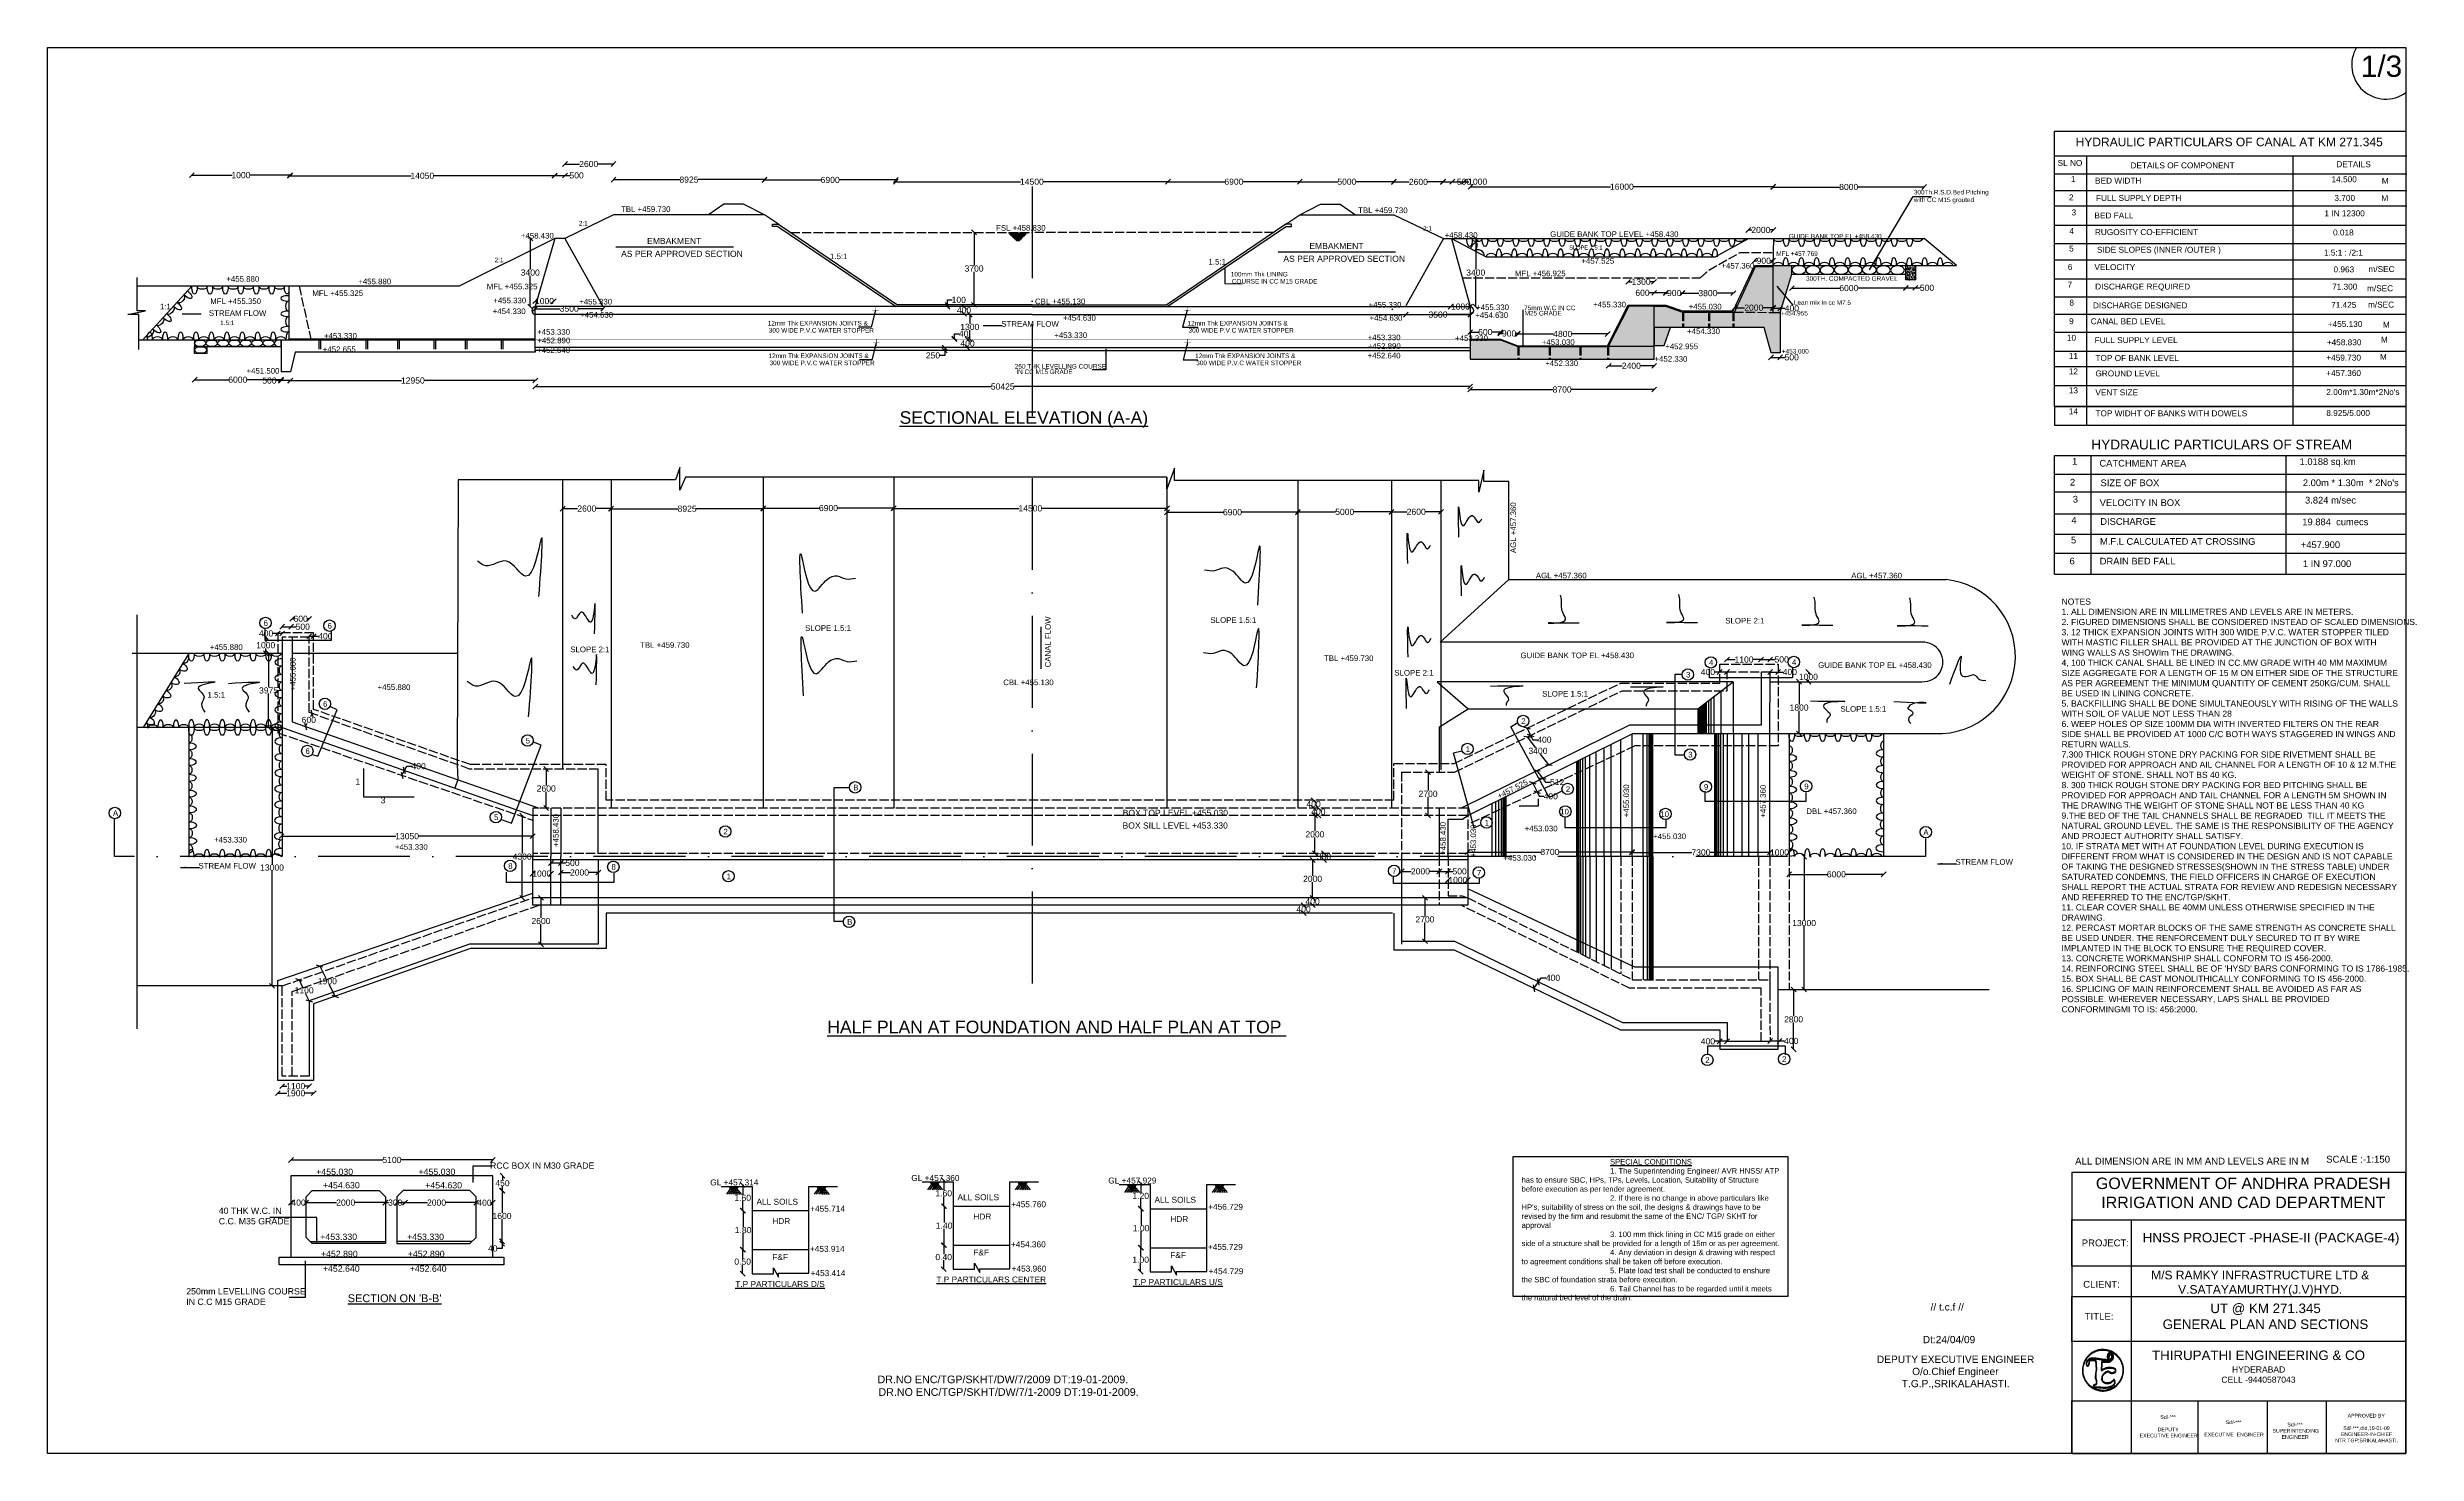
# Model space of a CAD drawing. Header units: millimetres. Extents: x 5124 to 6568637, y 2311 to 91879094.
# Drawn here: x 3747598 to 3794032, y 45927816 to 45955372 of the extents above; entities that cross this region are included whole.
import ezdxf

# ---------------------------------------------------------------- set-up
doc = ezdxf.new("R2010")
doc.units = ezdxf.units.MM
doc.header["$MEASUREMENT"] = 0
doc.linetypes.add('ACAD_ISO02W100', pattern=[15, 12, -3])
doc.linetypes.add('ACAD_ISO10W100', pattern=[18, 12, -3, 0, -3])
for name, color, linetype in [('DIMENSION', 7, 'Continuous'), ('DRAWING', 7, 'Continuous'), ('TEXT', 7, 'Continuous')]:
    doc.layers.add(name, color=color, linetype=linetype)
doc.styles.get("Standard").update_dxf_attribs({"font": 'arial.ttf', "height": 120})
doc.dimstyles.get("Standard").update_dxf_attribs({"dimtxt": 200, "dimasz": 110, "dimexe": 0.18, "dimexo": 0.0625, "dimgap": 0.09, "dimtad": 0, "dimtih": 1, "dimtoh": 1, "dimdec": 0, "dimzin": 0, "dimdsep": 46, "dimtxsty": 'Standard', "dimblk": 'OBLIQUE', "dimcen": 0.09, "dimse1": 1, "dimse2": 1, "dimadec": 0, "dimazin": 0, "dimtfac": 1, "dimtdec": 0, "dimtofl": 0, "dimtmove": 0, "dimatfit": 3, "dimfxl": 1, "dimtolj": 1, "dimtzin": 0, "dimarcsym": 0})

# ---------------------------------------------------------------- blocks, each defined once
blk = doc.blocks.new('_Oblique')
at = {"color": 0, "linetype": 'ByBlock', "lineweight": -2}
blk.add_line((-0.5, -0.5), (0.5, 0.5), dxfattribs=at)
blk = doc.blocks.new('*D90')
at = {"layer": 'Defpoints', "color": 0}
for p in [(3761225, 45933079), (3761413, 45933079), (3761413, 45932577)]:
    blk.add_point(p, dxfattribs=at)
at = {"layer": 'DIMENSION', "color": 0, "lineweight": -2}
for p, q in [((3761225, 45933079), (3761225, 45932890)), ((3761225, 45932577), (3761225, 45932767))]:
    blk.add_line(p, q, dxfattribs=at)
at = {"layer": 'DIMENSION', "color": 0, "lineweight": -2, "xscale": 95, "yscale": 95, "zscale": 95}
for p, rotation in [((3761225, 45933079), 90), ((3761225, 45932577), 270)]:
    blk.add_blockref('_Oblique', p, dxfattribs=dict(at, rotation=rotation))
at = {"layer": 'DIMENSION', "color": 0, "insert": (3761225, 45932828), "char_height": 120, "attachment_point": 5}
blk.add_mtext('\\A1;1.60', dxfattribs=at)
blk = doc.blocks.new('*D91')
at = {"layer": 'Defpoints', "color": 0}
for p in [(3761413, 45932577), (3761233, 45931813), (3761413, 45931813)]:
    blk.add_point(p, dxfattribs=at)
at = {"layer": 'DIMENSION', "color": 0, "lineweight": -2}
for p, q in [((3761233, 45932577), (3761233, 45932257)), ((3761233, 45931813), (3761233, 45932134))]:
    blk.add_line(p, q, dxfattribs=at)
at = {"layer": 'DIMENSION', "color": 0, "lineweight": -2, "xscale": 95, "yscale": 95, "zscale": 95}
for p, rotation in [((3761233, 45932577), 90), ((3761233, 45931813), 270)]:
    blk.add_blockref('_Oblique', p, dxfattribs=dict(at, rotation=rotation))
at = {"layer": 'DIMENSION', "color": 0, "insert": (3761233, 45932195), "char_height": 120, "attachment_point": 5}
blk.add_mtext('\\A1;1.80', dxfattribs=at)
blk = doc.blocks.new('*D89')
at = {"layer": 'Defpoints', "color": 0, "linetype": 'Continuous'}
for p in [(3761413, 45931813), (3761224, 45931342), (3761413, 45931342)]:
    blk.add_point(p, dxfattribs=at)
at = {"layer": 'TEXT', "color": 0, "linetype": 'Continuous', "lineweight": -2}
for p, q in [((3761224, 45931813), (3761224, 45931639)), ((3761224, 45931342), (3761224, 45931516))]:
    blk.add_line(p, q, dxfattribs=at)
at = {"layer": 'TEXT', "color": 0, "linetype": 'Continuous', "lineweight": -2, "xscale": 95, "yscale": 95, "zscale": 95}
for p, rotation in [((3761224, 45931813), 90), ((3761224, 45931342), 270)]:
    blk.add_blockref('_Oblique', p, dxfattribs=dict(at, rotation=rotation))
at = {"layer": 'TEXT', "color": 0, "linetype": 'Continuous', "insert": (3761224, 45931578), "char_height": 120, "attachment_point": 5}
blk.add_mtext('\\A1;0.50', dxfattribs=at)
blk = doc.blocks.new('*D93')
at = {"layer": 'Defpoints', "color": 0}
for p in [(3765166, 45933167), (3765354, 45933167), (3765354, 45932665)]:
    blk.add_point(p, dxfattribs=at)
at = {"layer": 'DIMENSION', "color": 0, "lineweight": -2}
for p, q in [((3765166, 45933167), (3765166, 45932978)), ((3765166, 45932665), (3765166, 45932855))]:
    blk.add_line(p, q, dxfattribs=at)
at = {"layer": 'DIMENSION', "color": 0, "lineweight": -2, "xscale": 95, "yscale": 95, "zscale": 95}
for p, rotation in [((3765166, 45933167), 90), ((3765166, 45932665), 270)]:
    blk.add_blockref('_Oblique', p, dxfattribs=dict(at, rotation=rotation))
at = {"layer": 'DIMENSION', "color": 0, "insert": (3765166, 45932916), "char_height": 120, "attachment_point": 5}
blk.add_mtext('\\A1;1.60', dxfattribs=at)
blk = doc.blocks.new('*D94')
at = {"layer": 'Defpoints', "color": 0}
for p in [(3765354, 45932665), (3765173, 45931901), (3765354, 45931901)]:
    blk.add_point(p, dxfattribs=at)
at = {"layer": 'DIMENSION', "color": 0, "lineweight": -2}
for p, q in [((3765173, 45932665), (3765173, 45932345)), ((3765173, 45931901), (3765173, 45932222))]:
    blk.add_line(p, q, dxfattribs=at)
at = {"layer": 'DIMENSION', "color": 0, "lineweight": -2, "xscale": 95, "yscale": 95, "zscale": 95}
for p, rotation in [((3765173, 45932665), 90), ((3765173, 45931901), 270)]:
    blk.add_blockref('_Oblique', p, dxfattribs=dict(at, rotation=rotation))
at = {"layer": 'DIMENSION', "color": 0, "insert": (3765173, 45932283), "char_height": 120, "attachment_point": 5}
blk.add_mtext('\\A1;1.40', dxfattribs=at)
blk = doc.blocks.new('*D92')
at = {"layer": 'Defpoints', "color": 0, "linetype": 'Continuous'}
for p in [(3765354, 45931901), (3765165, 45931430), (3765354, 45931430)]:
    blk.add_point(p, dxfattribs=at)
at = {"layer": 'TEXT', "color": 0, "linetype": 'Continuous', "lineweight": -2}
for p, q in [((3765165, 45931901), (3765165, 45931727)), ((3765165, 45931430), (3765165, 45931604))]:
    blk.add_line(p, q, dxfattribs=at)
at = {"layer": 'TEXT', "color": 0, "linetype": 'Continuous', "lineweight": -2, "xscale": 95, "yscale": 95, "zscale": 95}
for p, rotation in [((3765165, 45931901), 90), ((3765165, 45931430), 270)]:
    blk.add_blockref('_Oblique', p, dxfattribs=dict(at, rotation=rotation))
at = {"layer": 'TEXT', "color": 0, "linetype": 'Continuous', "insert": (3765165, 45931666), "char_height": 120, "attachment_point": 5}
blk.add_mtext('\\A1;0.40', dxfattribs=at)
blk = doc.blocks.new('*D96')
at = {"layer": 'Defpoints', "color": 0}
for p in [(3769026, 45933117), (3769214, 45933117), (3769214, 45932615)]:
    blk.add_point(p, dxfattribs=at)
at = {"layer": 'DIMENSION', "color": 0, "lineweight": -2}
for p, q in [((3769026, 45933117), (3769026, 45932928)), ((3769026, 45932615), (3769026, 45932805))]:
    blk.add_line(p, q, dxfattribs=at)
at = {"layer": 'DIMENSION', "color": 0, "lineweight": -2, "xscale": 95, "yscale": 95, "zscale": 95}
for p, rotation in [((3769026, 45933117), 90), ((3769026, 45932615), 270)]:
    blk.add_blockref('_Oblique', p, dxfattribs=dict(at, rotation=rotation))
at = {"layer": 'DIMENSION', "color": 0, "insert": (3769026, 45932866), "char_height": 120, "attachment_point": 5}
blk.add_mtext('\\A1;1.20', dxfattribs=at)
blk = doc.blocks.new('*D97')
at = {"layer": 'Defpoints', "color": 0}
for p in [(3769214, 45932615), (3769033, 45931851), (3769214, 45931851)]:
    blk.add_point(p, dxfattribs=at)
at = {"layer": 'DIMENSION', "color": 0, "lineweight": -2}
for p, q in [((3769033, 45932615), (3769033, 45932295)), ((3769033, 45931851), (3769033, 45932172))]:
    blk.add_line(p, q, dxfattribs=at)
at = {"layer": 'DIMENSION', "color": 0, "lineweight": -2, "xscale": 95, "yscale": 95, "zscale": 95}
for p, rotation in [((3769033, 45932615), 90), ((3769033, 45931851), 270)]:
    blk.add_blockref('_Oblique', p, dxfattribs=dict(at, rotation=rotation))
at = {"layer": 'DIMENSION', "color": 0, "insert": (3769033, 45932233), "char_height": 120, "attachment_point": 5}
blk.add_mtext('\\A1;1.00', dxfattribs=at)
blk = doc.blocks.new('*D95')
at = {"layer": 'Defpoints', "color": 0, "linetype": 'Continuous'}
for p in [(3769214, 45931851), (3769025, 45931380), (3769214, 45931380)]:
    blk.add_point(p, dxfattribs=at)
at = {"layer": 'TEXT', "color": 0, "linetype": 'Continuous', "lineweight": -2}
for p, q in [((3769025, 45931851), (3769025, 45931677)), ((3769025, 45931380), (3769025, 45931554))]:
    blk.add_line(p, q, dxfattribs=at)
at = {"layer": 'TEXT', "color": 0, "linetype": 'Continuous', "lineweight": -2, "xscale": 95, "yscale": 95, "zscale": 95}
for p, rotation in [((3769025, 45931851), 90), ((3769025, 45931380), 270)]:
    blk.add_blockref('_Oblique', p, dxfattribs=dict(at, rotation=rotation))
at = {"layer": 'TEXT', "color": 0, "linetype": 'Continuous', "insert": (3769025, 45931616), "char_height": 120, "attachment_point": 5}
blk.add_mtext('\\A1;1.00', dxfattribs=at)
blk = doc.blocks.new('*D99')
at = {"layer": 'Defpoints', "color": 0}
for p in [(3756327, 45933570), (3752372, 45933262), (3756327, 45933262)]:
    blk.add_point(p, dxfattribs=at)
at = {"layer": 'DIMENSION', "color": 0, "lineweight": -2}
for p, q in [((3752372, 45933570), (3754171, 45933570)), ((3756327, 45933570), (3754529, 45933570))]:
    blk.add_line(p, q, dxfattribs=at)
at = {"layer": 'DIMENSION', "color": 0, "lineweight": -2, "xscale": 95, "yscale": 95, "zscale": 95, "rotation": 180}
blk.add_blockref('_Oblique', (3752372, 45933570), dxfattribs=at)
at = {"layer": 'DIMENSION', "color": 0, "lineweight": -2, "xscale": 95, "yscale": 95, "zscale": 95}
blk.add_blockref('_Oblique', (3756327, 45933570), dxfattribs=at)
at = {"layer": 'DIMENSION', "color": 0, "insert": (3754350, 45933570), "char_height": 120, "attachment_point": 5}
blk.add_mtext('\\A1;5100', dxfattribs=at)
blk = doc.blocks.new('*D100')
at = {"layer": 'Defpoints', "color": 0}
for p in [(3752372, 45932734), (3752372, 45932734), (3752669, 45932734)]:
    blk.add_point(p, dxfattribs=at)
at = {"layer": 'DIMENSION', "color": 0, "lineweight": -2}
for p, q in [((3752372, 45932734), (3752386, 45932734)), ((3752669, 45932734), (3752656, 45932734))]:
    blk.add_line(p, q, dxfattribs=at)
at = {"layer": 'DIMENSION', "color": 0, "lineweight": -2, "xscale": 95, "yscale": 95, "zscale": 95, "rotation": 180}
blk.add_blockref('_Oblique', (3752372, 45932734), dxfattribs=at)
at = {"layer": 'DIMENSION', "color": 0, "lineweight": -2, "xscale": 95, "yscale": 95, "zscale": 95}
blk.add_blockref('_Oblique', (3752669, 45932734), dxfattribs=at)
at = {"layer": 'DIMENSION', "color": 0, "insert": (3752521, 45932734), "char_height": 120, "attachment_point": 5}
blk.add_mtext('\\A1;400', dxfattribs=at)
blk = doc.blocks.new('*D101')
at = {"layer": 'Defpoints', "color": 0}
for p in [(3754222, 45937515), (3752669, 45932734), (3754222, 45932734)]:
    blk.add_point(p, dxfattribs=at)
at = {"layer": 'DRAWING', "color": 0, "lineweight": -2}
for p, q in [((3752669, 45932734), (3753265, 45932734)), ((3754222, 45932734), (3753626, 45932734))]:
    blk.add_line(p, q, dxfattribs=at)
at = {"layer": 'DRAWING', "color": 0, "lineweight": -2, "xscale": 95, "yscale": 95, "zscale": 95, "rotation": 180}
blk.add_blockref('_Oblique', (3752669, 45932734), dxfattribs=at)
at = {"layer": 'DRAWING', "color": 0, "lineweight": -2, "xscale": 95, "yscale": 95, "zscale": 95}
blk.add_blockref('_Oblique', (3754222, 45932734), dxfattribs=at)
at = {"layer": 'DRAWING', "color": 0, "insert": (3753445, 45932734), "char_height": 120, "attachment_point": 5}
blk.add_mtext('\\A1;2000', dxfattribs=at)
blk = doc.blocks.new('*D98')
at = {"layer": 'Defpoints', "color": 0}
for p in [(3754607, 45935136), (3754222, 45932734), (3754607, 45932734)]:
    blk.add_point(p, dxfattribs=at)
at = {"layer": 'DIMENSION', "color": 0, "lineweight": -2}
for p, q in [((3754222, 45932734), (3754282, 45932734)), ((3754607, 45932734), (3754547, 45932734))]:
    blk.add_line(p, q, dxfattribs=at)
at = {"layer": 'DIMENSION', "color": 0, "lineweight": -2, "xscale": 95, "yscale": 95, "zscale": 95, "rotation": 180}
blk.add_blockref('_Oblique', (3754222, 45932734), dxfattribs=at)
at = {"layer": 'DIMENSION', "color": 0, "lineweight": -2, "xscale": 95, "yscale": 95, "zscale": 95}
blk.add_blockref('_Oblique', (3754607, 45932734), dxfattribs=at)
at = {"layer": 'DIMENSION', "color": 0, "insert": (3754415, 45932734), "char_height": 120, "attachment_point": 5}
blk.add_mtext('\\A1;300', dxfattribs=at)
blk = doc.blocks.new('*D102')
at = {"layer": 'Defpoints', "color": 0}
for p in [(3756001, 45937515), (3754448, 45932734), (3756001, 45932734)]:
    blk.add_point(p, dxfattribs=at)
at = {"layer": 'DRAWING', "color": 0, "lineweight": -2}
for p, q in [((3754448, 45932734), (3755045, 45932734)), ((3756001, 45932734), (3755405, 45932734))]:
    blk.add_line(p, q, dxfattribs=at)
at = {"layer": 'DRAWING', "color": 0, "lineweight": -2, "xscale": 95, "yscale": 95, "zscale": 95, "rotation": 180}
blk.add_blockref('_Oblique', (3754448, 45932734), dxfattribs=at)
at = {"layer": 'DRAWING', "color": 0, "lineweight": -2, "xscale": 95, "yscale": 95, "zscale": 95}
blk.add_blockref('_Oblique', (3756001, 45932734), dxfattribs=at)
at = {"layer": 'DRAWING', "color": 0, "insert": (3755225, 45932734), "char_height": 120, "attachment_point": 5}
blk.add_mtext('\\A1;2000', dxfattribs=at)
blk = doc.blocks.new('*D103')
at = {"layer": 'Defpoints', "color": 0}
for p in [(3756327, 45937515), (3756001, 45932734), (3756327, 45932732)]:
    blk.add_point(p, dxfattribs=at)
at = {"layer": 'DRAWING', "color": 0, "lineweight": -2}
for p, q in [((3756001, 45932732), (3756029, 45932732)), ((3756327, 45932732), (3756299, 45932732))]:
    blk.add_line(p, q, dxfattribs=at)
at = {"layer": 'DRAWING', "color": 0, "lineweight": -2, "xscale": 95, "yscale": 95, "zscale": 95, "rotation": 180}
blk.add_blockref('_Oblique', (3756001, 45932732), dxfattribs=at)
at = {"layer": 'DRAWING', "color": 0, "lineweight": -2, "xscale": 95, "yscale": 95, "zscale": 95}
blk.add_blockref('_Oblique', (3756327, 45932732), dxfattribs=at)
at = {"layer": 'DRAWING', "color": 0, "insert": (3756164, 45932732), "char_height": 120, "attachment_point": 5}
blk.add_mtext('\\A1;400', dxfattribs=at)
blk = doc.blocks.new('*D104')
at = {"layer": 'Defpoints', "color": 0}
for p in [(3755880, 45933262), (3756517, 45933262), (3755880, 45932969)]:
    blk.add_point(p, dxfattribs=at)
at = {"layer": 'DIMENSION', "color": 0, "lineweight": -2}
for p, q in [((3756517, 45933262), (3756517, 45933177)), ((3756517, 45932969), (3756517, 45933054))]:
    blk.add_line(p, q, dxfattribs=at)
at = {"layer": 'DIMENSION', "color": 0, "lineweight": -2, "xscale": 95, "yscale": 95, "zscale": 95}
for p, rotation in [((3756517, 45933262), 90), ((3756517, 45932969), 270)]:
    blk.add_blockref('_Oblique', p, dxfattribs=dict(at, rotation=rotation))
at = {"layer": 'DIMENSION', "color": 0, "insert": (3756517, 45933115), "char_height": 120, "attachment_point": 5}
blk.add_mtext('\\A1;450', dxfattribs=at)
blk = doc.blocks.new('*D105')
at = {"layer": 'Defpoints', "color": 0}
for p in [(3755880, 45932969), (3755925, 45931976), (3756509, 45931976)]:
    blk.add_point(p, dxfattribs=at)
at = {"layer": 'DIMENSION', "color": 0, "lineweight": -2}
for p, q in [((3756509, 45932969), (3756509, 45932534)), ((3756509, 45931976), (3756509, 45932411))]:
    blk.add_line(p, q, dxfattribs=at)
at = {"layer": 'DIMENSION', "color": 0, "lineweight": -2, "xscale": 95, "yscale": 95, "zscale": 95}
for p, rotation in [((3756509, 45932969), 90), ((3756509, 45931976), 270)]:
    blk.add_blockref('_Oblique', p, dxfattribs=dict(at, rotation=rotation))
at = {"layer": 'DIMENSION', "color": 0, "insert": (3756509, 45932472), "char_height": 120, "attachment_point": 5}
blk.add_mtext('\\A1;1600', dxfattribs=at)
blk = doc.blocks.new('*D106')
at = {"layer": 'Defpoints', "color": 0}
for p in [(3755880, 45931931), (3755925, 45931976), (3756511, 45931931)]:
    blk.add_point(p, dxfattribs=at)
at = {"layer": 'DIMENSION', "color": 0, "lineweight": -2}
for p, q in [((3756511, 45931836), (3756416, 45931836)), ((3756511, 45931976), (3756511, 45931931)), ((3756511, 45931931), (3756511, 45931836))]:
    blk.add_line(p, q, dxfattribs=at)
at = {"layer": 'DIMENSION', "color": 0, "lineweight": -2, "xscale": 95, "yscale": 95, "zscale": 95}
for p, rotation in [((3756511, 45931976), 90), ((3756511, 45931931), 270)]:
    blk.add_blockref('_Oblique', p, dxfattribs=dict(at, rotation=rotation))
at = {"layer": 'DIMENSION', "color": 0, "insert": (3756327, 45931836), "char_height": 120, "attachment_point": 5}
blk.add_mtext('\\A1;40', dxfattribs=at)
blk = doc.blocks.new('*D108')
at = {"layer": 'Defpoints', "color": 0, "linetype": 'Continuous'}
for p in [(3752352, 45952868), (3750430, 45950693), (3752352, 45950693)]:
    blk.add_point(p, dxfattribs=at)
at = {"layer": 'DIMENSION', "color": 0, "linetype": 'Continuous', "lineweight": -2}
for p, q in [((3750430, 45952868), (3751218, 45952868)), ((3752352, 45952868), (3751564, 45952868))]:
    blk.add_line(p, q, dxfattribs=at)
at = {"layer": 'DIMENSION', "color": 0, "linetype": 'Continuous', "lineweight": -2, "xscale": 95, "yscale": 95, "zscale": 95, "rotation": 180}
blk.add_blockref('_Oblique', (3750430, 45952868), dxfattribs=at)
at = {"layer": 'DIMENSION', "color": 0, "linetype": 'Continuous', "lineweight": -2, "xscale": 95, "yscale": 95, "zscale": 95}
blk.add_blockref('_Oblique', (3752352, 45952868), dxfattribs=at)
at = {"layer": 'DIMENSION', "color": 0, "linetype": 'Continuous', "insert": (3751391, 45952868), "char_height": 120, "attachment_point": 5}
blk.add_mtext('\\A1;1000', dxfattribs=at)
blk = doc.blocks.new('*D109')
at = {"layer": 'Defpoints', "color": 0, "linetype": 'Continuous'}
for p in [(3757541, 45952856), (3757541, 45951627), (3752352, 45950693)]:
    blk.add_point(p, dxfattribs=at)
at = {"layer": 'DIMENSION', "color": 0, "linetype": 'Continuous', "lineweight": -2}
for p, q in [((3752352, 45952856), (3754726, 45952856)), ((3757541, 45952856), (3755166, 45952856))]:
    blk.add_line(p, q, dxfattribs=at)
at = {"layer": 'DIMENSION', "color": 0, "linetype": 'Continuous', "lineweight": -2, "xscale": 95, "yscale": 95, "zscale": 95, "rotation": 180}
blk.add_blockref('_Oblique', (3752352, 45952856), dxfattribs=at)
at = {"layer": 'DIMENSION', "color": 0, "linetype": 'Continuous', "lineweight": -2, "xscale": 95, "yscale": 95, "zscale": 95}
blk.add_blockref('_Oblique', (3757541, 45952856), dxfattribs=at)
at = {"layer": 'DIMENSION', "color": 0, "linetype": 'Continuous', "insert": (3754946, 45952856), "char_height": 120, "attachment_point": 5}
blk.add_mtext('\\A1;14050', dxfattribs=at)
blk = doc.blocks.new('*D110')
at = {"layer": 'Defpoints', "color": 0, "linetype": 'Continuous'}
for p in [(3757742, 45952863), (3757541, 45951627), (3757742, 45951627)]:
    blk.add_point(p, dxfattribs=at)
at = {"layer": 'DIMENSION', "color": 0, "linetype": 'Continuous', "lineweight": -2}
for p, q in [((3757541, 45952863), (3757742, 45952863)), ((3757742, 45952863), (3757838, 45952863))]:
    blk.add_line(p, q, dxfattribs=at)
at = {"layer": 'DIMENSION', "color": 0, "linetype": 'Continuous', "lineweight": -2, "xscale": 95, "yscale": 95, "zscale": 95, "rotation": 180}
blk.add_blockref('_Oblique', (3757541, 45952863), dxfattribs=at)
at = {"layer": 'DIMENSION', "color": 0, "linetype": 'Continuous', "lineweight": -2, "xscale": 95, "yscale": 95, "zscale": 95}
blk.add_blockref('_Oblique', (3757742, 45952863), dxfattribs=at)
at = {"layer": 'DIMENSION', "color": 0, "linetype": 'Continuous', "insert": (3757970, 45952863), "char_height": 120, "attachment_point": 5}
blk.add_mtext('\\A1;500', dxfattribs=at)
blk = doc.blocks.new('*D111')
at = {"layer": 'Defpoints', "color": 0, "linetype": 'Continuous'}
for p in [(3758692.5, 45953086.5), (3758692.5, 45952091), (3757742.5, 45951627)]:
    blk.add_point(p, dxfattribs=at)
at = {"layer": 'DIMENSION', "color": 0, "linetype": 'Continuous', "lineweight": -2}
for p, q in [((3757742.5, 45953086.5), (3758027.41, 45953086.5)), ((3758692.5, 45953086.5), (3758387.59, 45953086.5))]:
    blk.add_line(p, q, dxfattribs=at)
at = {"layer": 'DIMENSION', "color": 0, "linetype": 'Continuous', "lineweight": -2, "xscale": 95, "yscale": 95, "zscale": 95, "rotation": 180}
blk.add_blockref('_Oblique', (3757742.5, 45953086.5), dxfattribs=at)
at = {"layer": 'DIMENSION', "color": 0, "linetype": 'Continuous', "lineweight": -2, "xscale": 95, "yscale": 95, "zscale": 95}
blk.add_blockref('_Oblique', (3758692.5, 45953086.5), dxfattribs=at)
at = {"layer": 'DIMENSION', "color": 0, "linetype": 'Continuous', "insert": (3758207.5, 45953086.5), "char_height": 120, "attachment_point": 5}
blk.add_mtext('\\A1;2600', dxfattribs=at)
blk = doc.blocks.new('*D112')
at = {"layer": 'Defpoints', "color": 0, "linetype": 'Continuous'}
for p in [(3761652, 45952780), (3758692, 45952091), (3761652, 45952091)]:
    blk.add_point(p, dxfattribs=at)
at = {"layer": 'DIMENSION', "color": 0, "linetype": 'Continuous', "lineweight": -2}
for p, q in [((3758692, 45952780), (3759992, 45952780)), ((3761652, 45952780), (3760352, 45952780))]:
    blk.add_line(p, q, dxfattribs=at)
at = {"layer": 'DIMENSION', "color": 0, "linetype": 'Continuous', "lineweight": -2, "xscale": 95, "yscale": 95, "zscale": 95, "rotation": 180}
blk.add_blockref('_Oblique', (3758692, 45952780), dxfattribs=at)
at = {"layer": 'DIMENSION', "color": 0, "linetype": 'Continuous', "lineweight": -2, "xscale": 95, "yscale": 95, "zscale": 95}
blk.add_blockref('_Oblique', (3761652, 45952780), dxfattribs=at)
at = {"layer": 'DIMENSION', "color": 0, "linetype": 'Continuous', "insert": (3760172, 45952780), "char_height": 120, "attachment_point": 5}
blk.add_mtext('\\A1;8925', dxfattribs=at)
blk = doc.blocks.new('*D113')
at = {"layer": 'Defpoints', "color": 0, "linetype": 'Continuous'}
for p in [(3764228, 45952774), (3764228, 45952742), (3761652, 45952091)]:
    blk.add_point(p, dxfattribs=at)
at = {"layer": 'DIMENSION', "color": 0, "linetype": 'Continuous', "lineweight": -2}
for p, q in [((3761652, 45952774), (3762760, 45952774)), ((3764228, 45952774), (3763119, 45952774))]:
    blk.add_line(p, q, dxfattribs=at)
at = {"layer": 'DIMENSION', "color": 0, "linetype": 'Continuous', "lineweight": -2, "xscale": 95, "yscale": 95, "zscale": 95, "rotation": 180}
blk.add_blockref('_Oblique', (3761652, 45952774), dxfattribs=at)
at = {"layer": 'DIMENSION', "color": 0, "linetype": 'Continuous', "lineweight": -2, "xscale": 95, "yscale": 95, "zscale": 95}
blk.add_blockref('_Oblique', (3764228, 45952774), dxfattribs=at)
at = {"layer": 'DIMENSION', "color": 0, "linetype": 'Continuous', "insert": (3762940, 45952774), "char_height": 120, "attachment_point": 5}
blk.add_mtext('\\A1;6900', dxfattribs=at)
blk = doc.blocks.new('*D114')
at = {"layer": 'Defpoints', "color": 0, "linetype": 'Continuous'}
for p in [(3764228, 45952774), (3769559, 45952739), (3769559, 45952718)]:
    blk.add_point(p, dxfattribs=at)
at = {"layer": 'DIMENSION', "color": 0, "linetype": 'Continuous', "lineweight": -2}
for p, q in [((3764228, 45952739), (3766673, 45952739)), ((3769559, 45952739), (3767113, 45952739))]:
    blk.add_line(p, q, dxfattribs=at)
at = {"layer": 'DIMENSION', "color": 0, "linetype": 'Continuous', "lineweight": -2, "xscale": 95, "yscale": 95, "zscale": 95, "rotation": 180}
blk.add_blockref('_Oblique', (3764228, 45952739), dxfattribs=at)
at = {"layer": 'DIMENSION', "color": 0, "linetype": 'Continuous', "lineweight": -2, "xscale": 95, "yscale": 95, "zscale": 95}
blk.add_blockref('_Oblique', (3769559, 45952739), dxfattribs=at)
at = {"layer": 'DIMENSION', "color": 0, "linetype": 'Continuous', "insert": (3766893, 45952739), "char_height": 120, "attachment_point": 5}
blk.add_mtext('\\A1;14500', dxfattribs=at)
blk = doc.blocks.new('*D115')
at = {"layer": 'Defpoints', "color": 0, "linetype": 'Continuous'}
for p in [(3769559, 45952718), (3772145, 45952740), (3772145, 45952682)]:
    blk.add_point(p, dxfattribs=at)
at = {"layer": 'DIMENSION', "color": 0, "linetype": 'Continuous', "lineweight": -2}
for p, q in [((3769559, 45952740), (3770673, 45952740)), ((3772145, 45952740), (3771031, 45952740))]:
    blk.add_line(p, q, dxfattribs=at)
at = {"layer": 'DIMENSION', "color": 0, "linetype": 'Continuous', "lineweight": -2, "xscale": 95, "yscale": 95, "zscale": 95, "rotation": 180}
blk.add_blockref('_Oblique', (3769559, 45952740), dxfattribs=at)
at = {"layer": 'DIMENSION', "color": 0, "linetype": 'Continuous', "lineweight": -2, "xscale": 95, "yscale": 95, "zscale": 95}
blk.add_blockref('_Oblique', (3772145, 45952740), dxfattribs=at)
at = {"layer": 'DIMENSION', "color": 0, "linetype": 'Continuous', "insert": (3770852, 45952740), "char_height": 120, "attachment_point": 5}
blk.add_mtext('\\A1;6900', dxfattribs=at)
blk = doc.blocks.new('*D116')
at = {"layer": 'Defpoints', "color": 0, "linetype": 'Continuous'}
for p in [(3772145, 45952740), (3773986, 45952740), (3773986, 45952674)]:
    blk.add_point(p, dxfattribs=at)
at = {"layer": 'DIMENSION', "color": 0, "linetype": 'Continuous', "lineweight": -2}
for p, q in [((3772145, 45952740), (3772886, 45952740)), ((3773986, 45952740), (3773245, 45952740))]:
    blk.add_line(p, q, dxfattribs=at)
at = {"layer": 'DIMENSION', "color": 0, "linetype": 'Continuous', "lineweight": -2, "xscale": 95, "yscale": 95, "zscale": 95, "rotation": 180}
blk.add_blockref('_Oblique', (3772145, 45952740), dxfattribs=at)
at = {"layer": 'DIMENSION', "color": 0, "linetype": 'Continuous', "lineweight": -2, "xscale": 95, "yscale": 95, "zscale": 95}
blk.add_blockref('_Oblique', (3773986, 45952740), dxfattribs=at)
at = {"layer": 'DIMENSION', "color": 0, "linetype": 'Continuous', "insert": (3773066, 45952740), "char_height": 120, "attachment_point": 5}
blk.add_mtext('\\A1;5000', dxfattribs=at)
blk = doc.blocks.new('*D117')
at = {"layer": 'Defpoints', "color": 0, "linetype": 'Continuous'}
for p in [(3773986, 45952739.5), (3774950, 45952735.5), (3774950, 45952690.5)]:
    blk.add_point(p, dxfattribs=at)
at = {"layer": 'DIMENSION', "color": 0, "linetype": 'Continuous', "lineweight": -2}
for p, q in [((3773986, 45952735.5), (3774287.91, 45952735.5)), ((3774950, 45952735.5), (3774648.09, 45952735.5))]:
    blk.add_line(p, q, dxfattribs=at)
at = {"layer": 'DIMENSION', "color": 0, "linetype": 'Continuous', "lineweight": -2, "xscale": 95, "yscale": 95, "zscale": 95, "rotation": 180}
blk.add_blockref('_Oblique', (3773986, 45952735.5), dxfattribs=at)
at = {"layer": 'DIMENSION', "color": 0, "linetype": 'Continuous', "lineweight": -2, "xscale": 95, "yscale": 95, "zscale": 95}
blk.add_blockref('_Oblique', (3774950, 45952735.5), dxfattribs=at)
at = {"layer": 'DIMENSION', "color": 0, "linetype": 'Continuous', "insert": (3774468, 45952735.5), "char_height": 120, "attachment_point": 5}
blk.add_mtext('\\A1;2600', dxfattribs=at)
blk = doc.blocks.new('*D118')
at = {"layer": 'Defpoints', "color": 0, "linetype": 'Continuous'}
for p in [(3774950, 45952690), (3775134, 45952740), (3775134, 45952690)]:
    blk.add_point(p, dxfattribs=at)
at = {"layer": 'DIMENSION', "color": 0, "linetype": 'Continuous', "lineweight": -2}
for p, q in [((3774950, 45952740), (3775134, 45952740)), ((3775134, 45952740), (3775230, 45952740))]:
    blk.add_line(p, q, dxfattribs=at)
at = {"layer": 'DIMENSION', "color": 0, "linetype": 'Continuous', "lineweight": -2, "xscale": 95, "yscale": 95, "zscale": 95, "rotation": 180}
blk.add_blockref('_Oblique', (3774950, 45952740), dxfattribs=at)
at = {"layer": 'DIMENSION', "color": 0, "linetype": 'Continuous', "lineweight": -2, "xscale": 95, "yscale": 95, "zscale": 95}
blk.add_blockref('_Oblique', (3775134, 45952740), dxfattribs=at)
at = {"layer": 'DIMENSION', "color": 0, "linetype": 'Continuous', "insert": (3775362, 45952740), "char_height": 120, "attachment_point": 5}
blk.add_mtext('\\A1;500', dxfattribs=at)
blk = doc.blocks.new('*D119')
at = {"layer": 'Defpoints', "color": 0, "linetype": 'Continuous'}
for p in [(3775134, 45952690), (3775362, 45952740), (3775362, 45952740)]:
    blk.add_point(p, dxfattribs=at)
at = {"layer": 'DIMENSION', "color": 0, "linetype": 'Continuous', "lineweight": -2}
for p, q in [((3775134, 45952740), (3775362, 45952740)), ((3775362, 45952740), (3775457, 45952740))]:
    blk.add_line(p, q, dxfattribs=at)
at = {"layer": 'DIMENSION', "color": 0, "linetype": 'Continuous', "lineweight": -2, "xscale": 95, "yscale": 95, "zscale": 95, "rotation": 180}
blk.add_blockref('_Oblique', (3775134, 45952740), dxfattribs=at)
at = {"layer": 'DIMENSION', "color": 0, "linetype": 'Continuous', "lineweight": -2, "xscale": 95, "yscale": 95, "zscale": 95}
blk.add_blockref('_Oblique', (3775362, 45952740), dxfattribs=at)
at = {"layer": 'DIMENSION', "color": 0, "linetype": 'Continuous', "insert": (3775630, 45952740), "char_height": 120, "attachment_point": 5}
blk.add_mtext('\\A1;1000', dxfattribs=at)
blk = doc.blocks.new('*D120')
at = {"layer": 'Defpoints', "color": 0, "linetype": 'Continuous'}
for p in [(3775492, 45952664), (3781420, 45952642), (3781420, 45952642)]:
    blk.add_point(p, dxfattribs=at)
at = {"layer": 'DIMENSION', "color": 0, "linetype": 'Continuous', "lineweight": -2}
for p, q in [((3775492, 45952642), (3778236, 45952642)), ((3781420, 45952642), (3778676, 45952642))]:
    blk.add_line(p, q, dxfattribs=at)
at = {"layer": 'DIMENSION', "color": 0, "linetype": 'Continuous', "lineweight": -2, "xscale": 95, "yscale": 95, "zscale": 95, "rotation": 180}
blk.add_blockref('_Oblique', (3775492, 45952642), dxfattribs=at)
at = {"layer": 'DIMENSION', "color": 0, "linetype": 'Continuous', "lineweight": -2, "xscale": 95, "yscale": 95, "zscale": 95}
blk.add_blockref('_Oblique', (3781420, 45952642), dxfattribs=at)
at = {"layer": 'DIMENSION', "color": 0, "linetype": 'Continuous', "insert": (3778456, 45952642), "char_height": 120, "attachment_point": 5}
blk.add_mtext('\\A1;16000', dxfattribs=at)
blk = doc.blocks.new('*D121')
at = {"layer": 'Defpoints', "color": 0, "linetype": 'Continuous'}
for p in [(3781420, 45952642), (3784382, 45952636), (3784382, 45951627)]:
    blk.add_point(p, dxfattribs=at)
at = {"layer": 'DIMENSION', "color": 0, "linetype": 'Continuous', "lineweight": -2}
for p, q in [((3781420, 45952636), (3782722, 45952636)), ((3784382, 45952636), (3783081, 45952636))]:
    blk.add_line(p, q, dxfattribs=at)
at = {"layer": 'DIMENSION', "color": 0, "linetype": 'Continuous', "lineweight": -2, "xscale": 95, "yscale": 95, "zscale": 95, "rotation": 180}
blk.add_blockref('_Oblique', (3781420, 45952636), dxfattribs=at)
at = {"layer": 'DIMENSION', "color": 0, "linetype": 'Continuous', "lineweight": -2, "xscale": 95, "yscale": 95, "zscale": 95}
blk.add_blockref('_Oblique', (3784382, 45952636), dxfattribs=at)
at = {"layer": 'DIMENSION', "color": 0, "linetype": 'Continuous', "insert": (3782902, 45952636), "char_height": 120, "attachment_point": 5}
blk.add_mtext('\\A1;8000', dxfattribs=at)
blk = doc.blocks.new('*D122')
at = {"layer": 'Defpoints', "color": 0, "linetype": 'Continuous'}
for p in [(3781425, 45951794), (3780936, 45951627), (3781425, 45951620)]:
    blk.add_point(p, dxfattribs=at)
at = {"layer": 'DIMENSION', "color": 0, "linetype": 'Continuous', "lineweight": -2}
for p, q in [((3780936, 45951794), (3781000, 45951794)), ((3781425, 45951794), (3781360, 45951794))]:
    blk.add_line(p, q, dxfattribs=at)
at = {"layer": 'DIMENSION', "color": 0, "linetype": 'Continuous', "lineweight": -2, "xscale": 95, "yscale": 95, "zscale": 95, "rotation": 180}
blk.add_blockref('_Oblique', (3780936, 45951794), dxfattribs=at)
at = {"layer": 'DIMENSION', "color": 0, "linetype": 'Continuous', "lineweight": -2, "xscale": 95, "yscale": 95, "zscale": 95}
blk.add_blockref('_Oblique', (3781425, 45951794), dxfattribs=at)
at = {"layer": 'DIMENSION', "color": 0, "linetype": 'Continuous', "insert": (3781180, 45951794), "char_height": 120, "attachment_point": 5}
blk.add_mtext('\\A1;2000', dxfattribs=at)
blk = doc.blocks.new('*D123')
at = {"layer": 'Defpoints', "color": 0, "linetype": 'Continuous'}
for p in [(3781417, 45951191), (3781056, 45951095), (3781417, 45951090)]:
    blk.add_point(p, dxfattribs=at)
at = {"layer": 'DIMENSION', "color": 0, "linetype": 'Continuous', "lineweight": -2}
for p, q in [((3781056, 45951191), (3781104, 45951191)), ((3781417, 45951191), (3781369, 45951191))]:
    blk.add_line(p, q, dxfattribs=at)
at = {"layer": 'DIMENSION', "color": 0, "linetype": 'Continuous', "lineweight": -2, "xscale": 95, "yscale": 95, "zscale": 95, "rotation": 180}
blk.add_blockref('_Oblique', (3781056, 45951191), dxfattribs=at)
at = {"layer": 'DIMENSION', "color": 0, "linetype": 'Continuous', "lineweight": -2, "xscale": 95, "yscale": 95, "zscale": 95}
blk.add_blockref('_Oblique', (3781417, 45951191), dxfattribs=at)
at = {"layer": 'DIMENSION', "color": 0, "linetype": 'Continuous', "insert": (3781237, 45951191), "char_height": 120, "attachment_point": 5}
blk.add_mtext('\\A1;900', dxfattribs=at)
blk = doc.blocks.new('*D124')
at = {"layer": 'Defpoints', "color": 0, "linetype": 'Continuous'}
for p in [(3779643.5, 45950556), (3779643.5, 45950207.5), (3780640, 45950207.5)]:
    blk.add_point(p, dxfattribs=at)
at = {"layer": 'DIMENSION', "color": 0, "linetype": 'Continuous', "lineweight": -2}
for p, q in [((3779643.5, 45950556), (3779962.72412, 45950556)), ((3780640, 45950556), (3780320.77588, 45950556))]:
    blk.add_line(p, q, dxfattribs=at)
at = {"layer": 'DIMENSION', "color": 0, "linetype": 'Continuous', "lineweight": -2, "xscale": 95, "yscale": 95, "zscale": 95, "rotation": 180}
blk.add_blockref('_Oblique', (3779643.5, 45950556), dxfattribs=at)
at = {"layer": 'DIMENSION', "color": 0, "linetype": 'Continuous', "lineweight": -2, "xscale": 95, "yscale": 95, "zscale": 95}
blk.add_blockref('_Oblique', (3780640, 45950556), dxfattribs=at)
at = {"layer": 'DIMENSION', "color": 0, "linetype": 'Continuous', "insert": (3780141.75, 45950556), "char_height": 120, "attachment_point": 5}
blk.add_mtext('\\A1;3800', dxfattribs=at)
blk = doc.blocks.new('*D125')
at = {"layer": 'Defpoints', "color": 0, "linetype": 'Continuous'}
for p in [(3779318, 45950558), (3779318, 45950322), (3779644, 45950208)]:
    blk.add_point(p, dxfattribs=at)
at = {"layer": 'DIMENSION', "color": 0, "linetype": 'Continuous', "lineweight": -2}
for p, q in [((3779318, 45950558), (3779348, 45950558)), ((3779644, 45950558), (3779613, 45950558))]:
    blk.add_line(p, q, dxfattribs=at)
at = {"layer": 'DIMENSION', "color": 0, "linetype": 'Continuous', "lineweight": -2, "xscale": 95, "yscale": 95, "zscale": 95, "rotation": 180}
blk.add_blockref('_Oblique', (3779318, 45950558), dxfattribs=at)
at = {"layer": 'DIMENSION', "color": 0, "linetype": 'Continuous', "lineweight": -2, "xscale": 95, "yscale": 95, "zscale": 95}
blk.add_blockref('_Oblique', (3779644, 45950558), dxfattribs=at)
at = {"layer": 'DIMENSION', "color": 0, "linetype": 'Continuous', "insert": (3779481, 45950558), "char_height": 120, "attachment_point": 5}
blk.add_mtext('\\A1;900', dxfattribs=at)
blk = doc.blocks.new('*D126')
at = {"layer": 'Defpoints', "color": 0, "linetype": 'Continuous'}
for p in [(3779088, 45950562), (3779088, 45950300), (3779318, 45950322)]:
    blk.add_point(p, dxfattribs=at)
at = {"layer": 'DIMENSION', "color": 0, "linetype": 'Continuous', "lineweight": -2}
for p, q in [((3779088, 45950562), (3778993, 45950562)), ((3779318, 45950562), (3779088, 45950562))]:
    blk.add_line(p, q, dxfattribs=at)
at = {"layer": 'DIMENSION', "color": 0, "linetype": 'Continuous', "lineweight": -2, "xscale": 95, "yscale": 95, "zscale": 95, "rotation": 180}
blk.add_blockref('_Oblique', (3779088, 45950562), dxfattribs=at)
at = {"layer": 'DIMENSION', "color": 0, "linetype": 'Continuous', "lineweight": -2, "xscale": 95, "yscale": 95, "zscale": 95}
blk.add_blockref('_Oblique', (3779318, 45950562), dxfattribs=at)
at = {"layer": 'DIMENSION', "color": 0, "linetype": 'Continuous', "insert": (3778860, 45950562), "char_height": 120, "attachment_point": 5}
blk.add_mtext('\\A1;600', dxfattribs=at)
blk = doc.blocks.new('*D127')
at = {"layer": 'Defpoints', "color": 0, "linetype": 'Continuous'}
for p in [(3778580, 45950778), (3778580, 45950322), (3779087, 45950322)]:
    blk.add_point(p, dxfattribs=at)
at = {"layer": 'DIMENSION', "color": 0, "linetype": 'Continuous', "lineweight": -2}
for p, q in [((3778580, 45950778), (3778660, 45950778)), ((3779087, 45950778), (3779007, 45950778))]:
    blk.add_line(p, q, dxfattribs=at)
at = {"layer": 'DIMENSION', "color": 0, "linetype": 'Continuous', "lineweight": -2, "xscale": 95, "yscale": 95, "zscale": 95, "rotation": 180}
blk.add_blockref('_Oblique', (3778580, 45950778), dxfattribs=at)
at = {"layer": 'DIMENSION', "color": 0, "linetype": 'Continuous', "lineweight": -2, "xscale": 95, "yscale": 95, "zscale": 95}
blk.add_blockref('_Oblique', (3779087, 45950778), dxfattribs=at)
at = {"layer": 'DIMENSION', "color": 0, "linetype": 'Continuous', "insert": (3778833, 45950778), "char_height": 120, "attachment_point": 5}
blk.add_mtext('\\A1;1300', dxfattribs=at)
blk = doc.blocks.new('*D128')
at = {"layer": 'Defpoints', "color": 0, "linetype": 'Continuous'}
for p in [(3776417, 45949526), (3778177, 45949756), (3778177, 45949526)]:
    blk.add_point(p, dxfattribs=at)
at = {"layer": 'DIMENSION', "color": 0, "linetype": 'Continuous', "lineweight": -2}
for p, q in [((3776417, 45949756), (3777116, 45949756)), ((3778177, 45949756), (3777478, 45949756))]:
    blk.add_line(p, q, dxfattribs=at)
at = {"layer": 'DIMENSION', "color": 0, "linetype": 'Continuous', "lineweight": -2, "xscale": 95, "yscale": 95, "zscale": 95, "rotation": 180}
blk.add_blockref('_Oblique', (3776417, 45949756), dxfattribs=at)
at = {"layer": 'DIMENSION', "color": 0, "linetype": 'Continuous', "lineweight": -2, "xscale": 95, "yscale": 95, "zscale": 95}
blk.add_blockref('_Oblique', (3778177, 45949756), dxfattribs=at)
at = {"layer": 'DIMENSION', "color": 0, "linetype": 'Continuous', "insert": (3777297, 45949756), "char_height": 120, "attachment_point": 5}
blk.add_mtext('\\A1;4800', dxfattribs=at)
blk = doc.blocks.new('*D129')
at = {"layer": 'Defpoints', "color": 0, "linetype": 'Continuous'}
for p in [(3776075, 45949766), (3776075, 45949714), (3776417, 45949526)]:
    blk.add_point(p, dxfattribs=at)
at = {"layer": 'DIMENSION', "color": 0, "linetype": 'Continuous', "lineweight": -2}
for p, q in [((3776075, 45949766), (3776114, 45949766)), ((3776417, 45949766), (3776378, 45949766))]:
    blk.add_line(p, q, dxfattribs=at)
at = {"layer": 'DIMENSION', "color": 0, "linetype": 'Continuous', "lineweight": -2, "xscale": 95, "yscale": 95, "zscale": 95, "rotation": 180}
blk.add_blockref('_Oblique', (3776075, 45949766), dxfattribs=at)
at = {"layer": 'DIMENSION', "color": 0, "linetype": 'Continuous', "lineweight": -2, "xscale": 95, "yscale": 95, "zscale": 95}
blk.add_blockref('_Oblique', (3776417, 45949766), dxfattribs=at)
at = {"layer": 'DIMENSION', "color": 0, "linetype": 'Continuous', "insert": (3776246, 45949766), "char_height": 120, "attachment_point": 5}
blk.add_mtext('\\A1;900', dxfattribs=at)
blk = doc.blocks.new('*D130')
at = {"layer": 'Defpoints', "color": 0, "linetype": 'Continuous'}
for p in [(3775482, 45949793), (3775482, 45949653), (3776075, 45949653)]:
    blk.add_point(p, dxfattribs=at)
at = {"layer": 'DIMENSION', "color": 0, "linetype": 'Continuous', "lineweight": -2}
for p, q in [((3775482, 45949793), (3775646, 45949793)), ((3776075, 45949793), (3775911, 45949793))]:
    blk.add_line(p, q, dxfattribs=at)
at = {"layer": 'DIMENSION', "color": 0, "linetype": 'Continuous', "lineweight": -2, "xscale": 95, "yscale": 95, "zscale": 95, "rotation": 180}
blk.add_blockref('_Oblique', (3775482, 45949793), dxfattribs=at)
at = {"layer": 'DIMENSION', "color": 0, "linetype": 'Continuous', "lineweight": -2, "xscale": 95, "yscale": 95, "zscale": 95}
blk.add_blockref('_Oblique', (3776075, 45949793), dxfattribs=at)
at = {"layer": 'DIMENSION', "color": 0, "linetype": 'Continuous', "insert": (3775779, 45949793), "char_height": 120, "attachment_point": 5}
blk.add_mtext('\\A1;600', dxfattribs=at)
blk = doc.blocks.new('*D131')
at = {"layer": 'Defpoints', "color": 0, "linetype": 'Continuous'}
for p in [(3781380, 45949390), (3781558, 45949390), (3781558, 45949298)]:
    blk.add_point(p, dxfattribs=at)
at = {"layer": 'DIMENSION', "color": 0, "linetype": 'Continuous', "lineweight": -2}
for p, q in [((3781380, 45949298), (3781558, 45949298)), ((3781558, 45949298), (3781653, 45949298))]:
    blk.add_line(p, q, dxfattribs=at)
at = {"layer": 'DIMENSION', "color": 0, "linetype": 'Continuous', "lineweight": -2, "xscale": 95, "yscale": 95, "zscale": 95, "rotation": 180}
blk.add_blockref('_Oblique', (3781380, 45949298), dxfattribs=at)
at = {"layer": 'DIMENSION', "color": 0, "linetype": 'Continuous', "lineweight": -2, "xscale": 95, "yscale": 95, "zscale": 95}
blk.add_blockref('_Oblique', (3781558, 45949298), dxfattribs=at)
at = {"layer": 'DIMENSION', "color": 0, "linetype": 'Continuous', "insert": (3781785, 45949298), "char_height": 120, "attachment_point": 5}
blk.add_mtext('\\A1;500', dxfattribs=at)
blk = doc.blocks.new('*D132')
at = {"layer": 'Defpoints', "color": 0, "linetype": 'Continuous'}
for p in [(3781788, 45950928), (3784020, 45950817), (3784020, 45950655)]:
    blk.add_point(p, dxfattribs=at)
at = {"layer": 'DIMENSION', "color": 0, "linetype": 'Continuous', "lineweight": -2}
for p, q in [((3781788, 45950655), (3782725, 45950655)), ((3784020, 45950655), (3783083, 45950655))]:
    blk.add_line(p, q, dxfattribs=at)
at = {"layer": 'DIMENSION', "color": 0, "linetype": 'Continuous', "lineweight": -2, "xscale": 95, "yscale": 95, "zscale": 95, "rotation": 180}
blk.add_blockref('_Oblique', (3781788, 45950655), dxfattribs=at)
at = {"layer": 'DIMENSION', "color": 0, "linetype": 'Continuous', "lineweight": -2, "xscale": 95, "yscale": 95, "zscale": 95}
blk.add_blockref('_Oblique', (3784020, 45950655), dxfattribs=at)
at = {"layer": 'DIMENSION', "color": 0, "linetype": 'Continuous', "insert": (3782904, 45950655), "char_height": 120, "attachment_point": 5}
blk.add_mtext('\\A1;6000', dxfattribs=at)
blk = doc.blocks.new('*D133')
at = {"layer": 'Defpoints', "color": 0, "linetype": 'Continuous'}
for p in [(3784020, 45950817), (3784208, 45950817), (3784208, 45950660)]:
    blk.add_point(p, dxfattribs=at)
at = {"layer": 'DIMENSION', "color": 0, "linetype": 'Continuous', "lineweight": -2}
for p, q in [((3784020, 45950660), (3784208, 45950660)), ((3784208, 45950660), (3784304, 45950660))]:
    blk.add_line(p, q, dxfattribs=at)
at = {"layer": 'DIMENSION', "color": 0, "linetype": 'Continuous', "lineweight": -2, "xscale": 95, "yscale": 95, "zscale": 95, "rotation": 180}
blk.add_blockref('_Oblique', (3784020, 45950660), dxfattribs=at)
at = {"layer": 'DIMENSION', "color": 0, "linetype": 'Continuous', "lineweight": -2, "xscale": 95, "yscale": 95, "zscale": 95}
blk.add_blockref('_Oblique', (3784208, 45950660), dxfattribs=at)
at = {"layer": 'DIMENSION', "color": 0, "linetype": 'Continuous', "insert": (3784436, 45950660), "char_height": 120, "attachment_point": 5}
blk.add_mtext('\\A1;500', dxfattribs=at)
blk = doc.blocks.new('*D134')
at = {"layer": 'Defpoints', "color": 0, "linetype": 'Continuous'}
for p in [(3778196, 45949513), (3779088, 45949513), (3779088, 45949131.5)]:
    blk.add_point(p, dxfattribs=at)
at = {"layer": 'DIMENSION', "color": 0, "linetype": 'Continuous', "lineweight": -2}
for p, q in [((3778196, 45949131.5), (3778461.91, 45949131.5)), ((3779088, 45949131.5), (3778822.09, 45949131.5))]:
    blk.add_line(p, q, dxfattribs=at)
at = {"layer": 'DIMENSION', "color": 0, "linetype": 'Continuous', "lineweight": -2, "xscale": 95, "yscale": 95, "zscale": 95, "rotation": 180}
blk.add_blockref('_Oblique', (3778196, 45949131.5), dxfattribs=at)
at = {"layer": 'DIMENSION', "color": 0, "linetype": 'Continuous', "lineweight": -2, "xscale": 95, "yscale": 95, "zscale": 95}
blk.add_blockref('_Oblique', (3779088, 45949131.5), dxfattribs=at)
at = {"layer": 'DIMENSION', "color": 0, "linetype": 'Continuous', "insert": (3778642, 45949131.5), "char_height": 120, "attachment_point": 5}
blk.add_mtext('\\A1;2400', dxfattribs=at)
blk = doc.blocks.new('*D135')
at = {"layer": 'Defpoints', "color": 0, "linetype": 'Continuous'}
for p in [(3775482, 45949260), (3779088, 45949260), (3779088, 45948668)]:
    blk.add_point(p, dxfattribs=at)
at = {"layer": 'DIMENSION', "color": 0, "linetype": 'Continuous', "lineweight": -2}
for p, q in [((3775482, 45948668), (3777106, 45948668)), ((3779088, 45948668), (3777464, 45948668))]:
    blk.add_line(p, q, dxfattribs=at)
at = {"layer": 'DIMENSION', "color": 0, "linetype": 'Continuous', "lineweight": -2, "xscale": 95, "yscale": 95, "zscale": 95, "rotation": 180}
blk.add_blockref('_Oblique', (3775482, 45948668), dxfattribs=at)
at = {"layer": 'DIMENSION', "color": 0, "linetype": 'Continuous', "lineweight": -2, "xscale": 95, "yscale": 95, "zscale": 95}
blk.add_blockref('_Oblique', (3779088, 45948668), dxfattribs=at)
at = {"layer": 'DIMENSION', "color": 0, "linetype": 'Continuous', "insert": (3777285, 45948668), "char_height": 120, "attachment_point": 5}
blk.add_mtext('\\A1;8700', dxfattribs=at)
blk = doc.blocks.new('*D136')
at = {"layer": 'Defpoints', "color": 0, "linetype": 'Continuous'}
for p in [(3757161, 45949398), (3775482, 45949260), (3757161, 45948726)]:
    blk.add_point(p, dxfattribs=at)
at = {"layer": 'DIMENSION', "color": 0, "linetype": 'Continuous', "lineweight": -2}
for p, q in [((3757161, 45948726), (3766095, 45948726)), ((3775482, 45948726), (3766548, 45948726))]:
    blk.add_line(p, q, dxfattribs=at)
at = {"layer": 'DIMENSION', "color": 0, "linetype": 'Continuous', "lineweight": -2, "xscale": 95, "yscale": 95, "zscale": 95, "rotation": 180}
blk.add_blockref('_Oblique', (3757161, 45948726), dxfattribs=at)
at = {"layer": 'DIMENSION', "color": 0, "linetype": 'Continuous', "lineweight": -2, "xscale": 95, "yscale": 95, "zscale": 95}
blk.add_blockref('_Oblique', (3775482, 45948726), dxfattribs=at)
at = {"layer": 'DIMENSION', "color": 0, "linetype": 'Continuous', "insert": (3766322, 45948726), "char_height": 120, "attachment_point": 5}
blk.add_mtext('\\A1;50425', dxfattribs=at)
blk = doc.blocks.new('*D137')
at = {"layer": 'Defpoints', "color": 0, "linetype": 'Continuous'}
for p in [(3757161, 45949398), (3752360, 45949015), (3752360, 45948844)]:
    blk.add_point(p, dxfattribs=at)
at = {"layer": 'DIMENSION', "color": 0, "linetype": 'Continuous', "lineweight": -2}
for p, q in [((3752360, 45948844), (3754541, 45948844)), ((3757161, 45948844), (3754981, 45948844))]:
    blk.add_line(p, q, dxfattribs=at)
at = {"layer": 'DIMENSION', "color": 0, "linetype": 'Continuous', "lineweight": -2, "xscale": 95, "yscale": 95, "zscale": 95, "rotation": 180}
blk.add_blockref('_Oblique', (3752360, 45948844), dxfattribs=at)
at = {"layer": 'DIMENSION', "color": 0, "linetype": 'Continuous', "lineweight": -2, "xscale": 95, "yscale": 95, "zscale": 95}
blk.add_blockref('_Oblique', (3757161, 45948844), dxfattribs=at)
at = {"layer": 'DIMENSION', "color": 0, "linetype": 'Continuous', "insert": (3754761, 45948844), "char_height": 120, "attachment_point": 5}
blk.add_mtext('\\A1;12950', dxfattribs=at)
blk = doc.blocks.new('*D138')
at = {"layer": 'Defpoints', "color": 0, "linetype": 'Continuous'}
for p in [(3752177, 45949015), (3752360, 45949015), (3752177, 45948842)]:
    blk.add_point(p, dxfattribs=at)
at = {"layer": 'DIMENSION', "color": 0, "linetype": 'Continuous', "lineweight": -2}
for p, q in [((3752177, 45948842), (3752082, 45948842)), ((3752360, 45948842), (3752177, 45948842))]:
    blk.add_line(p, q, dxfattribs=at)
at = {"layer": 'DIMENSION', "color": 0, "linetype": 'Continuous', "lineweight": -2, "xscale": 95, "yscale": 95, "zscale": 95, "rotation": 180}
blk.add_blockref('_Oblique', (3752177, 45948842), dxfattribs=at)
at = {"layer": 'DIMENSION', "color": 0, "linetype": 'Continuous', "lineweight": -2, "xscale": 95, "yscale": 95, "zscale": 95}
blk.add_blockref('_Oblique', (3752360, 45948842), dxfattribs=at)
at = {"layer": 'DIMENSION', "color": 0, "linetype": 'Continuous', "insert": (3751950, 45948842), "char_height": 120, "attachment_point": 5}
blk.add_mtext('\\A1;500', dxfattribs=at)
blk = doc.blocks.new('*D139')
at = {"layer": 'Defpoints', "color": 0, "linetype": 'Continuous'}
for p in [(3750483, 45949376), (3750483, 45948860), (3752177, 45949015)]:
    blk.add_point(p, dxfattribs=at)
at = {"layer": 'DIMENSION', "color": 0, "linetype": 'Continuous', "lineweight": -2}
for p, q in [((3750483, 45948860), (3751151, 45948860)), ((3752177, 45948860), (3751509, 45948860))]:
    blk.add_line(p, q, dxfattribs=at)
at = {"layer": 'DIMENSION', "color": 0, "linetype": 'Continuous', "lineweight": -2, "xscale": 95, "yscale": 95, "zscale": 95, "rotation": 180}
blk.add_blockref('_Oblique', (3750483, 45948860), dxfattribs=at)
at = {"layer": 'DIMENSION', "color": 0, "linetype": 'Continuous', "lineweight": -2, "xscale": 95, "yscale": 95, "zscale": 95}
blk.add_blockref('_Oblique', (3752177, 45948860), dxfattribs=at)
at = {"layer": 'DIMENSION', "color": 0, "linetype": 'Continuous', "insert": (3751330, 45948860), "char_height": 120, "attachment_point": 5}
blk.add_mtext('\\A1;6000', dxfattribs=at)
blk = doc.blocks.new('*D140')
at = {"layer": 'Defpoints', "color": 0, "linetype": 'Continuous'}
for p in [(3757062, 45951627), (3757541, 45951627), (3757161, 45950292)]:
    blk.add_point(p, dxfattribs=at)
at = {"layer": 'DIMENSION', "color": 0, "linetype": 'Continuous', "lineweight": -2}
for p, q in [((3757062, 45951627), (3757062, 45951021)), ((3757062, 45950292), (3757062, 45950898))]:
    blk.add_line(p, q, dxfattribs=at)
at = {"layer": 'DIMENSION', "color": 0, "linetype": 'Continuous', "lineweight": -2, "xscale": 95, "yscale": 95, "zscale": 95}
for p, rotation in [((3757062, 45951627), 90), ((3757062, 45950292), 270)]:
    blk.add_blockref('_Oblique', p, dxfattribs=dict(at, rotation=rotation))
at = {"layer": 'DIMENSION', "color": 0, "linetype": 'Continuous', "insert": (3757062, 45950959), "char_height": 120, "attachment_point": 5}
blk.add_mtext('\\A1;3400', dxfattribs=at)
blk = doc.blocks.new('*D141')
at = {"layer": 'Defpoints', "color": 0, "linetype": 'Continuous'}
for p in [(3765742, 45951747), (3765742, 45950328), (3765760, 45950328)]:
    blk.add_point(p, dxfattribs=at)
at = {"layer": 'DIMENSION', "color": 0, "linetype": 'Continuous', "lineweight": -2}
for p, q in [((3765760, 45951747), (3765760, 45951099)), ((3765760, 45950328), (3765760, 45950976))]:
    blk.add_line(p, q, dxfattribs=at)
at = {"layer": 'DIMENSION', "color": 0, "linetype": 'Continuous', "lineweight": -2, "xscale": 95, "yscale": 95, "zscale": 95}
for p, rotation in [((3765760, 45951747), 90), ((3765760, 45950328), 270)]:
    blk.add_blockref('_Oblique', p, dxfattribs=dict(at, rotation=rotation))
at = {"layer": 'DIMENSION', "color": 0, "linetype": 'Continuous', "insert": (3765760, 45951038), "char_height": 120, "attachment_point": 5}
blk.add_mtext('\\A1;3700', dxfattribs=at)
blk = doc.blocks.new('*D142')
at = {"layer": 'Defpoints', "color": 0, "linetype": 'Continuous'}
for p in [(3765238, 45950328), (3765238, 45950328), (3765238, 45950292)]:
    blk.add_point(p, dxfattribs=at)
at = {"layer": 'DIMENSION', "color": 0, "linetype": 'Continuous', "lineweight": -2}
for p, q in [((3765238, 45950328), (3765238, 45950424)), ((3765238, 45950424), (3765333, 45950424)), ((3765238, 45950292), (3765238, 45950328))]:
    blk.add_line(p, q, dxfattribs=at)
at = {"layer": 'DIMENSION', "color": 0, "linetype": 'Continuous', "lineweight": -2, "xscale": 95, "yscale": 95, "zscale": 95}
for p, rotation in [((3765238, 45950328), 90), ((3765238, 45950292), 270)]:
    blk.add_blockref('_Oblique', p, dxfattribs=dict(at, rotation=rotation))
at = {"layer": 'DIMENSION', "color": 0, "linetype": 'Continuous', "insert": (3765460, 45950424), "char_height": 120, "attachment_point": 5}
blk.add_mtext('\\A1;100', dxfattribs=at)
blk = doc.blocks.new('*D143')
at = {"layer": 'Defpoints', "color": 0, "linetype": 'Continuous'}
for p in [(3765562, 45950292), (3765562, 45950152), (3765563, 45950152)]:
    blk.add_point(p, dxfattribs=at)
at = {"layer": 'DIMENSION', "color": 0, "linetype": 'Continuous', "lineweight": -2}
for p, q in [((3765563, 45950292), (3765563, 45950283)), ((3765563, 45950152), (3765563, 45950160))]:
    blk.add_line(p, q, dxfattribs=at)
at = {"layer": 'DIMENSION', "color": 0, "linetype": 'Continuous', "lineweight": -2, "xscale": 95, "yscale": 95, "zscale": 95}
for p, rotation in [((3765563, 45950292), 90), ((3765563, 45950152), 270)]:
    blk.add_blockref('_Oblique', p, dxfattribs=dict(at, rotation=rotation))
at = {"layer": 'DIMENSION', "color": 0, "linetype": 'Continuous', "insert": (3765563, 45950222), "char_height": 120, "attachment_point": 5}
blk.add_mtext('\\A1;400', dxfattribs=at)
blk = doc.blocks.new('*D144')
at = {"layer": 'Defpoints', "color": 0, "linetype": 'Continuous'}
for p in [(3765676, 45950136), (3765676, 45949653), (3765676, 45949653)]:
    blk.add_point(p, dxfattribs=at)
at = {"layer": 'DIMENSION', "color": 0, "linetype": 'Continuous', "lineweight": -2}
for p, q in [((3765676, 45950136), (3765676, 45949956)), ((3765676, 45949653), (3765676, 45949833))]:
    blk.add_line(p, q, dxfattribs=at)
at = {"layer": 'DIMENSION', "color": 0, "linetype": 'Continuous', "lineweight": -2, "xscale": 95, "yscale": 95, "zscale": 95}
for p, rotation in [((3765676, 45950136), 90), ((3765676, 45949653), 270)]:
    blk.add_blockref('_Oblique', p, dxfattribs=dict(at, rotation=rotation))
at = {"layer": 'DIMENSION', "color": 0, "linetype": 'Continuous', "insert": (3765676, 45949894), "char_height": 120, "attachment_point": 5}
blk.add_mtext('\\A1;1300', dxfattribs=at)
blk = doc.blocks.new('*D145')
at = {"layer": 'Defpoints', "color": 0, "linetype": 'Continuous'}
for p in [(3765374, 45949666), (3765390, 45949666), (3765390, 45949653)]:
    blk.add_point(p, dxfattribs=at)
at = {"layer": 'DIMENSION', "color": 0, "linetype": 'Continuous', "lineweight": -2}
for p, q in [((3765374, 45949666), (3765374, 45949761)), ((3765374, 45949761), (3765469, 45949761)), ((3765374, 45949653), (3765374, 45949666))]:
    blk.add_line(p, q, dxfattribs=at)
at = {"layer": 'DIMENSION', "color": 0, "linetype": 'Continuous', "lineweight": -2, "xscale": 95, "yscale": 95, "zscale": 95}
for p, rotation in [((3765374, 45949666), 90), ((3765374, 45949653), 270)]:
    blk.add_blockref('_Oblique', p, dxfattribs=dict(at, rotation=rotation))
at = {"layer": 'DIMENSION', "color": 0, "linetype": 'Continuous', "insert": (3765557, 45949761), "char_height": 120, "attachment_point": 5}
blk.add_mtext('\\A1;40', dxfattribs=at)
blk = doc.blocks.new('*D146')
at = {"layer": 'Defpoints', "color": 0, "linetype": 'Continuous'}
for p in [(3765604, 45949653), (3765604, 45949488), (3765632, 45949488)]:
    blk.add_point(p, dxfattribs=at)
at = {"layer": 'DIMENSION', "color": 0, "linetype": 'Continuous', "lineweight": -2}
for p, q in [((3765632, 45949653), (3765632, 45949632)), ((3765632, 45949488), (3765632, 45949509))]:
    blk.add_line(p, q, dxfattribs=at)
at = {"layer": 'DIMENSION', "color": 0, "linetype": 'Continuous', "lineweight": -2, "xscale": 95, "yscale": 95, "zscale": 95}
for p, rotation in [((3765632, 45949653), 90), ((3765632, 45949488), 270)]:
    blk.add_blockref('_Oblique', p, dxfattribs=dict(at, rotation=rotation))
at = {"layer": 'DIMENSION', "color": 0, "linetype": 'Continuous', "insert": (3765632, 45949571), "char_height": 120, "attachment_point": 5}
blk.add_mtext('\\A1;400', dxfattribs=at)
blk = doc.blocks.new('*D147')
at = {"layer": 'Defpoints', "color": 0, "linetype": 'Continuous'}
for p in [(3765184, 45949488), (3765184, 45949431), (3765184, 45949431)]:
    blk.add_point(p, dxfattribs=at)
at = {"layer": 'DIMENSION', "color": 0, "linetype": 'Continuous', "lineweight": -2}
for p, q in [((3765184, 45949336), (3765088, 45949336)), ((3765184, 45949488), (3765184, 45949431)), ((3765184, 45949431), (3765184, 45949336))]:
    blk.add_line(p, q, dxfattribs=at)
at = {"layer": 'DIMENSION', "color": 0, "linetype": 'Continuous', "lineweight": -2, "xscale": 95, "yscale": 95, "zscale": 95}
for p, rotation in [((3765184, 45949488), 90), ((3765184, 45949431), 270)]:
    blk.add_blockref('_Oblique', p, dxfattribs=dict(at, rotation=rotation))
at = {"layer": 'DIMENSION', "color": 0, "linetype": 'Continuous', "insert": (3764955, 45949336), "char_height": 120, "attachment_point": 5}
blk.add_mtext('\\A1;250', dxfattribs=at)
blk = doc.blocks.new('*D148')
at = {"layer": 'Defpoints', "color": 0, "linetype": 'Continuous'}
for p in [(3774222.5, 45950308.5), (3775482, 45950308.5), (3775482, 45950135.5)]:
    blk.add_point(p, dxfattribs=at)
at = {"layer": 'DIMENSION', "color": 0, "linetype": 'Continuous', "lineweight": -2}
for p, q in [((3774222.5, 45950135.5), (3774673.22412, 45950135.5)), ((3775482, 45950135.5), (3775031.27588, 45950135.5))]:
    blk.add_line(p, q, dxfattribs=at)
at = {"layer": 'DIMENSION', "color": 0, "linetype": 'Continuous', "lineweight": -2, "xscale": 95, "yscale": 95, "zscale": 95, "rotation": 180}
blk.add_blockref('_Oblique', (3774222.5, 45950135.5), dxfattribs=at)
at = {"layer": 'DIMENSION', "color": 0, "linetype": 'Continuous', "lineweight": -2, "xscale": 95, "yscale": 95, "zscale": 95}
blk.add_blockref('_Oblique', (3775482, 45950135.5), dxfattribs=at)
at = {"layer": 'DIMENSION', "color": 0, "linetype": 'Continuous', "insert": (3774852.25, 45950135.5), "char_height": 120, "attachment_point": 5}
blk.add_mtext('\\A1;3500', dxfattribs=at)
blk = doc.blocks.new('*D149')
at = {"layer": 'Defpoints', "color": 0, "linetype": 'Continuous'}
for p in [(3775102, 45950292), (3775102, 45950292), (3775482, 45950292)]:
    blk.add_point(p, dxfattribs=at)
at = {"layer": 'DIMENSION', "color": 0, "linetype": 'Continuous', "lineweight": -2}
for p, q in [((3775102, 45950292), (3775119, 45950292)), ((3775482, 45950292), (3775466, 45950292))]:
    blk.add_line(p, q, dxfattribs=at)
at = {"layer": 'DIMENSION', "color": 0, "linetype": 'Continuous', "lineweight": -2, "xscale": 95, "yscale": 95, "zscale": 95, "rotation": 180}
blk.add_blockref('_Oblique', (3775102, 45950292), dxfattribs=at)
at = {"layer": 'DIMENSION', "color": 0, "linetype": 'Continuous', "lineweight": -2, "xscale": 95, "yscale": 95, "zscale": 95}
blk.add_blockref('_Oblique', (3775482, 45950292), dxfattribs=at)
at = {"layer": 'DIMENSION', "color": 0, "linetype": 'Continuous', "insert": (3775292, 45950292), "char_height": 120, "attachment_point": 5}
blk.add_mtext('\\A1;1000', dxfattribs=at)
blk = doc.blocks.new('*D150')
at = {"layer": 'Defpoints', "color": 0, "linetype": 'Continuous'}
for p in [(3757695.5, 45946407), (3758645.5, 45946334.5), (3758645.5, 45946334.5)]:
    blk.add_point(p, dxfattribs=at)
at = {"layer": 'DIMENSION', "color": 0, "linetype": 'Continuous', "lineweight": -2}
for p, q in [((3757695.5, 45946334.5), (3757990.41, 45946334.5)), ((3758645.5, 45946334.5), (3758350.59, 45946334.5))]:
    blk.add_line(p, q, dxfattribs=at)
at = {"layer": 'DIMENSION', "color": 0, "linetype": 'Continuous', "lineweight": -2, "xscale": 95, "yscale": 95, "zscale": 95, "rotation": 180}
blk.add_blockref('_Oblique', (3757695.5, 45946334.5), dxfattribs=at)
at = {"layer": 'DIMENSION', "color": 0, "linetype": 'Continuous', "lineweight": -2, "xscale": 95, "yscale": 95, "zscale": 95}
blk.add_blockref('_Oblique', (3758645.5, 45946334.5), dxfattribs=at)
at = {"layer": 'DIMENSION', "color": 0, "linetype": 'Continuous', "insert": (3758170.5, 45946334.5), "char_height": 120, "attachment_point": 5}
blk.add_mtext('\\A1;2600', dxfattribs=at)
blk = doc.blocks.new('*D151')
at = {"layer": 'Defpoints', "color": 0, "linetype": 'Continuous'}
for p in [(3758646, 45946334), (3761626, 45946332), (3761626, 45946272)]:
    blk.add_point(p, dxfattribs=at)
at = {"layer": 'DIMENSION', "color": 0, "linetype": 'Continuous', "lineweight": -2}
for p, q in [((3758646, 45946332), (3759956, 45946332)), ((3761626, 45946332), (3760316, 45946332))]:
    blk.add_line(p, q, dxfattribs=at)
at = {"layer": 'DIMENSION', "color": 0, "linetype": 'Continuous', "lineweight": -2, "xscale": 95, "yscale": 95, "zscale": 95, "rotation": 180}
blk.add_blockref('_Oblique', (3758646, 45946332), dxfattribs=at)
at = {"layer": 'DIMENSION', "color": 0, "linetype": 'Continuous', "lineweight": -2, "xscale": 95, "yscale": 95, "zscale": 95}
blk.add_blockref('_Oblique', (3761626, 45946332), dxfattribs=at)
at = {"layer": 'DIMENSION', "color": 0, "linetype": 'Continuous', "insert": (3760136, 45946332), "char_height": 120, "attachment_point": 5}
blk.add_mtext('\\A1;8925', dxfattribs=at)
blk = doc.blocks.new('*D152')
at = {"layer": 'Defpoints', "color": 0, "linetype": 'Continuous'}
for p in [(3761626, 45946332), (3764185, 45946344), (3764185, 45946250)]:
    blk.add_point(p, dxfattribs=at)
at = {"layer": 'DIMENSION', "color": 0, "linetype": 'Continuous', "lineweight": -2}
for p, q in [((3761626, 45946344), (3762726, 45946344)), ((3764185, 45946344), (3763085, 45946344))]:
    blk.add_line(p, q, dxfattribs=at)
at = {"layer": 'DIMENSION', "color": 0, "linetype": 'Continuous', "lineweight": -2, "xscale": 95, "yscale": 95, "zscale": 95, "rotation": 180}
blk.add_blockref('_Oblique', (3761626, 45946344), dxfattribs=at)
at = {"layer": 'DIMENSION', "color": 0, "linetype": 'Continuous', "lineweight": -2, "xscale": 95, "yscale": 95, "zscale": 95}
blk.add_blockref('_Oblique', (3764185, 45946344), dxfattribs=at)
at = {"layer": 'DIMENSION', "color": 0, "linetype": 'Continuous', "insert": (3762906, 45946344), "char_height": 120, "attachment_point": 5}
blk.add_mtext('\\A1;6900', dxfattribs=at)
blk = doc.blocks.new('*D153')
at = {"layer": 'Defpoints', "color": 0, "linetype": 'Continuous'}
for p in [(3764185, 45946344), (3769540, 45946344), (3769540, 45946338)]:
    blk.add_point(p, dxfattribs=at)
at = {"layer": 'DIMENSION', "color": 0, "linetype": 'Continuous', "lineweight": -2}
for p, q in [((3764185, 45946338), (3766643, 45946338)), ((3769540, 45946338), (3767083, 45946338))]:
    blk.add_line(p, q, dxfattribs=at)
at = {"layer": 'DIMENSION', "color": 0, "linetype": 'Continuous', "lineweight": -2, "xscale": 95, "yscale": 95, "zscale": 95, "rotation": 180}
blk.add_blockref('_Oblique', (3764185, 45946338), dxfattribs=at)
at = {"layer": 'DIMENSION', "color": 0, "linetype": 'Continuous', "lineweight": -2, "xscale": 95, "yscale": 95, "zscale": 95}
blk.add_blockref('_Oblique', (3769540, 45946338), dxfattribs=at)
at = {"layer": 'DIMENSION', "color": 0, "linetype": 'Continuous', "insert": (3766863, 45946338), "char_height": 120, "attachment_point": 5}
blk.add_mtext('\\A1;14500', dxfattribs=at)
blk = doc.blocks.new('*D154')
at = {"layer": 'Defpoints', "color": 0, "linetype": 'Continuous'}
for p in [(3769540, 45946338), (3772106, 45946262), (3772106, 45946262)]:
    blk.add_point(p, dxfattribs=at)
at = {"layer": 'DIMENSION', "color": 0, "linetype": 'Continuous', "lineweight": -2}
for p, q in [((3769540, 45946262), (3770644, 45946262)), ((3772106, 45946262), (3771003, 45946262))]:
    blk.add_line(p, q, dxfattribs=at)
at = {"layer": 'DIMENSION', "color": 0, "linetype": 'Continuous', "lineweight": -2, "xscale": 95, "yscale": 95, "zscale": 95, "rotation": 180}
blk.add_blockref('_Oblique', (3769540, 45946262), dxfattribs=at)
at = {"layer": 'DIMENSION', "color": 0, "linetype": 'Continuous', "lineweight": -2, "xscale": 95, "yscale": 95, "zscale": 95}
blk.add_blockref('_Oblique', (3772106, 45946262), dxfattribs=at)
at = {"layer": 'DIMENSION', "color": 0, "linetype": 'Continuous', "insert": (3770824, 45946262), "char_height": 120, "attachment_point": 5}
blk.add_mtext('\\A1;6900', dxfattribs=at)
blk = doc.blocks.new('*D155')
at = {"layer": 'Defpoints', "color": 0, "linetype": 'Continuous'}
for p in [(3772106, 45946262), (3773942, 45946269), (3773942, 45946262)]:
    blk.add_point(p, dxfattribs=at)
at = {"layer": 'DIMENSION', "color": 0, "linetype": 'Continuous', "lineweight": -2}
for p, q in [((3772106, 45946269), (3772845, 45946269)), ((3773942, 45946269), (3773204, 45946269))]:
    blk.add_line(p, q, dxfattribs=at)
at = {"layer": 'DIMENSION', "color": 0, "linetype": 'Continuous', "lineweight": -2, "xscale": 95, "yscale": 95, "zscale": 95, "rotation": 180}
blk.add_blockref('_Oblique', (3772106, 45946269), dxfattribs=at)
at = {"layer": 'DIMENSION', "color": 0, "linetype": 'Continuous', "lineweight": -2, "xscale": 95, "yscale": 95, "zscale": 95}
blk.add_blockref('_Oblique', (3773942, 45946269), dxfattribs=at)
at = {"layer": 'DIMENSION', "color": 0, "linetype": 'Continuous', "insert": (3773024, 45946269), "char_height": 120, "attachment_point": 5}
blk.add_mtext('\\A1;5000', dxfattribs=at)
blk = doc.blocks.new('*D156')
at = {"layer": 'Defpoints', "color": 0, "linetype": 'Continuous'}
for p in [(3773942.5, 45946262), (3774909.5, 45946271), (3774909.5, 45946262)]:
    blk.add_point(p, dxfattribs=at)
at = {"layer": 'DIMENSION', "color": 0, "linetype": 'Continuous', "lineweight": -2}
for p, q in [((3773942.5, 45946271), (3774245.91, 45946271)), ((3774909.5, 45946271), (3774606.09, 45946271))]:
    blk.add_line(p, q, dxfattribs=at)
at = {"layer": 'DIMENSION', "color": 0, "linetype": 'Continuous', "lineweight": -2, "xscale": 95, "yscale": 95, "zscale": 95, "rotation": 180}
blk.add_blockref('_Oblique', (3773942.5, 45946271), dxfattribs=at)
at = {"layer": 'DIMENSION', "color": 0, "linetype": 'Continuous', "lineweight": -2, "xscale": 95, "yscale": 95, "zscale": 95}
blk.add_blockref('_Oblique', (3774909.5, 45946271), dxfattribs=at)
at = {"layer": 'DIMENSION', "color": 0, "linetype": 'Continuous', "insert": (3774426, 45946271), "char_height": 120, "attachment_point": 5}
blk.add_mtext('\\A1;2600', dxfattribs=at)
blk = doc.blocks.new('*D157')
at = {"layer": 'Defpoints', "color": 0, "linetype": 'Continuous'}
for p in [(3752114, 45943888), (3752114, 45943816), (3752200, 45943816)]:
    blk.add_point(p, dxfattribs=at)
at = {"layer": 'DIMENSION', "color": 0, "linetype": 'Continuous', "lineweight": -2}
for p, q in [((3752114, 45943888), (3752019, 45943888)), ((3752200, 45943888), (3752114, 45943888))]:
    blk.add_line(p, q, dxfattribs=at)
at = {"layer": 'DIMENSION', "color": 0, "linetype": 'Continuous', "lineweight": -2, "xscale": 95, "yscale": 95, "zscale": 95, "rotation": 180}
blk.add_blockref('_Oblique', (3752114, 45943888), dxfattribs=at)
at = {"layer": 'DIMENSION', "color": 0, "linetype": 'Continuous', "lineweight": -2, "xscale": 95, "yscale": 95, "zscale": 95}
blk.add_blockref('_Oblique', (3752200, 45943888), dxfattribs=at)
at = {"layer": 'DIMENSION', "color": 0, "linetype": 'Continuous', "insert": (3751884, 45943888), "char_height": 120, "attachment_point": 5}
blk.add_mtext('\\A1;400', dxfattribs=at)
blk = doc.blocks.new('*D158')
at = {"layer": 'Defpoints', "color": 0, "linetype": 'Continuous'}
for p in [(3752730, 45943816), (3752816, 45943834), (3752816, 45943816)]:
    blk.add_point(p, dxfattribs=at)
at = {"layer": 'DIMENSION', "color": 0, "linetype": 'Continuous', "lineweight": -2}
for p, q in [((3752730, 45943834), (3752816, 45943834)), ((3752816, 45943834), (3752911, 45943834))]:
    blk.add_line(p, q, dxfattribs=at)
at = {"layer": 'DIMENSION', "color": 0, "linetype": 'Continuous', "lineweight": -2, "xscale": 95, "yscale": 95, "zscale": 95, "rotation": 180}
blk.add_blockref('_Oblique', (3752730, 45943834), dxfattribs=at)
at = {"layer": 'DIMENSION', "color": 0, "linetype": 'Continuous', "lineweight": -2, "xscale": 95, "yscale": 95, "zscale": 95}
blk.add_blockref('_Oblique', (3752816, 45943834), dxfattribs=at)
at = {"layer": 'DIMENSION', "color": 0, "linetype": 'Continuous', "insert": (3753046, 45943834), "char_height": 120, "attachment_point": 5}
blk.add_mtext('\\A1;400', dxfattribs=at)
blk = doc.blocks.new('*D159')
at = {"layer": 'Defpoints', "color": 0, "linetype": 'Continuous'}
for p in [(3752200, 45943816), (3752376, 45944020), (3752376, 45943816)]:
    blk.add_point(p, dxfattribs=at)
at = {"layer": 'DIMENSION', "color": 0, "linetype": 'Continuous', "lineweight": -2}
for p, q in [((3752200, 45944020), (3752376, 45944020)), ((3752376, 45944020), (3752471, 45944020))]:
    blk.add_line(p, q, dxfattribs=at)
at = {"layer": 'DIMENSION', "color": 0, "linetype": 'Continuous', "lineweight": -2, "xscale": 95, "yscale": 95, "zscale": 95, "rotation": 180}
blk.add_blockref('_Oblique', (3752200, 45944020), dxfattribs=at)
at = {"layer": 'DIMENSION', "color": 0, "linetype": 'Continuous', "lineweight": -2, "xscale": 95, "yscale": 95, "zscale": 95}
blk.add_blockref('_Oblique', (3752376, 45944020), dxfattribs=at)
at = {"layer": 'DIMENSION', "color": 0, "linetype": 'Continuous', "insert": (3752603, 45944020), "char_height": 120, "attachment_point": 5}
blk.add_mtext('\\A1;500', dxfattribs=at)
blk = doc.blocks.new('*D160')
at = {"layer": 'Defpoints', "color": 0, "linetype": 'Continuous'}
for p in [(3752394, 45943816), (3752730, 45944175), (3752730, 45943816)]:
    blk.add_point(p, dxfattribs=at)
at = {"layer": 'DIMENSION', "color": 0, "linetype": 'Continuous', "lineweight": -2}
for p, q in [((3752394, 45944175), (3752429, 45944175)), ((3752730, 45944175), (3752695, 45944175))]:
    blk.add_line(p, q, dxfattribs=at)
at = {"layer": 'DIMENSION', "color": 0, "linetype": 'Continuous', "lineweight": -2, "xscale": 95, "yscale": 95, "zscale": 95, "rotation": 180}
blk.add_blockref('_Oblique', (3752394, 45944175), dxfattribs=at)
at = {"layer": 'DIMENSION', "color": 0, "linetype": 'Continuous', "lineweight": -2, "xscale": 95, "yscale": 95, "zscale": 95}
blk.add_blockref('_Oblique', (3752730, 45944175), dxfattribs=at)
at = {"layer": 'DIMENSION', "color": 0, "linetype": 'Continuous', "insert": (3752562, 45944175), "char_height": 120, "attachment_point": 5}
blk.add_mtext('\\A1;600', dxfattribs=at)
blk = doc.blocks.new('*D161')
at = {"layer": 'Defpoints', "color": 0, "linetype": 'Continuous'}
for p in [(3752200, 45943816), (3751878, 45943498), (3752200, 45943498)]:
    blk.add_point(p, dxfattribs=at)
at = {"layer": 'DIMENSION', "color": 0, "linetype": 'Continuous', "lineweight": -2}
for p, q in [((3751878, 45943816), (3751878, 45943718)), ((3751878, 45943498), (3751878, 45943595))]:
    blk.add_line(p, q, dxfattribs=at)
at = {"layer": 'DIMENSION', "color": 0, "linetype": 'Continuous', "lineweight": -2, "xscale": 95, "yscale": 95, "zscale": 95}
for p, rotation in [((3751878, 45943816), 90), ((3751878, 45943498), 270)]:
    blk.add_blockref('_Oblique', p, dxfattribs=dict(at, rotation=rotation))
at = {"layer": 'DIMENSION', "color": 0, "linetype": 'Continuous', "insert": (3751878, 45943657), "char_height": 120, "attachment_point": 5}
blk.add_mtext('\\A1;1000', dxfattribs=at)
blk = doc.blocks.new('*D162')
at = {"layer": 'Defpoints', "color": 0, "linetype": 'Continuous'}
for p in [(3751816, 45943498), (3751782, 45942045), (3751933, 45942045)]:
    blk.add_point(p, dxfattribs=at)
at = {"layer": 'DIMENSION', "color": 0, "linetype": 'Continuous', "lineweight": -2}
for p, q in [((3751933, 45943498), (3751933, 45942833)), ((3751933, 45942045), (3751933, 45942710))]:
    blk.add_line(p, q, dxfattribs=at)
at = {"layer": 'DIMENSION', "color": 0, "linetype": 'Continuous', "lineweight": -2, "xscale": 95, "yscale": 95, "zscale": 95}
for p, rotation in [((3751933, 45943498), 90), ((3751933, 45942045), 270)]:
    blk.add_blockref('_Oblique', p, dxfattribs=dict(at, rotation=rotation))
at = {"layer": 'DIMENSION', "color": 0, "linetype": 'Continuous', "insert": (3751933, 45942771), "char_height": 120, "attachment_point": 5}
blk.add_mtext('\\A1;3975', dxfattribs=at)
blk = doc.blocks.new('*D163')
at = {"layer": 'Defpoints', "color": 0, "linetype": 'Continuous'}
for p in [(3752657, 45942065), (3752787, 45942318), (3752787, 45942318)]:
    blk.add_point(p, dxfattribs=at)
at = {"layer": 'DIMENSION', "color": 0, "linetype": 'Continuous', "lineweight": -2}
for p, q in [((3752657, 45942065), (3752691, 45942130)), ((3752787, 45942318), (3752754, 45942253))]:
    blk.add_line(p, q, dxfattribs=at)
at = {"layer": 'DIMENSION', "color": 0, "linetype": 'Continuous', "lineweight": -2, "xscale": 95, "yscale": 95, "zscale": 95}
for p, rotation in [((3752787, 45942318), 62.79691415837439), ((3752657, 45942065), 242.7969141583744)]:
    blk.add_blockref('_Oblique', p, dxfattribs=dict(at, rotation=rotation))
at = {"layer": 'DIMENSION', "color": 0, "linetype": 'Continuous', "insert": (3752722, 45942192), "char_height": 120, "attachment_point": 5}
blk.add_mtext('\\A1;600', dxfattribs=at)
blk = doc.blocks.new('*D164')
at = {"layer": 'Defpoints', "color": 0, "linetype": 'Continuous'}
for p in [(3752186, 45939914), (3757110, 45939914), (3757110, 45939840)]:
    blk.add_point(p, dxfattribs=at)
at = {"layer": 'DIMENSION', "color": 0, "linetype": 'Continuous', "lineweight": -2}
for p, q in [((3752186, 45939914), (3754428, 45939914)), ((3757110, 45939914), (3754868, 45939914))]:
    blk.add_line(p, q, dxfattribs=at)
at = {"layer": 'DIMENSION', "color": 0, "linetype": 'Continuous', "lineweight": -2, "xscale": 95, "yscale": 95, "zscale": 95, "rotation": 180}
blk.add_blockref('_Oblique', (3752186, 45939914), dxfattribs=at)
at = {"layer": 'DIMENSION', "color": 0, "linetype": 'Continuous', "lineweight": -2, "xscale": 95, "yscale": 95, "zscale": 95}
blk.add_blockref('_Oblique', (3757110, 45939914), dxfattribs=at)
at = {"layer": 'DIMENSION', "color": 0, "linetype": 'Continuous', "insert": (3754648, 45939914), "char_height": 120, "attachment_point": 5}
blk.add_mtext('\\A1;13050', dxfattribs=at)
blk = doc.blocks.new('*D165')
at = {"layer": 'Defpoints', "color": 0, "linetype": 'Continuous'}
for p in [(3757375, 45941231), (3757375, 45941231), (3757375, 45940466)]:
    blk.add_point(p, dxfattribs=at)
at = {"layer": 'DIMENSION', "color": 0, "linetype": 'Continuous', "lineweight": -2}
for p, q in [((3757375, 45941231), (3757375, 45940910)), ((3757375, 45940466), (3757375, 45940787))]:
    blk.add_line(p, q, dxfattribs=at)
at = {"layer": 'DIMENSION', "color": 0, "linetype": 'Continuous', "lineweight": -2, "xscale": 95, "yscale": 95, "zscale": 95}
for p, rotation in [((3757375, 45941231), 90), ((3757375, 45940466), 270)]:
    blk.add_blockref('_Oblique', p, dxfattribs=dict(at, rotation=rotation))
at = {"layer": 'DIMENSION', "color": 0, "linetype": 'Continuous', "insert": (3757375, 45940848), "char_height": 120, "attachment_point": 5}
blk.add_mtext('\\A1;2600', dxfattribs=at)
blk = doc.blocks.new('*D166')
at = {"layer": 'Defpoints', "color": 0, "linetype": 'Continuous'}
for p in [(3757110, 45940321), (3756903, 45938707), (3757110, 45938707)]:
    blk.add_point(p, dxfattribs=at)
at = {"layer": 'DIMENSION', "color": 0, "linetype": 'Continuous', "lineweight": -2}
for p, q in [((3756903, 45940321), (3756903, 45939575)), ((3756903, 45938707), (3756903, 45939453))]:
    blk.add_line(p, q, dxfattribs=at)
at = {"layer": 'DIMENSION', "color": 0, "linetype": 'Continuous', "lineweight": -2, "xscale": 95, "yscale": 95, "zscale": 95}
for p, rotation in [((3756903, 45940321), 90), ((3756903, 45938707), 270)]:
    blk.add_blockref('_Oblique', p, dxfattribs=dict(at, rotation=rotation))
at = {"layer": 'DIMENSION', "color": 0, "linetype": 'Continuous', "insert": (3756903, 45939514), "char_height": 120, "attachment_point": 5}
blk.add_mtext('\\A1;4300', dxfattribs=at)
blk = doc.blocks.new('*D167')
at = {"layer": 'Defpoints', "color": 0, "linetype": 'Continuous'}
for p in [(3757110, 45939182), (3757468, 45939182), (3757468, 45939182)]:
    blk.add_point(p, dxfattribs=at)
at = {"layer": 'DIMENSION', "color": 0, "linetype": 'Continuous', "lineweight": -2}
for p, q in [((3757110, 45939182), (3757115, 45939182)), ((3757468, 45939182), (3757462, 45939182))]:
    blk.add_line(p, q, dxfattribs=at)
at = {"layer": 'DIMENSION', "color": 0, "linetype": 'Continuous', "lineweight": -2, "xscale": 95, "yscale": 95, "zscale": 95, "rotation": 180}
blk.add_blockref('_Oblique', (3757110, 45939182), dxfattribs=at)
at = {"layer": 'DIMENSION', "color": 0, "linetype": 'Continuous', "lineweight": -2, "xscale": 95, "yscale": 95, "zscale": 95}
blk.add_blockref('_Oblique', (3757468, 45939182), dxfattribs=at)
at = {"layer": 'DIMENSION', "color": 0, "linetype": 'Continuous', "insert": (3757288, 45939182), "char_height": 120, "attachment_point": 5}
blk.add_mtext('\\A1;1000', dxfattribs=at)
blk = doc.blocks.new('*D168')
at = {"layer": 'Defpoints', "color": 0, "linetype": 'Continuous'}
for p in [(3757468, 45939390), (3757660, 45939390), (3757660, 45939390)]:
    blk.add_point(p, dxfattribs=at)
at = {"layer": 'DIMENSION', "color": 0, "linetype": 'Continuous', "lineweight": -2}
for p, q in [((3757468, 45939390), (3757660, 45939390)), ((3757660, 45939390), (3757756, 45939390))]:
    blk.add_line(p, q, dxfattribs=at)
at = {"layer": 'DIMENSION', "color": 0, "linetype": 'Continuous', "lineweight": -2, "xscale": 95, "yscale": 95, "zscale": 95, "rotation": 180}
blk.add_blockref('_Oblique', (3757468, 45939390), dxfattribs=at)
at = {"layer": 'DIMENSION', "color": 0, "linetype": 'Continuous', "lineweight": -2, "xscale": 95, "yscale": 95, "zscale": 95}
blk.add_blockref('_Oblique', (3757660, 45939390), dxfattribs=at)
at = {"layer": 'DIMENSION', "color": 0, "linetype": 'Continuous', "insert": (3757888, 45939390), "char_height": 120, "attachment_point": 5}
blk.add_mtext('\\A1;500', dxfattribs=at)
blk = doc.blocks.new('*D169')
at = {"layer": 'Defpoints', "color": 0, "linetype": 'Continuous'}
for p in [(3757660.5, 45939202.5), (3758395, 45939202.5), (3758395, 45939202.5)]:
    blk.add_point(p, dxfattribs=at)
at = {"layer": 'DIMENSION', "color": 0, "linetype": 'Continuous', "lineweight": -2}
for p, q in [((3757660.5, 45939202.5), (3757847.66, 45939202.5)), ((3758395, 45939202.5), (3758207.84, 45939202.5))]:
    blk.add_line(p, q, dxfattribs=at)
at = {"layer": 'DIMENSION', "color": 0, "linetype": 'Continuous', "lineweight": -2, "xscale": 95, "yscale": 95, "zscale": 95, "rotation": 180}
blk.add_blockref('_Oblique', (3757660.5, 45939202.5), dxfattribs=at)
at = {"layer": 'DIMENSION', "color": 0, "linetype": 'Continuous', "lineweight": -2, "xscale": 95, "yscale": 95, "zscale": 95}
blk.add_blockref('_Oblique', (3758395, 45939202.5), dxfattribs=at)
at = {"layer": 'DIMENSION', "color": 0, "linetype": 'Continuous', "insert": (3758027.75, 45939202.5), "char_height": 120, "attachment_point": 5}
blk.add_mtext('\\A1;2000', dxfattribs=at)
blk = doc.blocks.new('*D170')
at = {"layer": 'Defpoints', "color": 0, "linetype": 'Continuous'}
for p in [(3757271, 45938707), (3757271, 45937797), (3757271, 45937797)]:
    blk.add_point(p, dxfattribs=at)
at = {"layer": 'DIMENSION', "color": 0, "linetype": 'Continuous', "lineweight": -2}
for p, q in [((3757271, 45938707), (3757271, 45938314)), ((3757271, 45937797), (3757271, 45938191))]:
    blk.add_line(p, q, dxfattribs=at)
at = {"layer": 'DIMENSION', "color": 0, "linetype": 'Continuous', "lineweight": -2, "xscale": 95, "yscale": 95, "zscale": 95}
for p, rotation in [((3757271, 45938707), 90), ((3757271, 45937797), 270)]:
    blk.add_blockref('_Oblique', p, dxfattribs=dict(at, rotation=rotation))
at = {"layer": 'DIMENSION', "color": 0, "linetype": 'Continuous', "insert": (3757271, 45938252), "char_height": 120, "attachment_point": 5}
blk.add_mtext('\\A1;2600', dxfattribs=at)
blk = doc.blocks.new('*D171')
at = {"layer": 'Defpoints', "color": 0, "linetype": 'Continuous'}
for p in [(3752530, 45937099), (3752729, 45936689), (3752729, 45936689)]:
    blk.add_point(p, dxfattribs=at)
at = {"layer": 'DIMENSION', "color": 0, "linetype": 'Continuous', "lineweight": -2}
for p, q in [((3752530, 45937099), (3752600, 45936955)), ((3752729, 45936689), (3752660, 45936833))]:
    blk.add_line(p, q, dxfattribs=at)
at = {"layer": 'DIMENSION', "color": 0, "linetype": 'Continuous', "lineweight": -2, "xscale": 95, "yscale": 95, "zscale": 95}
for p, rotation in [((3752530, 45937099), 115.9854838310445), ((3752729, 45936689), 295.9854838310445)]:
    blk.add_blockref('_Oblique', p, dxfattribs=dict(at, rotation=rotation))
at = {"layer": 'DIMENSION', "color": 0, "linetype": 'Continuous', "insert": (3752630, 45936894), "char_height": 120, "attachment_point": 5}
blk.add_mtext('\\A1;1100', dxfattribs=at)
blk = doc.blocks.new('*D172')
at = {"layer": 'Defpoints', "color": 0, "linetype": 'Continuous'}
for p in [(3752935, 45937367), (3753237, 45936777), (3753237, 45936777)]:
    blk.add_point(p, dxfattribs=at)
at = {"layer": 'DIMENSION', "color": 0, "linetype": 'Continuous', "lineweight": -2}
for p, q in [((3752935, 45937367), (3753055, 45937133)), ((3753237, 45936777), (3753118, 45937010))]:
    blk.add_line(p, q, dxfattribs=at)
at = {"layer": 'DIMENSION', "color": 0, "linetype": 'Continuous', "lineweight": -2, "xscale": 95, "yscale": 95, "zscale": 95}
for p, rotation in [((3752935, 45937367), 117.1023322255926), ((3753237, 45936777), 297.1023322255926)]:
    blk.add_blockref('_Oblique', p, dxfattribs=dict(at, rotation=rotation))
at = {"layer": 'DIMENSION', "color": 0, "linetype": 'Continuous', "insert": (3753086, 45937072), "char_height": 120, "attachment_point": 5}
blk.add_mtext('\\A1;1900', dxfattribs=at)
blk = doc.blocks.new('*D173')
at = {"layer": 'Defpoints', "color": 0, "linetype": 'Continuous'}
for p in [(3752200, 45935212), (3752730, 45935212), (3752730, 45935016)]:
    blk.add_point(p, dxfattribs=at)
at = {"layer": 'DIMENSION', "color": 0, "linetype": 'Continuous', "lineweight": -2}
for p, q in [((3752200, 45935016), (3752292, 45935016)), ((3752730, 45935016), (3752638, 45935016))]:
    blk.add_line(p, q, dxfattribs=at)
at = {"layer": 'DIMENSION', "color": 0, "linetype": 'Continuous', "lineweight": -2, "xscale": 95, "yscale": 95, "zscale": 95, "rotation": 180}
blk.add_blockref('_Oblique', (3752200, 45935016), dxfattribs=at)
at = {"layer": 'DIMENSION', "color": 0, "linetype": 'Continuous', "lineweight": -2, "xscale": 95, "yscale": 95, "zscale": 95}
blk.add_blockref('_Oblique', (3752730, 45935016), dxfattribs=at)
at = {"layer": 'DIMENSION', "color": 0, "linetype": 'Continuous', "insert": (3752465, 45935016), "char_height": 120, "attachment_point": 5}
blk.add_mtext('\\A1;1100', dxfattribs=at)
blk = doc.blocks.new('*D174')
at = {"layer": 'Defpoints', "color": 0, "linetype": 'Continuous'}
for p in [(3752114, 45935126), (3752816, 45935126), (3752816, 45934878)]:
    blk.add_point(p, dxfattribs=at)
at = {"layer": 'DIMENSION', "color": 0, "linetype": 'Continuous', "lineweight": -2}
for p, q in [((3752114, 45934878), (3752292, 45934878)), ((3752816, 45934878), (3752638, 45934878))]:
    blk.add_line(p, q, dxfattribs=at)
at = {"layer": 'DIMENSION', "color": 0, "linetype": 'Continuous', "lineweight": -2, "xscale": 95, "yscale": 95, "zscale": 95, "rotation": 180}
blk.add_blockref('_Oblique', (3752114, 45934878), dxfattribs=at)
at = {"layer": 'DIMENSION', "color": 0, "linetype": 'Continuous', "lineweight": -2, "xscale": 95, "yscale": 95, "zscale": 95}
blk.add_blockref('_Oblique', (3752816, 45934878), dxfattribs=at)
at = {"layer": 'DIMENSION', "color": 0, "linetype": 'Continuous', "insert": (3752465, 45934878), "char_height": 120, "attachment_point": 5}
blk.add_mtext('\\A1;1900', dxfattribs=at)
blk = doc.blocks.new('*D175')
at = {"layer": 'Defpoints', "color": 0, "linetype": 'Continuous'}
for p in [(3754548, 45941108), (3754599, 45941203), (3754599, 45941203)]:
    blk.add_point(p, dxfattribs=at)
at = {"layer": 'DIMENSION', "color": 0, "linetype": 'Continuous', "lineweight": -2}
for p, q in [((3754548, 45941108), (3754599, 45941203)), ((3754599, 45941203), (3754644, 45941286)), ((3754644, 45941286), (3754739, 45941286))]:
    blk.add_line(p, q, dxfattribs=at)
at = {"layer": 'DIMENSION', "color": 0, "linetype": 'Continuous', "lineweight": -2, "xscale": 95, "yscale": 95, "zscale": 95}
for p, rotation in [((3754548, 45941108), 241.5767806389696), ((3754599, 45941203), 61.57678063896964)]:
    blk.add_blockref('_Oblique', p, dxfattribs=dict(at, rotation=rotation))
at = {"layer": 'DIMENSION', "color": 0, "linetype": 'Continuous', "insert": (3754874, 45941286), "char_height": 120, "attachment_point": 5}
blk.add_mtext('\\A1;400', dxfattribs=at)
blk = doc.blocks.new('*D176')
at = {"layer": 'Defpoints', "color": 0, "linetype": 'Continuous'}
for p in [(3772414, 45940621), (3772433, 45940621), (3772433, 45940466)]:
    blk.add_point(p, dxfattribs=at)
at = {"layer": 'DIMENSION', "color": 0, "linetype": 'Continuous', "lineweight": -2}
for p, q in [((3772414, 45940621), (3772414, 45940605)), ((3772414, 45940466), (3772414, 45940482))]:
    blk.add_line(p, q, dxfattribs=at)
at = {"layer": 'DIMENSION', "color": 0, "linetype": 'Continuous', "lineweight": -2, "xscale": 95, "yscale": 95, "zscale": 95}
for p, rotation in [((3772414, 45940621), 90), ((3772414, 45940466), 270)]:
    blk.add_blockref('_Oblique', p, dxfattribs=dict(at, rotation=rotation))
at = {"layer": 'DIMENSION', "color": 0, "linetype": 'Continuous', "insert": (3772414, 45940544), "char_height": 120, "attachment_point": 5}
blk.add_mtext('\\A1;400', dxfattribs=at)
blk = doc.blocks.new('*D177')
at = {"layer": 'Defpoints', "color": 0, "linetype": 'Continuous'}
for p in [(3772508, 45940466), (3772508, 45940321), (3772508, 45940321)]:
    blk.add_point(p, dxfattribs=at)
at = {"layer": 'DIMENSION', "color": 0, "linetype": 'Continuous', "lineweight": -2}
for p, q in [((3772508, 45940466), (3772508, 45940455)), ((3772508, 45940321), (3772508, 45940332))]:
    blk.add_line(p, q, dxfattribs=at)
at = {"layer": 'DIMENSION', "color": 0, "linetype": 'Continuous', "lineweight": -2, "xscale": 95, "yscale": 95, "zscale": 95}
for p, rotation in [((3772508, 45940466), 90), ((3772508, 45940321), 270)]:
    blk.add_blockref('_Oblique', p, dxfattribs=dict(at, rotation=rotation))
at = {"layer": 'DIMENSION', "color": 0, "linetype": 'Continuous', "insert": (3772508, 45940394), "char_height": 120, "attachment_point": 5}
blk.add_mtext('\\A1;400', dxfattribs=at)
blk = doc.blocks.new('*D178')
at = {"layer": 'Defpoints', "color": 0, "linetype": 'Continuous'}
for p in [(3772408, 45940321), (3772440, 45939578), (3772440, 45939578)]:
    blk.add_point(p, dxfattribs=at)
at = {"layer": 'DIMENSION', "color": 0, "linetype": 'Continuous', "lineweight": -2}
for p, q in [((3772440, 45940321), (3772440, 45940011)), ((3772440, 45939578), (3772440, 45939888))]:
    blk.add_line(p, q, dxfattribs=at)
at = {"layer": 'DIMENSION', "color": 0, "linetype": 'Continuous', "lineweight": -2, "xscale": 95, "yscale": 95, "zscale": 95}
for p, rotation in [((3772440, 45940321), 90), ((3772440, 45939578), 270)]:
    blk.add_blockref('_Oblique', p, dxfattribs=dict(at, rotation=rotation))
at = {"layer": 'DIMENSION', "color": 0, "linetype": 'Continuous', "insert": (3772440, 45939950), "char_height": 120, "attachment_point": 5}
blk.add_mtext('\\A1;2000', dxfattribs=at)
blk = doc.blocks.new('*D179')
at = {"layer": 'Defpoints', "color": 0, "linetype": 'Continuous'}
for p in [(3772548, 45939578), (3772574, 45939450), (3772618, 45939450)]:
    blk.add_point(p, dxfattribs=at)
at = {"layer": 'DIMENSION', "color": 0, "linetype": 'Continuous', "lineweight": -2}
for p, q in [((3772618, 45939578), (3772618, 45939575)), ((3772618, 45939450), (3772618, 45939453))]:
    blk.add_line(p, q, dxfattribs=at)
at = {"layer": 'DIMENSION', "color": 0, "linetype": 'Continuous', "lineweight": -2, "xscale": 95, "yscale": 95, "zscale": 95}
for p, rotation in [((3772618, 45939578), 90), ((3772618, 45939450), 270)]:
    blk.add_blockref('_Oblique', p, dxfattribs=dict(at, rotation=rotation))
at = {"layer": 'DIMENSION', "color": 0, "linetype": 'Continuous', "insert": (3772618, 45939514), "char_height": 120, "attachment_point": 5}
blk.add_mtext('\\A1;300', dxfattribs=at)
blk = doc.blocks.new('*D180')
at = {"layer": 'Defpoints', "color": 0, "linetype": 'Continuous'}
for p in [(3772395, 45939450), (3772395, 45938707), (3772395, 45938707)]:
    blk.add_point(p, dxfattribs=at)
at = {"layer": 'DIMENSION', "color": 0, "linetype": 'Continuous', "lineweight": -2}
for p, q in [((3772395, 45939450), (3772395, 45939140)), ((3772395, 45938707), (3772395, 45939017))]:
    blk.add_line(p, q, dxfattribs=at)
at = {"layer": 'DIMENSION', "color": 0, "linetype": 'Continuous', "lineweight": -2, "xscale": 95, "yscale": 95, "zscale": 95}
for p, rotation in [((3772395, 45939450), 90), ((3772395, 45938707), 270)]:
    blk.add_blockref('_Oblique', p, dxfattribs=dict(at, rotation=rotation))
at = {"layer": 'DIMENSION', "color": 0, "linetype": 'Continuous', "insert": (3772395, 45939078), "char_height": 120, "attachment_point": 5}
blk.add_mtext('\\A1;2000', dxfattribs=at)
blk = doc.blocks.new('*D181')
at = {"layer": 'Defpoints', "color": 0, "linetype": 'Continuous'}
for p in [(3772395, 45938707), (3772395, 45938562), (3772395, 45938562)]:
    blk.add_point(p, dxfattribs=at)
at = {"layer": 'DIMENSION', "color": 0, "linetype": 'Continuous', "lineweight": -2}
for p, q in [((3772395, 45938707), (3772395, 45938696)), ((3772395, 45938562), (3772395, 45938573))]:
    blk.add_line(p, q, dxfattribs=at)
at = {"layer": 'DIMENSION', "color": 0, "linetype": 'Continuous', "lineweight": -2, "xscale": 95, "yscale": 95, "zscale": 95}
for p, rotation in [((3772395, 45938707), 90), ((3772395, 45938562), 270)]:
    blk.add_blockref('_Oblique', p, dxfattribs=dict(at, rotation=rotation))
at = {"layer": 'DIMENSION', "color": 0, "linetype": 'Continuous', "insert": (3772395, 45938634), "char_height": 120, "attachment_point": 5}
blk.add_mtext('\\A1;400', dxfattribs=at)
blk = doc.blocks.new('*D182')
at = {"layer": 'Defpoints', "color": 0, "linetype": 'Continuous'}
for p in [(3772218, 45938562), (3772218, 45938407), (3772218, 45938407)]:
    blk.add_point(p, dxfattribs=at)
at = {"layer": 'DIMENSION', "color": 0, "linetype": 'Continuous', "lineweight": -2}
for p, q in [((3772218, 45938562), (3772218, 45938546)), ((3772218, 45938407), (3772218, 45938423))]:
    blk.add_line(p, q, dxfattribs=at)
at = {"layer": 'DIMENSION', "color": 0, "linetype": 'Continuous', "lineweight": -2, "xscale": 95, "yscale": 95, "zscale": 95}
for p, rotation in [((3772218, 45938562), 90), ((3772218, 45938407), 270)]:
    blk.add_blockref('_Oblique', p, dxfattribs=dict(at, rotation=rotation))
at = {"layer": 'DIMENSION', "color": 0, "linetype": 'Continuous', "insert": (3772218, 45938484), "char_height": 120, "attachment_point": 5}
blk.add_mtext('\\A1;400', dxfattribs=at)
blk = doc.blocks.new('*D183')
at = {"layer": 'Defpoints', "color": 0, "linetype": 'Continuous'}
for p in [(3774139, 45939225), (3774877.5, 45939225), (3774877.5, 45939225)]:
    blk.add_point(p, dxfattribs=at)
at = {"layer": 'DIMENSION', "color": 0, "linetype": 'Continuous', "lineweight": -2}
for p, q in [((3774139, 45939225), (3774328.16, 45939225)), ((3774877.5, 45939225), (3774688.34, 45939225))]:
    blk.add_line(p, q, dxfattribs=at)
at = {"layer": 'DIMENSION', "color": 0, "linetype": 'Continuous', "lineweight": -2, "xscale": 95, "yscale": 95, "zscale": 95, "rotation": 180}
blk.add_blockref('_Oblique', (3774139, 45939225), dxfattribs=at)
at = {"layer": 'DIMENSION', "color": 0, "linetype": 'Continuous', "lineweight": -2, "xscale": 95, "yscale": 95, "zscale": 95}
blk.add_blockref('_Oblique', (3774877.5, 45939225), dxfattribs=at)
at = {"layer": 'DIMENSION', "color": 0, "linetype": 'Continuous', "insert": (3774508.25, 45939225), "char_height": 120, "attachment_point": 5}
blk.add_mtext('\\A1;2000', dxfattribs=at)
blk = doc.blocks.new('*D184')
at = {"layer": 'Defpoints', "color": 0, "linetype": 'Continuous'}
for p in [(3774878, 45939225), (3775049, 45939225), (3775049, 45939225)]:
    blk.add_point(p, dxfattribs=at)
at = {"layer": 'DIMENSION', "color": 0, "linetype": 'Continuous', "lineweight": -2}
for p, q in [((3774878, 45939225), (3775049, 45939225)), ((3775049, 45939225), (3775144, 45939225))]:
    blk.add_line(p, q, dxfattribs=at)
at = {"layer": 'DIMENSION', "color": 0, "linetype": 'Continuous', "lineweight": -2, "xscale": 95, "yscale": 95, "zscale": 95, "rotation": 180}
blk.add_blockref('_Oblique', (3774878, 45939225), dxfattribs=at)
at = {"layer": 'DIMENSION', "color": 0, "linetype": 'Continuous', "lineweight": -2, "xscale": 95, "yscale": 95, "zscale": 95}
blk.add_blockref('_Oblique', (3775049, 45939225), dxfattribs=at)
at = {"layer": 'DIMENSION', "color": 0, "linetype": 'Continuous', "insert": (3775276, 45939225), "char_height": 120, "attachment_point": 5}
blk.add_mtext('\\A1;500', dxfattribs=at)
blk = doc.blocks.new('*D185')
at = {"layer": 'Defpoints', "color": 0, "linetype": 'Continuous'}
for p in [(3775049, 45939057), (3775434, 45939057), (3775434, 45939057)]:
    blk.add_point(p, dxfattribs=at)
at = {"layer": 'DIMENSION', "color": 0, "linetype": 'Continuous', "lineweight": -2}
for p, q in [((3775049, 45939057), (3775068, 45939057)), ((3775434, 45939057), (3775415, 45939057))]:
    blk.add_line(p, q, dxfattribs=at)
at = {"layer": 'DIMENSION', "color": 0, "linetype": 'Continuous', "lineweight": -2, "xscale": 95, "yscale": 95, "zscale": 95, "rotation": 180}
blk.add_blockref('_Oblique', (3775049, 45939057), dxfattribs=at)
at = {"layer": 'DIMENSION', "color": 0, "linetype": 'Continuous', "lineweight": -2, "xscale": 95, "yscale": 95, "zscale": 95}
blk.add_blockref('_Oblique', (3775434, 45939057), dxfattribs=at)
at = {"layer": 'DIMENSION', "color": 0, "linetype": 'Continuous', "insert": (3775242, 45939057), "char_height": 120, "attachment_point": 5}
blk.add_mtext('\\A1;1000', dxfattribs=at)
blk = doc.blocks.new('*D186')
at = {"layer": 'Defpoints', "color": 0, "linetype": 'Continuous'}
for p in [(3774658, 45941170), (3774658, 45941170), (3774666, 45940321)]:
    blk.add_point(p, dxfattribs=at)
at = {"layer": 'DIMENSION', "color": 0, "linetype": 'Continuous', "lineweight": -2}
for p, q in [((3774658, 45941170), (3774658, 45940807)), ((3774658, 45940321), (3774658, 45940684))]:
    blk.add_line(p, q, dxfattribs=at)
at = {"layer": 'DIMENSION', "color": 0, "linetype": 'Continuous', "lineweight": -2, "xscale": 95, "yscale": 95, "zscale": 95}
for p, rotation in [((3774658, 45941170), 90), ((3774658, 45940321), 270)]:
    blk.add_blockref('_Oblique', p, dxfattribs=dict(at, rotation=rotation))
at = {"layer": 'DIMENSION', "color": 0, "linetype": 'Continuous', "insert": (3774658, 45940745), "char_height": 120, "attachment_point": 5}
blk.add_mtext('\\A1;2700', dxfattribs=at)
blk = doc.blocks.new('*D187')
at = {"layer": 'Defpoints', "color": 0, "linetype": 'Continuous'}
for p in [(3774596, 45938707), (3774596, 45937858), (3774596, 45937858)]:
    blk.add_point(p, dxfattribs=at)
at = {"layer": 'DIMENSION', "color": 0, "linetype": 'Continuous', "lineweight": -2}
for p, q in [((3774596, 45938707), (3774596, 45938344)), ((3774596, 45937858), (3774596, 45938221))]:
    blk.add_line(p, q, dxfattribs=at)
at = {"layer": 'DIMENSION', "color": 0, "linetype": 'Continuous', "lineweight": -2, "xscale": 95, "yscale": 95, "zscale": 95}
for p, rotation in [((3774596, 45938707), 90), ((3774596, 45937858), 270)]:
    blk.add_blockref('_Oblique', p, dxfattribs=dict(at, rotation=rotation))
at = {"layer": 'DIMENSION', "color": 0, "linetype": 'Continuous', "insert": (3774596, 45938283), "char_height": 120, "attachment_point": 5}
blk.add_mtext('\\A1;2700', dxfattribs=at)
blk = doc.blocks.new('*D188')
at = {"layer": 'Defpoints', "color": 0, "linetype": 'Continuous'}
for p in [(3776599, 45942031), (3776666, 45941891), (3776666, 45941891)]:
    blk.add_point(p, dxfattribs=at)
at = {"layer": 'DIMENSION', "color": 0, "linetype": 'Continuous', "lineweight": -2}
for p, q in [((3776599, 45942031), (3776666, 45941891)), ((3776666, 45941891), (3776708, 45941806)), ((3776708, 45941806), (3776803, 45941806))]:
    blk.add_line(p, q, dxfattribs=at)
at = {"layer": 'DIMENSION', "color": 0, "linetype": 'Continuous', "lineweight": -2, "xscale": 95, "yscale": 95, "zscale": 95}
for p, rotation in [((3776599, 45942031), 115.8778993988839), ((3776666, 45941891), 295.8778993988839)]:
    blk.add_blockref('_Oblique', p, dxfattribs=dict(at, rotation=rotation))
at = {"layer": 'DIMENSION', "color": 0, "linetype": 'Continuous', "insert": (3776938, 45941806), "char_height": 120, "attachment_point": 5}
blk.add_mtext('\\A1;400', dxfattribs=at)
blk = doc.blocks.new('*D189')
at = {"layer": 'Defpoints', "color": 0, "linetype": 'Continuous'}
for p in [(3776601, 45941860), (3777023, 45941312), (3777023, 45941312)]:
    blk.add_point(p, dxfattribs=at)
at = {"layer": 'DIMENSION', "color": 0, "linetype": 'Continuous', "lineweight": -2}
for p, q in [((3776601, 45941860), (3776765, 45941647)), ((3777023, 45941312), (3776859, 45941525))]:
    blk.add_line(p, q, dxfattribs=at)
at = {"layer": 'DIMENSION', "color": 0, "linetype": 'Continuous', "lineweight": -2, "xscale": 95, "yscale": 95, "zscale": 95}
for p, rotation in [((3776601, 45941860), 127.6850186449962), ((3777023, 45941312), 307.6850186449962)]:
    blk.add_blockref('_Oblique', p, dxfattribs=dict(at, rotation=rotation))
at = {"layer": 'DIMENSION', "color": 0, "linetype": 'Continuous', "insert": (3776812, 45941586), "char_height": 120, "attachment_point": 5}
blk.add_mtext('\\A1;3400', dxfattribs=at)
blk = doc.blocks.new('*D190')
at = {"layer": 'Defpoints', "color": 0, "linetype": 'Continuous'}
for p in [(3776791, 45941198), (3776903, 45941050), (3776903, 45941050)]:
    blk.add_point(p, dxfattribs=at)
at = {"layer": 'DIMENSION', "color": 0, "linetype": 'Continuous', "lineweight": -2}
for p, q in [((3776791, 45941198), (3776903, 45941050)), ((3776903, 45941050), (3776961, 45940975)), ((3776961, 45940975), (3777056, 45940975))]:
    blk.add_line(p, q, dxfattribs=at)
at = {"layer": 'DIMENSION', "color": 0, "linetype": 'Continuous', "lineweight": -2, "xscale": 95, "yscale": 95, "zscale": 95}
for p, rotation in [((3776791, 45941198), 127.3931814577637), ((3776903, 45941050), 307.3931814577638)]:
    blk.add_blockref('_Oblique', p, dxfattribs=dict(at, rotation=rotation))
at = {"layer": 'DIMENSION', "color": 0, "linetype": 'Continuous', "insert": (3777188, 45940975), "char_height": 120, "attachment_point": 5}
blk.add_mtext('\\A1;512', dxfattribs=at)
blk = doc.blocks.new('*D191')
at = {"layer": 'Defpoints', "color": 0, "linetype": 'Continuous'}
for p in [(3776689, 45940944), (3776770, 45940771), (3776793, 45940782)]:
    blk.add_point(p, dxfattribs=at)
at = {"layer": 'DIMENSION', "color": 0, "linetype": 'Continuous', "lineweight": -2}
for p, q in [((3776711, 45940954), (3776793, 45940782)), ((3776793, 45940782), (3776833, 45940696)), ((3776833, 45940696), (3776928, 45940696))]:
    blk.add_line(p, q, dxfattribs=at)
at = {"layer": 'DIMENSION', "color": 0, "linetype": 'Continuous', "lineweight": -2, "xscale": 95, "yscale": 95, "zscale": 95}
for p, rotation in [((3776711, 45940954), 115.1741690535173), ((3776793, 45940782), 295.1741690535173)]:
    blk.add_blockref('_Oblique', p, dxfattribs=dict(at, rotation=rotation))
at = {"layer": 'DIMENSION', "color": 0, "linetype": 'Continuous', "insert": (3777063, 45940696), "char_height": 120, "attachment_point": 5}
blk.add_mtext('\\A1;400', dxfattribs=at)
blk = doc.blocks.new('*D192')
at = {"layer": 'Defpoints', "color": 0, "linetype": 'Continuous'}
for p in [(3775434, 45939578), (3778656, 45939605), (3778656, 45939578)]:
    blk.add_point(p, dxfattribs=at)
at = {"layer": 'DIMENSION', "color": 0, "linetype": 'Continuous', "lineweight": -2}
for p, q in [((3775434, 45939605), (3776866, 45939605)), ((3778656, 45939605), (3777224, 45939605))]:
    blk.add_line(p, q, dxfattribs=at)
at = {"layer": 'DIMENSION', "color": 0, "linetype": 'Continuous', "lineweight": -2, "xscale": 95, "yscale": 95, "zscale": 95, "rotation": 180}
blk.add_blockref('_Oblique', (3775434, 45939605), dxfattribs=at)
at = {"layer": 'DIMENSION', "color": 0, "linetype": 'Continuous', "lineweight": -2, "xscale": 95, "yscale": 95, "zscale": 95}
blk.add_blockref('_Oblique', (3778656, 45939605), dxfattribs=at)
at = {"layer": 'DIMENSION', "color": 0, "linetype": 'Continuous', "insert": (3777045, 45939605), "char_height": 120, "attachment_point": 5}
blk.add_mtext('\\A1;8700', dxfattribs=at)
blk = doc.blocks.new('*D193')
at = {"layer": 'Defpoints', "color": 0, "linetype": 'Continuous'}
for p in [(3778656, 45939688), (3781356, 45939688), (3781356, 45939596)]:
    blk.add_point(p, dxfattribs=at)
at = {"layer": 'DIMENSION', "color": 0, "linetype": 'Continuous', "lineweight": -2}
for p, q in [((3778656, 45939596), (3779827, 45939596)), ((3781356, 45939596), (3780184, 45939596))]:
    blk.add_line(p, q, dxfattribs=at)
at = {"layer": 'DIMENSION', "color": 0, "linetype": 'Continuous', "lineweight": -2, "xscale": 95, "yscale": 95, "zscale": 95, "rotation": 180}
blk.add_blockref('_Oblique', (3778656, 45939596), dxfattribs=at)
at = {"layer": 'DIMENSION', "color": 0, "linetype": 'Continuous', "lineweight": -2, "xscale": 95, "yscale": 95, "zscale": 95}
blk.add_blockref('_Oblique', (3781356, 45939596), dxfattribs=at)
at = {"layer": 'DIMENSION', "color": 0, "linetype": 'Continuous', "insert": (3780006, 45939596), "char_height": 120, "attachment_point": 5}
blk.add_mtext('\\A1;7300', dxfattribs=at)
blk = doc.blocks.new('*D194')
at = {"layer": 'Defpoints', "color": 0, "linetype": 'Continuous'}
for p in [(3781356, 45939596), (3781735, 45939596), (3781735, 45939596)]:
    blk.add_point(p, dxfattribs=at)
at = {"layer": 'DIMENSION', "color": 0, "linetype": 'Continuous', "lineweight": -2}
for p, q in [((3781356, 45939596), (3781372, 45939596)), ((3781735, 45939596), (3781719, 45939596))]:
    blk.add_line(p, q, dxfattribs=at)
at = {"layer": 'DIMENSION', "color": 0, "linetype": 'Continuous', "lineweight": -2, "xscale": 95, "yscale": 95, "zscale": 95, "rotation": 180}
blk.add_blockref('_Oblique', (3781356, 45939596), dxfattribs=at)
at = {"layer": 'DIMENSION', "color": 0, "linetype": 'Continuous', "lineweight": -2, "xscale": 95, "yscale": 95, "zscale": 95}
blk.add_blockref('_Oblique', (3781735, 45939596), dxfattribs=at)
at = {"layer": 'DIMENSION', "color": 0, "linetype": 'Continuous', "insert": (3781545, 45939596), "char_height": 120, "attachment_point": 5}
blk.add_mtext('\\A1;1000', dxfattribs=at)
blk = doc.blocks.new('*D195')
at = {"layer": 'Defpoints', "color": 0, "linetype": 'Continuous'}
for p in [(3781735, 45939146), (3783586, 45939514), (3783586, 45939167)]:
    blk.add_point(p, dxfattribs=at)
at = {"layer": 'DIMENSION', "color": 0, "linetype": 'Continuous', "lineweight": -2}
for p, q in [((3781735, 45939167), (3782481, 45939167)), ((3783586, 45939167), (3782840, 45939167))]:
    blk.add_line(p, q, dxfattribs=at)
at = {"layer": 'DIMENSION', "color": 0, "linetype": 'Continuous', "lineweight": -2, "xscale": 95, "yscale": 95, "zscale": 95, "rotation": 180}
blk.add_blockref('_Oblique', (3781735, 45939167), dxfattribs=at)
at = {"layer": 'DIMENSION', "color": 0, "linetype": 'Continuous', "lineweight": -2, "xscale": 95, "yscale": 95, "zscale": 95}
blk.add_blockref('_Oblique', (3783586, 45939167), dxfattribs=at)
at = {"layer": 'DIMENSION', "color": 0, "linetype": 'Continuous', "insert": (3782660, 45939167), "char_height": 120, "attachment_point": 5}
blk.add_mtext('\\A1;6000', dxfattribs=at)
blk = doc.blocks.new('*D196')
at = {"layer": 'Defpoints', "color": 0, "linetype": 'Continuous'}
for p in [(3780373, 45943133), (3780373, 45943132), (3780518, 45943133)]:
    blk.add_point(p, dxfattribs=at)
at = {"layer": 'DIMENSION', "color": 0, "linetype": 'Continuous', "lineweight": -2}
for p, q in [((3780373, 45943132), (3780278, 45943132)), ((3780518, 45943132), (3780373, 45943132))]:
    blk.add_line(p, q, dxfattribs=at)
at = {"layer": 'DIMENSION', "color": 0, "linetype": 'Continuous', "lineweight": -2, "xscale": 95, "yscale": 95, "zscale": 95, "rotation": 180}
blk.add_blockref('_Oblique', (3780373, 45943132), dxfattribs=at)
at = {"layer": 'DIMENSION', "color": 0, "linetype": 'Continuous', "lineweight": -2, "xscale": 95, "yscale": 95, "zscale": 95}
blk.add_blockref('_Oblique', (3780518, 45943132), dxfattribs=at)
at = {"layer": 'DIMENSION', "color": 0, "linetype": 'Continuous', "insert": (3780143, 45943132), "char_height": 120, "attachment_point": 5}
blk.add_mtext('\\A1;400', dxfattribs=at)
blk = doc.blocks.new('*D197')
at = {"layer": 'Defpoints', "color": 0, "linetype": 'Continuous'}
for p in [(3781184, 45943376), (3780518, 45943133), (3781184, 45943133)]:
    blk.add_point(p, dxfattribs=at)
at = {"layer": 'DIMENSION', "color": 0, "linetype": 'Continuous', "lineweight": -2}
for p, q in [((3780518, 45943376), (3780678, 45943376)), ((3781184, 45943376), (3781024, 45943376))]:
    blk.add_line(p, q, dxfattribs=at)
at = {"layer": 'DIMENSION', "color": 0, "linetype": 'Continuous', "lineweight": -2, "xscale": 95, "yscale": 95, "zscale": 95, "rotation": 180}
blk.add_blockref('_Oblique', (3780518, 45943376), dxfattribs=at)
at = {"layer": 'DIMENSION', "color": 0, "linetype": 'Continuous', "lineweight": -2, "xscale": 95, "yscale": 95, "zscale": 95}
blk.add_blockref('_Oblique', (3781184, 45943376), dxfattribs=at)
at = {"layer": 'DIMENSION', "color": 0, "linetype": 'Continuous', "insert": (3780851, 45943376), "char_height": 120, "attachment_point": 5}
blk.add_mtext('\\A1;1100', dxfattribs=at)
blk = doc.blocks.new('*D198')
at = {"layer": 'Defpoints', "color": 0, "linetype": 'Continuous'}
for p in [(3781361, 45943378), (3781182, 45943133), (3781361, 45943132)]:
    blk.add_point(p, dxfattribs=at)
at = {"layer": 'DIMENSION', "color": 0, "linetype": 'Continuous', "lineweight": -2}
for p, q in [((3781182, 45943378), (3781361, 45943378)), ((3781361, 45943378), (3781456, 45943378))]:
    blk.add_line(p, q, dxfattribs=at)
at = {"layer": 'DIMENSION', "color": 0, "linetype": 'Continuous', "lineweight": -2, "xscale": 95, "yscale": 95, "zscale": 95, "rotation": 180}
blk.add_blockref('_Oblique', (3781182, 45943378), dxfattribs=at)
at = {"layer": 'DIMENSION', "color": 0, "linetype": 'Continuous', "lineweight": -2, "xscale": 95, "yscale": 95, "zscale": 95}
blk.add_blockref('_Oblique', (3781361, 45943378), dxfattribs=at)
at = {"layer": 'DIMENSION', "color": 0, "linetype": 'Continuous', "insert": (3781588, 45943378), "char_height": 120, "attachment_point": 5}
blk.add_mtext('\\A1;500', dxfattribs=at)
blk = doc.blocks.new('*D199')
at = {"layer": 'Defpoints', "color": 0, "linetype": 'Continuous'}
for p in [(3781361, 45943132), (3781518, 45943132), (3781518, 45943132)]:
    blk.add_point(p, dxfattribs=at)
at = {"layer": 'DIMENSION', "color": 0, "linetype": 'Continuous', "lineweight": -2}
for p, q in [((3781361, 45943132), (3781518, 45943132)), ((3781518, 45943132), (3781614, 45943132))]:
    blk.add_line(p, q, dxfattribs=at)
at = {"layer": 'DIMENSION', "color": 0, "linetype": 'Continuous', "lineweight": -2, "xscale": 95, "yscale": 95, "zscale": 95, "rotation": 180}
blk.add_blockref('_Oblique', (3781361, 45943132), dxfattribs=at)
at = {"layer": 'DIMENSION', "color": 0, "linetype": 'Continuous', "lineweight": -2, "xscale": 95, "yscale": 95, "zscale": 95}
blk.add_blockref('_Oblique', (3781518, 45943132), dxfattribs=at)
at = {"layer": 'DIMENSION', "color": 0, "linetype": 'Continuous', "insert": (3781748, 45943132), "char_height": 120, "attachment_point": 5}
blk.add_mtext('\\A1;400', dxfattribs=at)
blk = doc.blocks.new('*D200')
at = {"layer": 'Defpoints', "color": 0, "linetype": 'Continuous'}
for p in [(3781518, 45943132), (3781518, 45942942), (3782112, 45942942)]:
    blk.add_point(p, dxfattribs=at)
at = {"layer": 'DIMENSION', "color": 0, "linetype": 'Continuous', "lineweight": -2}
for p, q in [((3782112, 45943132), (3782112, 45943099)), ((3782112, 45942942), (3782112, 45942976))]:
    blk.add_line(p, q, dxfattribs=at)
at = {"layer": 'DIMENSION', "color": 0, "linetype": 'Continuous', "lineweight": -2, "xscale": 95, "yscale": 95, "zscale": 95}
for p, rotation in [((3782112, 45943132), 90), ((3782112, 45942942), 270)]:
    blk.add_blockref('_Oblique', p, dxfattribs=dict(at, rotation=rotation))
at = {"layer": 'DIMENSION', "color": 0, "linetype": 'Continuous', "insert": (3782112, 45943037), "char_height": 120, "attachment_point": 5}
blk.add_mtext('\\A1;1000', dxfattribs=at)
blk = doc.blocks.new('*D201')
at = {"layer": 'Defpoints', "color": 0, "linetype": 'Continuous'}
for p in [(3781873, 45942942), (3781929, 45941927), (3781929, 45941927)]:
    blk.add_point(p, dxfattribs=at)
at = {"layer": 'DIMENSION', "color": 0, "linetype": 'Continuous', "lineweight": -2}
for p, q in [((3781929, 45942942), (3781929, 45942496)), ((3781929, 45941927), (3781929, 45942373))]:
    blk.add_line(p, q, dxfattribs=at)
at = {"layer": 'DIMENSION', "color": 0, "linetype": 'Continuous', "lineweight": -2, "xscale": 95, "yscale": 95, "zscale": 95}
for p, rotation in [((3781929, 45942942), 90), ((3781929, 45941927), 270)]:
    blk.add_blockref('_Oblique', p, dxfattribs=dict(at, rotation=rotation))
at = {"layer": 'DIMENSION', "color": 0, "linetype": 'Continuous', "insert": (3781929, 45942435), "char_height": 120, "attachment_point": 5}
blk.add_mtext('\\A1;1800', dxfattribs=at)
blk = doc.blocks.new('*D202')
at = {"layer": 'Defpoints', "color": 0, "linetype": 'Continuous'}
for p in [(3781518, 45936910), (3781822, 45936910), (3781518, 45935739)]:
    blk.add_point(p, dxfattribs=at)
at = {"layer": 'DIMENSION', "color": 0, "linetype": 'Continuous', "lineweight": -2}
for p, q in [((3781822, 45936910), (3781822, 45936386)), ((3781822, 45935739), (3781822, 45936263))]:
    blk.add_line(p, q, dxfattribs=at)
at = {"layer": 'DIMENSION', "color": 0, "linetype": 'Continuous', "lineweight": -2, "xscale": 95, "yscale": 95, "zscale": 95}
for p, rotation in [((3781822, 45936910), 90), ((3781822, 45935739), 270)]:
    blk.add_blockref('_Oblique', p, dxfattribs=dict(at, rotation=rotation))
at = {"layer": 'DIMENSION', "color": 0, "linetype": 'Continuous', "insert": (3781822, 45936325), "char_height": 120, "attachment_point": 5}
blk.add_mtext('\\A1;2800', dxfattribs=at)
blk = doc.blocks.new('*D203')
at = {"layer": 'Defpoints', "color": 0, "linetype": 'Continuous'}
for p in [(3780373, 45935895), (3780373, 45935895), (3780518, 45935895)]:
    blk.add_point(p, dxfattribs=at)
at = {"layer": 'DIMENSION', "color": 0, "linetype": 'Continuous', "lineweight": -2}
for p, q in [((3780373, 45935895), (3780278, 45935895)), ((3780518, 45935895), (3780373, 45935895))]:
    blk.add_line(p, q, dxfattribs=at)
at = {"layer": 'DIMENSION', "color": 0, "linetype": 'Continuous', "lineweight": -2, "xscale": 95, "yscale": 95, "zscale": 95, "rotation": 180}
blk.add_blockref('_Oblique', (3780373, 45935895), dxfattribs=at)
at = {"layer": 'DIMENSION', "color": 0, "linetype": 'Continuous', "lineweight": -2, "xscale": 95, "yscale": 95, "zscale": 95}
blk.add_blockref('_Oblique', (3780518, 45935895), dxfattribs=at)
at = {"layer": 'DIMENSION', "color": 0, "linetype": 'Continuous', "insert": (3780143, 45935895), "char_height": 120, "attachment_point": 5}
blk.add_mtext('\\A1;400', dxfattribs=at)
blk = doc.blocks.new('*D204')
at = {"layer": 'Defpoints', "color": 0, "linetype": 'Continuous'}
for p in [(3781361, 45935895), (3781546, 45935902), (3781546, 45935895)]:
    blk.add_point(p, dxfattribs=at)
at = {"layer": 'DIMENSION', "color": 0, "linetype": 'Continuous', "lineweight": -2}
for p, q in [((3781361, 45935902), (3781546, 45935902)), ((3781546, 45935902), (3781642, 45935902))]:
    blk.add_line(p, q, dxfattribs=at)
at = {"layer": 'DIMENSION', "color": 0, "linetype": 'Continuous', "lineweight": -2, "xscale": 95, "yscale": 95, "zscale": 95, "rotation": 180}
blk.add_blockref('_Oblique', (3781361, 45935902), dxfattribs=at)
at = {"layer": 'DIMENSION', "color": 0, "linetype": 'Continuous', "lineweight": -2, "xscale": 95, "yscale": 95, "zscale": 95}
blk.add_blockref('_Oblique', (3781546, 45935902), dxfattribs=at)
at = {"layer": 'DIMENSION', "color": 0, "linetype": 'Continuous', "insert": (3781776, 45935902), "char_height": 120, "attachment_point": 5}
blk.add_mtext('\\A1;400', dxfattribs=at)
blk = doc.blocks.new('*D205')
at = {"layer": 'Defpoints', "color": 0, "linetype": 'Continuous'}
for p in [(3776732, 45936933), (3776822, 45937061), (3776822, 45937061)]:
    blk.add_point(p, dxfattribs=at)
at = {"layer": 'DIMENSION', "color": 0, "linetype": 'Continuous', "lineweight": -2}
for p, q in [((3776732, 45936933), (3776822, 45937061)), ((3776822, 45937061), (3776876, 45937139)), ((3776876, 45937139), (3776971, 45937139))]:
    blk.add_line(p, q, dxfattribs=at)
at = {"layer": 'DIMENSION', "color": 0, "linetype": 'Continuous', "lineweight": -2, "xscale": 95, "yscale": 95, "zscale": 95}
for p, rotation in [((3776732, 45936933), 235.0664702018633), ((3776822, 45937061), 55.06647020186326)]:
    blk.add_blockref('_Oblique', p, dxfattribs=dict(at, rotation=rotation))
at = {"layer": 'DIMENSION', "color": 0, "linetype": 'Continuous', "insert": (3777106, 45937139), "char_height": 120, "attachment_point": 5}
blk.add_mtext('\\A1;400', dxfattribs=at)
blk = doc.blocks.new('*D207')
at = {"layer": 'Defpoints', "color": 0, "linetype": 'Continuous'}
for p in [(3757161, 45950292), (3757521, 45950400), (3757521, 45950292)]:
    blk.add_point(p, dxfattribs=at)
at = {"layer": 'DIMENSION', "color": 0, "linetype": 'Continuous', "lineweight": -2}
for p, q in [((3757161, 45950400), (3757168, 45950400)), ((3757521, 45950400), (3757514, 45950400))]:
    blk.add_line(p, q, dxfattribs=at)
at = {"layer": 'DIMENSION', "color": 0, "linetype": 'Continuous', "lineweight": -2, "xscale": 95, "yscale": 95, "zscale": 95, "rotation": 180}
blk.add_blockref('_Oblique', (3757161, 45950400), dxfattribs=at)
at = {"layer": 'DIMENSION', "color": 0, "linetype": 'Continuous', "lineweight": -2, "xscale": 95, "yscale": 95, "zscale": 95}
blk.add_blockref('_Oblique', (3757521, 45950400), dxfattribs=at)
at = {"layer": 'DIMENSION', "color": 0, "linetype": 'Continuous', "insert": (3757341, 45950400), "char_height": 120, "attachment_point": 5}
blk.add_mtext('\\A1;1000', dxfattribs=at)
blk = doc.blocks.new('*D208')
at = {"layer": 'Defpoints', "color": 0, "linetype": 'Continuous'}
for p in [(3757161, 45950291.5), (3758490.5, 45950291.5), (3758490.5, 45950251.5)]:
    blk.add_point(p, dxfattribs=at)
at = {"layer": 'DIMENSION', "color": 0, "linetype": 'Continuous', "lineweight": -2}
for p, q in [((3757161, 45950251.5), (3757646.72412, 45950251.5)), ((3758490.5, 45950251.5), (3758004.77588, 45950251.5))]:
    blk.add_line(p, q, dxfattribs=at)
at = {"layer": 'DIMENSION', "color": 0, "linetype": 'Continuous', "lineweight": -2, "xscale": 95, "yscale": 95, "zscale": 95, "rotation": 180}
blk.add_blockref('_Oblique', (3757161, 45950251.5), dxfattribs=at)
at = {"layer": 'DIMENSION', "color": 0, "linetype": 'Continuous', "lineweight": -2, "xscale": 95, "yscale": 95, "zscale": 95}
blk.add_blockref('_Oblique', (3758490.5, 45950251.5), dxfattribs=at)
at = {"layer": 'DIMENSION', "color": 0, "linetype": 'Continuous', "insert": (3757825.75, 45950251.5), "char_height": 120, "attachment_point": 5}
blk.add_mtext('\\A1;3500', dxfattribs=at)
blk = doc.blocks.new('*D210')
at = {"layer": 'Defpoints', "color": 0, "linetype": 'Continuous'}
for p in [(3775482, 45951625), (3775592, 45951625), (3775482, 45950290)]:
    blk.add_point(p, dxfattribs=at)
at = {"layer": 'DIMENSION', "color": 0, "linetype": 'Continuous', "lineweight": -2}
for p, q in [((3775592, 45951625), (3775592, 45951019)), ((3775592, 45950290), (3775592, 45950896))]:
    blk.add_line(p, q, dxfattribs=at)
at = {"layer": 'DIMENSION', "color": 0, "linetype": 'Continuous', "lineweight": -2, "xscale": 95, "yscale": 95, "zscale": 95}
for p, rotation in [((3775592, 45951625), 90), ((3775592, 45950290), 270)]:
    blk.add_blockref('_Oblique', p, dxfattribs=dict(at, rotation=rotation))
at = {"layer": 'DIMENSION', "color": 0, "linetype": 'Continuous', "insert": (3775592, 45950958), "char_height": 120, "attachment_point": 5}
blk.add_mtext('\\A1;3400', dxfattribs=at)
blk = doc.blocks.new('*D212')
at = {"layer": 'Defpoints', "color": 0, "linetype": 'Continuous'}
for p in [(3781416.5, 45950271.5), (3780666.5, 45950183), (3781416.5, 45950169.5)]:
    blk.add_point(p, dxfattribs=at)
at = {"layer": 'DIMENSION', "color": 0, "linetype": 'Continuous', "lineweight": -2}
for p, q in [((3780666.5, 45950271.5), (3780861.41, 45950271.5)), ((3781416.5, 45950271.5), (3781221.59, 45950271.5))]:
    blk.add_line(p, q, dxfattribs=at)
at = {"layer": 'DIMENSION', "color": 0, "linetype": 'Continuous', "lineweight": -2, "xscale": 95, "yscale": 95, "zscale": 95, "rotation": 180}
blk.add_blockref('_Oblique', (3780666.5, 45950271.5), dxfattribs=at)
at = {"layer": 'DIMENSION', "color": 0, "linetype": 'Continuous', "lineweight": -2, "xscale": 95, "yscale": 95, "zscale": 95}
blk.add_blockref('_Oblique', (3781416.5, 45950271.5), dxfattribs=at)
at = {"layer": 'DIMENSION', "color": 0, "linetype": 'Continuous', "insert": (3781041.5, 45950271.5), "char_height": 120, "attachment_point": 5}
blk.add_mtext('\\A1;2000', dxfattribs=at)
blk = doc.blocks.new('*D213')
at = {"layer": 'Defpoints', "color": 0, "linetype": 'Continuous'}
for p in [(3781558, 45950259), (3781418, 45950178), (3781558, 45950178)]:
    blk.add_point(p, dxfattribs=at)
at = {"layer": 'DIMENSION', "color": 0, "linetype": 'Continuous', "lineweight": -2}
for p, q in [((3781418, 45950259), (3781558, 45950259)), ((3781558, 45950259), (3781653, 45950259))]:
    blk.add_line(p, q, dxfattribs=at)
at = {"layer": 'DIMENSION', "color": 0, "linetype": 'Continuous', "lineweight": -2, "xscale": 95, "yscale": 95, "zscale": 95, "rotation": 180}
blk.add_blockref('_Oblique', (3781418, 45950259), dxfattribs=at)
at = {"layer": 'DIMENSION', "color": 0, "linetype": 'Continuous', "lineweight": -2, "xscale": 95, "yscale": 95, "zscale": 95}
blk.add_blockref('_Oblique', (3781558, 45950259), dxfattribs=at)
at = {"layer": 'DIMENSION', "color": 0, "linetype": 'Continuous', "insert": (3781788, 45950259), "char_height": 120, "attachment_point": 5}
blk.add_mtext('\\A1;400', dxfattribs=at)
blk = doc.blocks.new('*D218')
at = {"layer": 'Defpoints', "color": 0, "linetype": 'Continuous'}
for p in [(3781629, 45939514), (3782028, 45936910), (3782067, 45936910)]:
    blk.add_point(p, dxfattribs=at)
at = {"layer": 'DIMENSION', "color": 0, "linetype": 'Continuous', "lineweight": -2}
for p, q in [((3782028, 45939514), (3782028, 45938274)), ((3782028, 45936910), (3782028, 45938151))]:
    blk.add_line(p, q, dxfattribs=at)
at = {"layer": 'DIMENSION', "color": 0, "linetype": 'Continuous', "lineweight": -2, "xscale": 95, "yscale": 95, "zscale": 95}
for p, rotation in [((3782028, 45939514), 90), ((3782028, 45936910), 270)]:
    blk.add_blockref('_Oblique', p, dxfattribs=dict(at, rotation=rotation))
at = {"layer": 'DIMENSION', "color": 0, "linetype": 'Continuous', "insert": (3782028, 45938212), "char_height": 120, "attachment_point": 5}
blk.add_mtext('\\A1;13000', dxfattribs=at)
blk = doc.blocks.new('*D220')
at = {"layer": 'Defpoints', "color": 0, "linetype": 'Continuous', "lineweight": -2}
for p, q in [((3752001, 45942045), (3752001, 45939361)), ((3752001, 45936983), (3752001, 45939238))]:
    blk.add_line(p, q, dxfattribs=at)
at = {"layer": 'Defpoints', "color": 0, "linetype": 'Continuous'}
for p in [(3751840, 45942045), (3752001, 45942045), (3751840, 45936983)]:
    blk.add_point(p, dxfattribs=at)
at = {"layer": 'Defpoints', "color": 0, "linetype": 'Continuous', "lineweight": -2, "xscale": 95, "yscale": 95, "zscale": 95}
for p, rotation in [((3752001, 45942045), 90), ((3752001, 45936983), 270)]:
    blk.add_blockref('_Oblique', p, dxfattribs=dict(at, rotation=rotation))
at = {"layer": 'Defpoints', "color": 0, "linetype": 'Continuous', "insert": (3752001, 45939300), "char_height": 120, "attachment_point": 5}
blk.add_mtext('\\A1;13000', dxfattribs=at)

msp = doc.modelspace()

# ---------------------------------------------------------------- hatches: boundary and pattern name
at = {"layer": 'DRAWING', "linetype": 'Continuous'}
h = msp.add_hatch(dxfattribs=at)
h.set_pattern_fill('AR-CONC', color=256, scale=25, style=0)
h.set_pattern_definition([(50, (0, 0), (179.31504565, -15.68803375), [18.75, -206.25]), (355, (0, 0), (-34.6878334, 188.0480334), [15, -165]), (100.4514, (14.94, -1.3), (144.6273454, 172.3598855), [15.9350475, -175.285528]), (46.1842, (0, 50), (266.8102622, -41.3797536), [28.125, -309.375]), (96.6356, (22.23, 46.55), (233.6656764, 243.5294677), [23.902572, -262.92825]), (351.1842, (0, 50), (233.6654863, 243.5296502), [22.5, -247.5]), (21, (25, 37.5), (149.22676303, -100.65472267), [18.75, -206.25]), (326, (25, 37.5), (60.828833, 181.28751126), [15, -165]), (71.4514, (37.44, 29.11), (210.05565715, 80.6326242), [15.9350475, -175.285528]), (37.5, (0, 0), (3.03996383, 83.22346346), [0, -163, 0, -167.5, 0, -165.625]), (7.5, (0, 0), (65.76738436, 98.60292797), [0, -95.5, 0, -159.25, 0, -63.125]), (327.5, (-55.75, 0), (133.45560904, -5.63871793), [0, -62.5, 0, -195, 0, -258.75]), (317.5, (-80.75, 0), (145.79654234, 25.02624558), [0, -81.25, 0, -129.5, 0, -183.75])])
h.paths.add_polyline_path([(3776417, 45949513), (3776075, 45949639.5), (3775482, 45949639.5), (3775482, 45949260), (3776417, 45949260)])
h.paths.add_polyline_path([(3777032.5, 45949513), (3776436, 45949513), (3776436, 45949260), (3777032.5, 45949260)])
h.paths.add_polyline_path([(3777631, 45949513), (3777051.5, 45949513), (3777051.5, 45949260), (3777631, 45949260)])
h.paths.add_polyline_path([(3778177, 45949513), (3777650, 45949513), (3777650, 45949260), (3778177, 45949260)])
h.paths.add_polyline_path([(3779088, 45949513), (3778196, 45949513), (3778196, 45949260), (3779088, 45949260)])
h.paths.add_polyline_path([(3779088, 45950300.5), (3778589.5, 45950300.5), (3778190.5, 45949513), (3779088, 45949513)])
h.paths.add_polyline_path([(3779411.5, 45949882.5), (3779088, 45949882.5), (3779088, 45949531), (3779285.5, 45949531)])
h.paths.add_polyline_path([(3779642, 45950186.5), (3779314, 45950300.5), (3779088, 45950300.5), (3779088, 45949882.5), (3779642, 45949882.5)])
h.paths.add_polyline_path([(3780152.2, 45950186.5), (3779661, 45950186.5), (3779661, 45949882.5), (3780152.2, 45949882.5)])
h.paths.add_polyline_path([(3780628.5, 45950186.5), (3780171.2, 45950186.5), (3780171.2, 45949882.5), (3780628.5, 45949882.5)])
h.paths.add_polyline_path([(3781558, 45950178.5), (3781417.5, 45950178.5), (3780662.5, 45950186.5), (3780647.5, 45950186.5), (3780647.5, 45949882.5), (3781245.5, 45949882.5), (3781379.5, 45949389.5), (3781558, 45949389.5), (3781558, 45949426)])
h.paths.add_polyline_path([(3781417.5, 45951077.5), (3781074.5, 45951077.5), (3780662.5, 45950186.5), (3781417.5, 45950178.5)])
h.paths.add_polyline_path([(3781788.5, 45950928), (3781788.5, 45951095), (3781417.5, 45951095), (3781417.5, 45950178.5), (3781558, 45950178.5)])
h = msp.add_hatch(dxfattribs=at)
h.set_pattern_fill('AR-CONC', color=256, scale=10, style=0)
h.set_pattern_definition([(50, (0, 0), (71.72601826, -6.2752135), [7.5, -82.5]), (355, (0, 0), (-13.87513336, 75.21921337), [6, -66]), (100.4514, (5.98, -0.52), (57.85093817, 68.94395421), [6.374019, -70.1142112]), (46.1842, (0, 20), (106.72410486, -16.55190143), [11.25, -123.75]), (96.6356, (8.89, 18.62), (93.46627055, 97.4117871), [9.5610288, -105.1713]), (351.1842, (0, 20), (93.46619451, 97.4118601), [9, -99]), (21, (10, 15), (59.69070521, -40.26188907), [7.5, -82.5]), (326, (10, 15), (24.33153319, 72.5150045), [6, -66]), (71.4514, (14.974, 11.645), (84.02226286, 32.25304967), [6.374019, -70.1142112]), (37.5, (0, 0), (1.215985532, 33.289385383), [0, -65.2, 0, -67, 0, -66.25]), (7.5, (0, 0), (26.306953744, 39.441171188), [0, -38.2, 0, -63.7, 0, -25.25]), (327.5, (-22.3, 0), (53.382243617, -2.255487173), [0, -25, 0, -78, 0, -103.5]), (317.5, (-32.3, 0), (58.318616934, 10.010498233), [0, -32.5, 0, -51.8, 0, -73.5])])
h.paths.add_polyline_path([(3784208.5, 45951095), (3784019.5, 45951095), (3784019.5, 45950817), (3784208.5, 45950817)])

# ---------------------------------------------------------------- linework, layer by layer
for points in [[(3787817.5, 45929851.4, 0.011371), (3787773, 45929840.7, 0.02579), (3787740, 45929830.1, 0.027062), (3787709.3, 45929816.5, 0.013799), (3787672.2, 45929796.3, 0.049276), (3787638.8, 45929772.2, 0.020623), (3787598.6, 45929733.7, 0.020736), (3787561, 45929691.1, 0.039557), (3787535.2, 45929653.6, 0.070595), (3787493.7, 45929550.8, 0.067578), (3787481.7, 45929439, 0.067285), (3787499.9, 45929327.6, 0.06891), (3787547, 45929226, 0.057705), (3787602.4, 45929158.5, 0.054334), (3787672.8, 45929103.8, 0.05355), (3787754.3, 45929065, 0.052844), (3787842.6, 45929044.1, 0.040381), (3787892.3, 45929041.9, 0.03202), (3787945.8, 45929047.2, 0.031364), (3787999.5, 45929059.5, 0.03411), (3788049.7, 45929078.2, 0.075635), (3788150.1, 45929143.5, 0.073326), (3788227.9, 45929236.3, 0.073591), (3788275.4, 45929347.3, 0.077104), (3788287.6, 45929465.4, 0.004861), (3788285.6, 45929498.2, 0.019003), (3788283.5, 45929518.4, 0.02286), (3788279.9, 45929536.5, 0.009468), (3788273.6, 45929560.6, 0.065489), (3788234.7, 45929651, 0.057691), (3788172.4, 45929732.7, 0.058022), (3788093.4, 45929797.5, 0.068022), (3788005.6, 45929838.4, 0.035725), (3787961.4, 45929848.7, 0.021943), (3787908.3, 45929854.7, 0.021989), (3787856.6, 45929856, 0.048915)], [(3787984.5, 45929829.7, -0.010053), (3788013.5, 45929821.4, -0.02116), (3788035.5, 45929813.5, -0.022523), (3788056, 45929804.2, -0.013074), (3788079.6, 45929791.3, -0.040153), (3788123.9, 45929760.5, -0.032263), (3788166.3, 45929721, -0.031944), (3788203.7, 45929675.8, -0.036921), (3788233.1, 45929628.2, -0.012801), (3788243, 45929607.8, -0.018323), (3788250.7, 45929589.3, -0.011926), (3788256, 45929573.8, -0.421559), (3788254.4, 45929570.7, 0.438354), (3788254.2, 45929570.2, 0.035377), (3788254.9, 45929568.7, 0.030088), (3788256.1, 45929566.7, 0.016409), (3788257.9, 45929564.4, -0.136522), (3788266.6, 45929544.9, -0.015322), (3788272.4, 45929496.3, -0.019775), (3788274.9, 45929444.1, -0.035566), (3788272.2, 45929401.4, -0.046854), (3788254.3, 45929324.1, -0.049001), (3788222.6, 45929252.8, -0.049074), (3788177.6, 45929189, -0.047266), (3788120.5, 45929134.4, -0.036649), (3788089.7, 45929113.5, -0.020541), (3788049.6, 45929092.6, -0.020402), (3788009.2, 45929075.5, -0.050634), (3787978.2, 45929067.4, 0.011096), (3787972.4, 45929066.3, 0.006376), (3787965.5, 45929064.8, 0.006368), (3787958.6, 45929063.1, 0.010561), (3787952.8, 45929061.5, -0.075797), (3787899.3, 45929053.9, -0.036256), (3787830, 45929059.5, -0.035773), (3787759.4, 45929075.7, -0.053967), (3787701.5, 45929100.5, -0.043816), (3787636, 45929145.3, -0.050353), (3787582.6, 45929199, -0.04992), (3787540.6, 45929262.7, -0.041857), (3787509.2, 45929337.3, -0.041799), (3787499.9, 45929376.5, -0.022952), (3787494.9, 45929425.5, -0.022835), (3787494.4, 45929475.5, -0.036198), (3787499, 45929518.2, -0.027029), (3787507.9, 45929555.5, -0.021589), (3787521.3, 45929594.5, -0.021847), (3787537.8, 45929631.6, -0.030803), (3787555.8, 45929663, -0.030973), (3787577.9, 45929692.2, -0.014365), (3787609.9, 45929727.4, -0.013732), (3787642.8, 45929759.8, -0.048124), (3787666.3, 45929777.8, -0.015617), (3787685.1, 45929788.7, -0.006514), (3787711, 45929802.3, -0.006284), (3787736.8, 45929814.9, -0.02113), (3787754, 45929822.3, -0.047647), (3787805.8, 45929836.3, -0.034153), (3787865.6, 45929842.3, -0.033468), (3787927.1, 45929840.1, -0.039389)], [(3788007.8, 45929793.3, 0.079905), (3787997.1, 45929786.7, 0.042826), (3787986.4, 45929775.6, 0.042991), (3787977.8, 45929763.2, 0.097401), (3787974.2, 45929752.3, -0.017144), (3787973.2, 45929746.3, -0.007361), (3787971.5, 45929738.2, -0.007273), (3787969.5, 45929729.7, -0.009527), (3787967.3, 45929722, 0.057314), (3787964.6, 45929706.9, 0.105744), (3787966.5, 45929694.6, 0.129803), (3787972.7, 45929685.7, 0.112787), (3787982.9, 45929680.6, 0.089359), (3787995, 45929679.7, 0.205539), (3788002.7, 45929684.1, 0.119945), (3788007.4, 45929695, 0.023277), (3788010.1, 45929716.5, -0.017196), (3788012.6, 45929738.4, -0.101894), (3788016.6, 45929749.2, -0.209902), (3788023, 45929753.6, -0.109281), (3788033, 45929753.4, -0.199104), (3788045.4, 45929744.1, -0.104543), (3788051.8, 45929725.5, -0.087788), (3788050.6, 45929702.8, -0.092435), (3788041.7, 45929682.4, -0.140361), (3788020.9, 45929665.1, -0.085225), (3787989.8, 45929657.3, -0.045138), (3787940.7, 45929658, -0.010085), (3787857.6, 45929668.4, 0.001129), (3787777.1, 45929679.9, 0.010475), (3787742.1, 45929684.1, 0.019654), (3787715.7, 45929685.7, 0.009807), (3787682.2, 45929685.7, 0.021045), (3787646.8, 45929683.5, 0.064199), (3787623.4, 45929678, 0.07759), (3787604.7, 45929667.4, 0.04157), (3787585.3, 45929649.2, 0.033858), (3787571.9, 45929632.2, 0.055821), (3787563.4, 45929616.2, 0.056084), (3787558.6, 45929598.6, 0.03454), (3787556.9, 45929577.3, 0.036481), (3787558.1, 45929555.9, 0.103396), (3787563.1, 45929541.8, 0.148662), (3787571.9, 45929533.8, 0.109578), (3787584.9, 45929531, 0.120124), (3787597.7, 45929534.1, 0.145), (3787606.5, 45929542.6, 0.076305), (3787612.9, 45929559.3, 0.015923), (3787618.5, 45929590.1, -0.009484), (3787621.1, 45929605.4, -0.012925), (3787624, 45929619.1, -0.009784), (3787627, 45929630.3, -0.12767), (3787629.1, 45929634, -0.187867), (3787637.5, 45929637.7, -0.006627), (3787673.5, 45929638.7, -0.01166), (3787708.4, 45929638.5, -0.060862), (3787727.4, 45929635.6, -0.161099), (3787735.2, 45929630.3, -0.110854), (3787739.8, 45929620.5, -0.037878), (3787742.6, 45929601.3, -0.003666), (3787745.3, 45929554.2, 0.004284), (3787746.3, 45929537, 0.004704), (3787747.6, 45929520.4, 0.004401), (3787749, 45929506.2, 0.023561), (3787750.1, 45929498.6, -0.066487), (3787751, 45929485, -0.007257), (3787748.5, 45929453.6, -0.006419), (3787743.5, 45929408.1, -0.001903), (3787734.8, 45929338.6, 0.0101), (3787732.5, 45929318, 0.046767), (3787732.6, 45929306, 0.054451), (3787734.8, 45929295.1, 0.016832), (3787740.6, 45929279.4, -0.025497), (3787745, 45929266.5, -0.017703), (3787748.7, 45929251.6, -0.016989), (3787751.6, 45929235.7, -0.017395), (3787753.3, 45929219.8), (3787755.8, 45929185.6), (3787739.5, 45929176.4, -0.015536), (3787732.8, 45929172.9, -0.017122), (3787726.2, 45929170, -0.016739), (3787720.3, 45929167.9, -0.078777), (3787716.8, 45929167.3, 0.131176), (3787708.3, 45929165, 0.136592), (3787702.2, 45929158.9, 0.106124), (3787699.2, 45929149, 0.058162), (3787699.6, 45929136.4, 0.016688), (3787700.9, 45929129.3, 0.019181), (3787702.6, 45929122.6, 0.018627), (3787704.5, 45929117.2, 0.096084), (3787706.2, 45929114.5, 0.155202), (3787709.2, 45929112.8, 0.015688), (3787717.3, 45929111.4, 0.01847), (3787727.3, 45929110.3, 0.013691), (3787738.4, 45929109.9, -0.011921), (3787776.2, 45929108.5, -0.00413), (3787830.5, 45929104.7, -0.001098), (3787888.1, 45929100.1, -0.118504), (3787895.5, 45929097.7, 0.16291), (3787903.9, 45929095.7, 0.003581), (3787945.9, 45929099.9, 0.008625), (3787986.4, 45929105, 0.028406), (3788012.7, 45929110.2, 0.032579), (3788037.6, 45929118.5, 0.025466), (3788063.4, 45929130.5, 0.026004), (3788086.2, 45929144.1, 0.061344), (3788101.1, 45929157, 0.068447), (3788114.2, 45929176.3, 0.076262), (3788121.1, 45929197.7, 0.067476), (3788121.6, 45929222.2, 0.040065), (3788116, 45929251, 0.044341), (3788110.8, 45929264.8, 0.167899), (3788104.4, 45929271.2, 0.248042), (3788097.1, 45929271, 0.093969), (3788089.1, 45929264.2, -0.014529), (3788063.7, 45929234.5, -0.059632), (3788045.8, 45929219, -0.07471), (3788026.9, 45929210, -0.031322), (3787999.3, 45929203.4, -0.011719), (3787981.7, 45929200.8, -0.030157), (3787968.9, 45929199.9, -0.035481), (3787957.3, 45929200.7, -0.022756), (3787944.1, 45929203.1, -0.041651), (3787923.6, 45929209.7, -0.044873), (3787905, 45929219.5, -0.048687), (3787890, 45929231.5, -0.078972), (3787880.2, 45929244.5, -0.088886), (3787874.2, 45929263.2, -0.038681), (3787872.8, 45929289.3, -0.038538), (3787875.5, 45929316, -0.068656), (3787882.3, 45929337.1, -0.047822), (3787894.6, 45929357.4, -0.035478), (3787911.8, 45929377.3, -0.035754), (3787931.5, 45929394.3, -0.052131), (3787951.1, 45929406.1, -0.030465), (3787971.9, 45929414.3, -0.089851), (3787987.2, 45929416.3, -0.11423), (3788000, 45929412.8, -0.067663), (3788012.8, 45929403.3, 0.096235), (3788029.1, 45929392.7, 0.073317), (3788049.8, 45929387.6, 0.064558), (3788073.6, 45929388.5, 0.048869), (3788098.9, 45929395.3, 0.015923), (3788122.3, 45929404.9, 0.109612), (3788132.2, 45929412.3, 0.141247), (3788136.8, 45929422.3, 0.03256), (3788138.3, 45929441.1, 0.013265), (3788138.2, 45929455.7, 0.061516), (3788136.9, 45929464, 0.091027), (3788133.9, 45929470.1, 0.050414), (3788128.3, 45929476.2, 0.128873), (3788083.7, 45929498.8, 0.05989), (3788018.7, 45929504.9, 0.055893), (3787947.7, 45929495.1, 0.065288), (3787884.5, 45929470, -0.008116), (3787876.9, 45929465.8, -0.012981), (3787870.2, 45929462.6, -0.006773), (3787864.6, 45929460.2, -0.304845), (3787863.4, 45929460.4, -0.211798), (3787862.9, 45929461.7, -0.000838), (3787863.7, 45929478.5, -0.003985), (3787864.9, 45929497.7, -0.002472), (3787866.5, 45929520.1, 0.004385), (3787868.2, 45929543.6, 0.005065), (3787869.3, 45929566, 0.004554), (3787869.9, 45929585.1, 0.029433), (3787869.6, 45929594.6), (3787868, 45929610.9), (3787887.2, 45929607.9, 0.022308), (3787897.6, 45929606.8, 0.005402), (3787914.9, 45929605.8, 0.005531), (3787934.9, 45929605.2, 0.005473), (3787954.9, 45929605, 0.006594), (3787983.2, 45929605.4, 0.031106), (3787999.4, 45929606.9, 0.045299), (3788012.3, 45929610.1, 0.025886), (3788027.1, 45929616.1, 0.074598), (3788054.8, 45929634.4, 0.070434), (3788076.5, 45929660.5, 0.07263), (3788089.6, 45929690.6, 0.089071), (3788092.3, 45929721.2, 0.01957), (3788089.4, 45929743.3, 0.056074), (3788085.1, 45929758.2, 0.065261), (3788078.1, 45929770.4, 0.034277), (3788066.5, 45929783.6, 0.027009), (3788058.4, 45929790.7, 0.068734), (3788051.8, 45929794.7, 0.07176), (3788044.4, 45929796.6, 0.031521), (3788034.4, 45929797.1, 0.016443), (3788026.8, 45929796.7, 0.015199), (3788019.1, 45929795.9, 0.015395), (3788012.2, 45929794.7, 0.04795)], [(3788052.8, 45929779.4, -0.056619), (3788064.7, 45929767.3, -0.070112), (3788072.5, 45929753.6, -0.063176), (3788076.8, 45929737.1, -0.036102), (3788078, 45929716.6, -0.026103), (3788076.6, 45929695.6, -0.05922), (3788072.8, 45929680.2, -0.061276), (3788065.7, 45929666.3, -0.029698), (3788053.5, 45929650.6, -0.094532), (3788029.6, 45929632, -0.069609), (3787997.8, 45929620.9, -0.05177), (3787955.8, 45929617, -0.023109), (3787900.3, 45929620.2, 0.014899), (3787872.6, 45929622.2, 0.124815), (3787860.4, 45929619.7, 0.252886), (3787855.3, 45929612.5, 0.073732), (3787855.6, 45929598.4, -0.042717), (3787856.4, 45929588.8, -0.005288), (3787856.1, 45929567.8, -0.006212), (3787855.1, 45929542.7, -0.005103), (3787853.5, 45929516, 0.004606), (3787851.8, 45929487.2, 0.010714), (3787851.1, 45929465.6, 0.007341), (3787851.2, 45929449.1, 0.193504), (3787852.9, 45929445.2, 0.272952), (3787856.5, 45929444.3, 0.017404), (3787867.3, 45929447.8, 0.018882), (3787881.7, 45929453.7, 0.007944), (3787900.7, 45929462.6, -0.00991), (3787926.3, 45929474.6, -0.029968), (3787944.3, 45929481.3, -0.03192), (3787962.4, 45929485.6, -0.012489), (3787987.8, 45929489.3, -0.031624), (3788030.8, 45929491.8, -0.042774), (3788069.6, 45929488.2, -0.049658), (3788101.3, 45929479.2, -0.102801), (3788122.8, 45929465.2, -0.146745), (3788126.9, 45929457.5, -0.055372), (3788128.1, 45929445.1, -0.054274), (3788126.4, 45929432.2, -0.094139), (3788122, 45929422.4, -0.119575), (3788112.6, 45929414.1, -0.039208), (3788095.5, 45929406.8, -0.03788), (3788075.4, 45929401.6, -0.043914), (3788055.6, 45929399.9, -0.027336), (3788044.1, 45929400.5, -0.068469), (3788036, 45929402.6, -0.065144), (3788028.5, 45929406.8, -0.022939), (3788018.9, 45929414.7, 0.07041), (3788002.7, 45929425.6, 0.111511), (3787986.4, 45929429.5, 0.08847), (3787967.4, 45929426.3, 0.032101), (3787942.2, 45929415.4, 0.049567), (3787920.8, 45929401.6, 0.035227), (3787899.8, 45929382.4, 0.034846), (3787881.3, 45929360.1, 0.044392), (3787867.8, 45929337.1, 0.072348), (3787862.6, 45929320.2, 0.020236), (3787859.5, 45929292.8, 0.012952), (3787858.2, 45929265.2, 0.265664), (3787862, 45929258.1, -0.115377), (3787863.6, 45929256.6, -0.049412), (3787864.9, 45929253.9, -0.04534), (3787865.8, 45929250.6, -0.044785), (3787866.1, 45929247.2, 0.179828), (3787870.4, 45929235.8, 0.032309), (3787886.6, 45929219.2, 0.035345), (3787906.3, 45929203.9, 0.067561), (3787924.3, 45929195.2, 0.028537), (3787945.1, 45929189.6, 0.039847), (3787964.2, 45929187.2, 0.038236), (3787984, 45929187.8, 0.023572), (3788007.1, 45929191.4, 0.033201), (3788030.9, 45929197.9, 0.052304), (3788050, 45929206.9, 0.054197), (3788066.4, 45929219.4, 0.038969), (3788081.8, 45929236.5, -0.007998), (3788087.6, 45929243.9, -0.011914), (3788093, 45929250.2, -0.007046), (3788097.7, 45929255.2, -0.189724), (3788099.3, 45929255.9, -0.31512), (3788100.6, 45929255.2, -0.012989), (3788102.7, 45929249.8, -0.018519), (3788105, 45929243, -0.0116), (3788107.2, 45929234.8, -0.076654), (3788109.7, 45929204.2, -0.116551), (3788101.8, 45929178.8, -0.101292), (3788082.2, 45929157.2, -0.047771), (3788049.8, 45929137.9, -0.047916), (3788007.7, 45929122.8, -0.038807), (3787960.5, 45929114.5, -0.030246), (3787902.4, 45929112.6, -0.013533), (3787825.9, 45929116.6, 0.003397), (3787801.3, 45929118.4, 0.003258), (3787776.4, 45929120, 0.003226), (3787754.3, 45929121, 0.011736), (3787740.3, 45929121.2), (3787713.9, 45929121.1), (3787713.9, 45929133.6), (3787713.9, 45929143.4), (3787713.9, 45929149.3, -0.255878), (3787714.7, 45929150.9, -0.021331), (3787718.7, 45929153.2, -0.024284), (3787724.1, 45929155.7, -0.016153), (3787730.4, 45929158, 0.029102), (3787737.6, 45929160.9, 0.019825), (3787745.3, 45929164.9, 0.020023), (3787752.5, 45929169.4, 0.037497), (3787757.9, 45929173.6, 0.047773), (3787764.1, 45929180.6, 0.109676), (3787766.9, 45929187, 0.059805), (3787767.6, 45929196.2, 0.007063), (3787766.4, 45929216.8, 0.017193), (3787764.9, 45929231.2, 0.01193), (3787762.2, 45929247.5, 0.012048), (3787758.8, 45929262.9, 0.024163), (3787755.3, 45929275, -0.021994), (3787750.8, 45929290, -0.038871), (3787748.7, 45929302.8, -0.030789), (3787748.3, 45929317.7, -0.009072), (3787749.4, 45929340.5, -0.001709), (3787750.6, 45929356.9, -0.001884), (3787751.9, 45929372.7, -0.001751), (3787753.1, 45929386.2, -0.009616), (3787753.9, 45929393.5, 0.002783), (3787760.5, 45929446.7, 0.015642), (3787763, 45929475.2, 0.027419), (3787763.1, 45929496, 0.025052), (3787760.8, 45929517.3, -0.013359), (3787759, 45929531.3, -0.007032), (3787757.5, 45929548.9, -0.006991), (3787756.5, 45929566.9, -0.010691), (3787756.1, 45929582.5, 0.009817), (3787755.5, 45929610.9, 0.054013), (3787753.2, 45929626, 0.099692), (3787748.5, 45929635.7, 0.084336), (3787740.1, 45929643.4, 0.111049), (3787725, 45929649.1, 0.01671), (3787692.7, 45929652.5, 0.019303), (3787659.7, 45929653.5, 0.061247), (3787637.8, 45929650.7, 0.116126), (3787625.2, 45929644.1, 0.097571), (3787615.9, 45929632.2, 0.067516), (3787609.5, 45929613.8, 0.026486), (3787605.6, 45929587.1, -0.029178), (3787602, 45929563.8, -0.08956), (3787596, 45929549.2, -0.186289), (3787588, 45929543.2, -0.209405), (3787578.6, 45929544.6, -0.132851), (3787571.5, 45929552.3, -0.091992), (3787567.9, 45929563.6, -0.064225), (3787568.1, 45929579.2, -0.027894), (3787572.1, 45929599.5, -0.043994), (3787579, 45929619, -0.055217), (3787588.8, 45929635.5, -0.053692), (3787602.3, 45929649.8, -0.038475), (3787620, 45929662.8, -0.115688), (3787647.9, 45929672.2, -0.031518), (3787694.6, 45929673.6, -0.022483), (3787761.4, 45929668.5, -0.007666), (3787857.6, 45929655.3, 0.006179), (3787887.1, 45929651.1, 0.0054), (3787918.1, 45929647.5, 0.005436), (3787946.1, 45929644.8, 0.016056), (3787965.5, 45929643.8, 0.009603), (3787987.1, 45929643.8, 0.036421), (3788000.6, 45929645, 0.048057), (3788011.7, 45929648, 0.026799), (3788024.7, 45929653.6, 0.051449), (3788042.7, 45929665.1, 0.079901), (3788055.2, 45929678.7, 0.083725), (3788062.4, 45929695, 0.062275), (3788064.8, 45929714.5, 0.027547), (3788064.3, 45929724.4, 0.025908), (3788062.7, 45929734.3, 0.027051), (3788060.2, 45929743.4, 0.042534), (3788056.9, 45929750.9, 0.029286), (3788051.8, 45929759.2, 0.113768), (3788047.3, 45929763.3, 0.10469), (3788041.4, 45929765.1, 0.022841), (3788030.5, 45929765.6, 0.022154), (3788019.6, 45929765.2, 0.107946), (3788013.7, 45929763.3, 0.118554), (3788009.4, 45929759.3, 0.029201), (3788004.6, 45929750.8, 0.04357), (3788001.7, 45929743.5, 0.022936), (3787999.3, 45929733.9, 0.022268), (3787997.7, 45929723.6, 0.027017), (3787997.2, 45929713.8, -0.013965), (3787996.9, 45929703.3, -0.050225), (3787995.8, 45929696.7, -0.097184), (3787994, 45929693, -0.23583), (3787991.4, 45929691.6, -0.162421), (3787984, 45929694.1, -0.180712), (3787979.9, 45929700.4, -0.084641), (3787979.4, 45929712.1, -0.019045), (3787982.7, 45929731.9, -0.042593), (3787989.7, 45929755.6, -0.090406), (3787999.8, 45929771.9, -0.113659), (3788013.2, 45929781.3, -0.096515), (3788030.3, 45929784.7, -0.029399), (3788036.9, 45929784.3, -0.028215), (3788043.5, 45929783.1, -0.029397), (3788049.2, 45929781.4, -0.08398)]]:
    msp.add_lwpolyline(points, format="xyb", close=True)
at = {"layer": 'DIMENSION', "linetype": 'Continuous'}
for p, q in [((3781425, 45951627), (3781417.5, 45951095)), ((3785015.5, 45951095), (3784382.5, 45951627)), ((3755874.2, 45937797.5), (3752729.5, 45936689.2)), ((3758395, 45937797.5), (3755874.2, 45937797.5)), ((3752729.5, 45936689.2), (3752729.5, 45935212.5))]:
    msp.add_line(p, q, dxfattribs=at)
for points in [[(3747598, 45955372), (3793823.5, 45955372), (3793823.5, 45927816), (3747598, 45927816)], [(3784019.5, 45951095), (3784208.5, 45951095), (3784208.5, 45950817), (3784019.5, 45950817)], [(3752177, 45949638), (3750483, 45949638), (3750483, 45949508), (3752177, 45949508)], [(3750483, 45949508), (3750721, 45949508), (3750721, 45949376), (3750483, 45949376)]]:
    msp.add_lwpolyline(points, close=True, dxfattribs=at)
at = {"layer": 'DIMENSION'}
msp.add_lwpolyline([(3791609.4, 45947966.3), (3791609.4, 45953249.6)], dxfattribs=at)
at = {"layer": 'DIMENSION', "linetype": 'Continuous'}
for points in [[(3761651.5, 45952091), (3761244, 45952301), (3760856.5, 45952301), (3760555, 45952091)], [(3772141.5, 45952091), (3772549, 45952301), (3772936.5, 45952301), (3773238, 45952091)], [(3761924, 45951909), (3761651.5, 45952091), (3760587.5, 45952091), (3758692.5, 45952091), (3757742.5, 45951627), (3757541, 45951627), (3757161, 45950291.5)], [(3761913, 45951863), (3761811.5, 45951863), (3761811.5, 45951909), (3761924, 45951909)], [(3761913, 45951863), (3764233.6, 45950291.5)], [(3761924, 45951909), (3764257.9, 45950328.5)], [(3766431.5, 45951736), (3766804.9, 45951735.6)], [(3766456.4, 45951713.1), (3766780.7, 45951712.7)], [(3766476.2, 45951694.8), (3766761.6, 45951694.5)], [(3766492.4, 45951679.9), (3766745.8, 45951679.6)], [(3766507.2, 45951666.3), (3766731.5, 45951666)], [(3766522.1, 45951652.6), (3766717.1, 45951652.4)], [(3771869, 45951909), (3769535.1, 45950328.5)], [(3771880, 45951863), (3769559.4, 45950291.5)], [(3771869, 45951909), (3772141.5, 45952091), (3773205.5, 45952091), (3773989.5, 45952091), (3774959.5, 45951627), (3775116, 45951627), (3775482, 45950291.5)], [(3771880, 45951863), (3771981.5, 45951863), (3771981.5, 45951909), (3771869, 45951909)], [(3757541, 45951627), (3755668.5, 45950693), (3752351.5, 45950693), (3752329.5, 45950693), (3752329.5, 45949638)], [(3757742.5, 45951627), (3758479.5, 45950308.5)], [(3766534.1, 45951641.6), (3766705.5, 45951641.4)], [(3766546.5, 45951630.1), (3766693.4, 45951630)], [(3766560.3, 45951617.4), (3766680.1, 45951617.3)], [(3766571.4, 45951607.2), (3766669.3, 45951607.1)], [(3766579.3, 45951599.9), (3766661.6, 45951599.8)], [(3766585.7, 45951594.1), (3766655.5, 45951594)], [(3766590.4, 45951589.7), (3766650.9, 45951589.6)], [(3766594.1, 45951586.3), (3766647.3, 45951586.2)], [(3774959.5, 45951627), (3774222.5, 45950308.5)], [(3775116, 45951627), (3780658.5, 45951627), (3781425, 45951627), (3784382.5, 45951627)], [(3775116, 45951627), (3775794, 45951268.5), (3780284, 45951268.5), (3780935.5, 45951627)], [(3749388, 45949454.5), (3749388, 45950137), (3749173, 45950137), (3749523.5, 45950210), (3749355.5, 45950210), (3749355.5, 45950860)], [(3778177, 45949526.5), (3778579.5, 45950322), (3779318, 45950322), (3779643.5, 45950207.5), (3780640, 45950207.5), (3781056, 45951095), (3781417.5, 45951095), (3781417.5, 45950178.5), (3781558, 45950178.5), (3781558, 45949426), (3781558, 45949389.5), (3781379.5, 45949389.5), (3781245.5, 45949882.5), (3779088, 45949882.5)], [(3779088, 45950300.5), (3779314, 45950300.5), (3779642, 45950186.5), (3780662.5, 45950186.5), (3781074.5, 45951077.5), (3781417.5, 45951077.5)], [(3781417.5, 45951095), (3785015.5, 45951095)], [(3781558, 45950178.5), (3781788.5, 45950928), (3781788.5, 45951095)], [(3781788.5, 45950928), (3784019.5, 45950928), (3784019.5, 45951095)], [(3752329.5, 45950693), (3749357.5, 45950693)], [(3750430.5, 45950693), (3749464.5, 45949638)], [(3766896.5, 45950291.5), (3757161, 45950291.5)], [(3757161, 45949431), (3757161, 45950291.5)], [(3758479.5, 45950308.5), (3758490.5, 45950291.5)], [(3766896.5, 45950328.5), (3764257.9, 45950328.5)], [(3766896.5, 45950328.5), (3769535.1, 45950328.5)], [(3766896.5, 45950291.5), (3775482, 45950291.5)], [(3775313.5, 45950308.5), (3775302.5, 45950291.5)], [(3775482, 45950291.5), (3775482, 45950135.5)], [(3779088, 45949513), (3779088, 45950300.5), (3778589.5, 45950300.5), (3778190.5, 45949513)], [(3766896.5, 45950135.5), (3757161, 45950135.5)], [(3766896.5, 45950135.5), (3775482, 45950135.5)], [(3773950, 45950247), (3773961, 45950230)], [(3775482, 45950135.5), (3775482, 45949260)], [(3776057.5, 45950198), (3776068.5, 45950181)], [(3779088, 45949882.5), (3779088, 45949531), (3779285.5, 45949531), (3779411.5, 45949882.5)], [(3752177, 45949638), (3749398.5, 45949638)], [(3752330, 45949638), (3752177, 45949638)], [(3752177, 45949638), (3752177, 45949015)], [(3752455, 45949397.5), (3752360.5, 45949015), (3752177, 45949015)], [(3757161, 45949653), (3752330, 45949653)], [(3757161, 45949638), (3752330, 45949638), (3752330, 45949653)], [(3757161, 45949431), (3757161, 45949397.5), (3752455, 45949397.5)], [(3766896.5, 45949488.5), (3757161, 45949488.5)], [(3766896.5, 45949431), (3757161, 45949431)], [(3766896.5, 45949488.5), (3775482, 45949488.5)], [(3766896.5, 45949431), (3775482, 45949431)], [(3775482, 45949653), (3776075, 45949653), (3776417, 45949526.5), (3778177, 45949526.5)], [(3775482, 45949639.5), (3776075, 45949639.5), (3776417, 45949513), (3778177, 45949513)], [(3775482, 45949260), (3779088, 45949260), (3779088, 45949513), (3778177, 45949513)], [(3751861, 45943985.5), (3751861, 45943758), (3753167.5, 45943758), (3753167.5, 45943937)], [(3752394.5, 45943815.5), (3752394.5, 45942157), (3757235, 45940466)], [(3780637.5, 45942942.5), (3774839, 45942942.5), (3775443.5, 45942410.5), (3779947.5, 45942410.5), (3780637.5, 45942942.5), (3780637.5, 45941927)], [(3781184.5, 45943133), (3781184.5, 45942093.5), (3778607, 45942093.5), (3775307, 45940466)], [(3775434, 45940321), (3778670, 45941927), (3781353, 45941927), (3781361, 45943133)], [(3779662.5, 45941502.5), (3779503.5, 45941502.5), (3779503.5, 45943093), (3779637.5, 45943093)], [(3781800, 45943214), (3781800, 45943016), (3780174.5, 45943016), (3780174.5, 45943197)], [(3752772, 45941519.5), (3752897, 45941482.5), (3753277, 45942389), (3753139, 45942455)], [(3779947.5, 45942410.5), (3779947.5, 45941927)], [(3779947.5, 45942410.5), (3779947.5, 45941927)], [(3779951.5, 45942413.6), (3779951.5, 45941927)], [(3779953.5, 45942415.1), (3779953.5, 45941927)], [(3779955, 45942416.3), (3779955, 45941927)], [(3779956, 45942417.1), (3779956, 45941927)], [(3779957.5, 45942418.2), (3779957.5, 45941927)], [(3779959, 45942419.4), (3779959, 45941927)], [(3779961.5, 45942421.3), (3779961.5, 45941927)], [(3779962.5, 45942422.1), (3779962.5, 45941927)], [(3779963.5, 45942422.8), (3779963.5, 45941927)], [(3779965.5, 45942424.4), (3779965.5, 45941927)], [(3779967.5, 45942425.9), (3779967.5, 45941927)], [(3779969.5, 45942427.5), (3779969.5, 45941927)], [(3779972.5, 45942429.8), (3779972.5, 45941927)], [(3779972.5, 45942429.8), (3779972.5, 45941927)], [(3779972.5, 45942429.8), (3779972.5, 45941927)], [(3779974.5, 45942431.3), (3779974.5, 45941927)], [(3779976, 45942432.5), (3779976, 45941927)], [(3779976, 45942432.5), (3779976, 45941928)], [(3779978, 45942434), (3779978, 45941927)], [(3779978, 45942434), (3779978, 45941927)], [(3779978, 45942434), (3779978, 45941927)], [(3779987.5, 45942441.3), (3779987.5, 45941927)], [(3780011.5, 45942459.8), (3780011.5, 45941927)], [(3780033, 45942476.4), (3780033, 45941927)], [(3780058.5, 45942496.1), (3780058.5, 45941927)], [(3780081.5, 45942513.8), (3780081.5, 45941927)], [(3780108, 45942534.2), (3780108, 45941927)], [(3780157, 45942572), (3780157, 45941927)], [(3780201.5, 45942606.3), (3780201.5, 45941927)], [(3780255.5, 45942648), (3780255.5, 45941927)], [(3780393.5, 45942754.4), (3780393.5, 45941927)], [(3777295.5, 45940801.5), (3777028.5, 45940674.5), (3776281.5, 45942060), (3776407, 45942137.5)], [(3778656, 45939514), (3778656, 45941920.1)], [(3778875.5, 45939514), (3778875.5, 45941927)], [(3778953, 45939514), (3778953, 45941927)], [(3778990.5, 45939514), (3778990.5, 45941927)], [(3779018, 45939514), (3779018, 45941927)], [(3779046, 45939514), (3779046, 45941927)], [(3779066, 45939514), (3779066, 45941927)], [(3780281, 45939514), (3780281, 45941927)], [(3780281, 45939514), (3780281, 45941927)], [(3780281, 45939514), (3780281, 45941927)], [(3780281, 45939514), (3780281, 45941927)], [(3780281, 45939514), (3780281, 45941927)], [(3780281, 45939514), (3780281, 45941927)], [(3780285, 45939514), (3780285, 45941927)], [(3780285, 45939514), (3780285, 45941927)], [(3780285, 45939514), (3780285, 45941927)], [(3780288, 45939514), (3780288, 45941927)], [(3780288, 45939514), (3780288, 45941927)], [(3780288, 45939514), (3780288, 45941927)], [(3780288, 45939514), (3780288, 45941927)], [(3780288, 45939514), (3780288, 45941927)], [(3780288, 45939514), (3780288, 45941927)], [(3780290.5, 45939514), (3780290.5, 45941927)], [(3780290.5, 45939514), (3780290.5, 45941927)], [(3780293, 45939514), (3780293, 45941927)], [(3780293, 45939514), (3780293, 45941927)], [(3780296, 45939514), (3780296, 45941927)], [(3780308, 45939514), (3780308, 45941927)], [(3780308, 45939514), (3780308, 45941927)], [(3780326, 45939514), (3780326, 45941927)], [(3780354, 45939514), (3780354, 45941927)], [(3780393, 45939514), (3780393, 45941927)], [(3780446, 45939514), (3780446, 45941927)], [(3780526.5, 45939514), (3780526.5, 45941927)], [(3780653, 45939514), (3780653, 45941927)], [(3780816, 45939514), (3780816, 45941927)], [(3780946, 45939514), (3780946, 45941927)], [(3781130.5, 45939514), (3781130.5, 45941927)], [(3781355.5, 45939514), (3781355.5, 45942303.9)], [(3756478, 45940246), (3756693, 45940167.5), (3757275.5, 45941699.5), (3757123, 45941757)], [(3775698, 45940139), (3775560, 45940079.5), (3775159, 45941550.5), (3775319.5, 45941588.5)], [(3777691, 45939514), (3777691, 45941441.1)], [(3777744, 45939514), (3777744, 45941467.4)], [(3777825, 45939514), (3777825, 45941507.6)], [(3777950.5, 45939514), (3777950.5, 45941569.9)], [(3778110.5, 45939514), (3778110.5, 45941649.3)], [(3778247.5, 45939514), (3778247.5, 45941717.3)], [(3778433, 45939514), (3778433, 45941809.4)], [(3758395, 45939578), (3758395, 45941230.5)], [(3777571, 45939514), (3777571, 45941381.6)], [(3777572, 45939514), (3777572, 45941382.1)], [(3777573, 45939514), (3777573, 45941382.6)], [(3777573, 45939514), (3777573, 45941382.6)], [(3777574.5, 45939514), (3777574.5, 45941383.3)], [(3777575.5, 45939514), (3777575.5, 45941383.8)], [(3777575.5, 45939514), (3777575.5, 45941383.8)], [(3777577.5, 45939514), (3777577.5, 45941384.8)], [(3777579, 45939514), (3777579, 45941385.5)], [(3777581, 45939514), (3777581, 45941386.5)], [(3777582, 45939514), (3777582, 45941387)], [(3777588.5, 45939514), (3777588.5, 45941390.3)], [(3777601, 45939514), (3777601, 45941396.5)], [(3777614.5, 45939514), (3777614.5, 45941403.2)], [(3777643, 45939514), (3777643, 45941417.3)], [(3763197.5, 45938243), (3763021, 45938243), (3763021, 45940867), (3763297.5, 45940867)], [(3775911.5, 45939514), (3775911.5, 45940558)], [(3775986, 45939514), (3775986, 45940595)], [(3776045, 45939514), (3776045, 45940624.2)], [(3776099, 45939514), (3776099, 45940651)], [(3776130, 45939514), (3776130, 45940666.4)], [(3776130, 45939514), (3776130, 45940666.4)], [(3776137, 45939514), (3776137, 45940669.9)], [(3776144.5, 45939514), (3776144.5, 45940673.6)], [(3776150, 45939514), (3776150, 45940676.3)], [(3776153.5, 45939514), (3776153.5, 45940678.1)], [(3776158, 45939514), (3776158, 45940680.3)], [(3776160.5, 45939514), (3776160.5, 45940681.6)], [(3776164.5, 45939514), (3776164.5, 45940683.5)], [(3776164.5, 45939514), (3776164.5, 45940683.5)], [(3776164.5, 45939514), (3776164.5, 45940683.5)], [(3776169, 45939514), (3776169, 45940685.8)], [(3776172.5, 45939514), (3776172.5, 45940687.5)], [(3776175, 45939514), (3776175, 45940688.8)], [(3776180.5, 45939514), (3776180.5, 45940691.5)], [(3776185, 45939514), (3776185, 45940693.7)], [(3776185, 45939514), (3776185, 45940693.7)], [(3776188.5, 45939514), (3776188.5, 45940695.5)], [(3776190.5, 45939514), (3776190.5, 45940696.4)], [(3776814, 45940650), (3776814, 45940503), (3776440, 45940503)], [(3782060, 45940773.5), (3782060, 45940593.5), (3780086.5, 45940593.5), (3780086.5, 45940798)], [(3757109.5, 45940466), (3757109.5, 45939514)], [(3757467.5, 45940466), (3757467.5, 45939514)], [(3757660.5, 45940466), (3757660.5, 45939514)], [(3774877.5, 45940466), (3774877.5, 45939515)], [(3775049, 45939512.5), (3775049, 45940251.5), (3775329.5, 45940251.5), (3775434, 45940321)], [(3777340, 45940281.5), (3777340, 45940086), (3779323.5, 45940086), (3779323.5, 45940257)], [(3784404, 45939868), (3784404, 45939514)], [(3758696.5, 45939192), (3758696.5, 45939007.5), (3756596.5, 45939007.5), (3756596.5, 45939210.5)], [(3757109.5, 45938562), (3757109.5, 45939514)], [(3775434, 45939450), (3757109.5, 45939450)], [(3757467.5, 45938562), (3757467.5, 45939514)], [(3757660.5, 45938562), (3757660.5, 45939514)], [(3758395, 45939450), (3758395, 45937797.5)], [(3775661, 45939095.5), (3775661, 45938987.5), (3773977.5, 45938987.5), (3773977.5, 45939126.5)], [(3774139, 45939515), (3774139, 45937798.5)], [(3775434, 45939516), (3775434, 45938562)], [(3777571, 45939514), (3777571, 45937646.4)], [(3777572, 45939514), (3777572, 45937645.9)], [(3777573, 45939514), (3777573, 45937645.4)], [(3777573, 45939514), (3777573, 45937645.4)], [(3777574.5, 45939514), (3777574.5, 45937644.7)], [(3777575.5, 45939514), (3777575.5, 45937644.2)], [(3777575.5, 45939514), (3777575.5, 45937644.2)], [(3777577.5, 45939514), (3777577.5, 45937643.2)], [(3777579, 45939514), (3777579, 45937642.5)], [(3777581, 45939514), (3777581, 45937641.5)], [(3777582, 45939514), (3777582, 45937641)], [(3777588.5, 45939514), (3777588.5, 45937637.7)], [(3777601, 45939514), (3777601, 45937631.5)], [(3777614.5, 45939514), (3777614.5, 45937624.8)], [(3777643, 45939514), (3777643, 45937610.7)], [(3777691, 45939514), (3777691, 45937586.9)], [(3777744, 45939514), (3777744, 45937560.6)], [(3777825, 45939514), (3777825, 45937520.4)], [(3777950.5, 45939514), (3777950.5, 45937458.1)], [(3778110.5, 45939514), (3778110.5, 45937378.7)], [(3778247.5, 45939514), (3778247.5, 45937310.7)], [(3778875.5, 45939514), (3778875.5, 45937101)], [(3778953, 45939514), (3778953, 45937101)], [(3778990.5, 45939514), (3778990.5, 45937101)], [(3779018, 45939514), (3779018, 45937101)], [(3779046, 45939514), (3779046, 45937101)], [(3779066, 45939514), (3779066, 45937101)], [(3758547.5, 45937711), (3755889, 45937711), (3752816, 45936628), (3752816, 45935126), (3752114, 45935126), (3752114, 45937085.5), (3757109.5, 45938798)], [(3775434, 45938707), (3757109.5, 45938707)], [(3773989, 45938407), (3773989, 45937686), (3775167.5, 45937686), (3778426.5, 45936117.5), (3780373, 45936117.5), (3780373, 45935739), (3781518.5, 45935739), (3781518.5, 45937345), (3778710.5, 45937345), (3775434, 45938885)], [(3775434, 45938562), (3757109.5, 45938562)], [(3773960, 45938407), (3758547.5, 45938407)], [(3758547.5, 45938407), (3758547.5, 45937711)], [(3774139, 45937858.5), (3775178, 45937858.5), (3778466, 45936263.5), (3780517.5, 45936263.5), (3780517.5, 45935895), (3781361, 45935895)], [(3780141.5, 45935630.5), (3780141.5, 45935804.5), (3781655, 45935804.5), (3781655, 45935629)]]:
    msp.add_lwpolyline(points, dxfattribs=at)
at = {"layer": 'DIMENSION', "linetype": 'Continuous', "const_width": 10}
for points in [[(3766896.5, 45949653), (3757161, 45949653)], [(3766896.5, 45949653), (3775482, 45949653)]]:
    msp.add_lwpolyline(points, dxfattribs=at)
at = {"layer": 'DIMENSION', "linetype": 'Continuous'}
for centre in [(3751872.2, 45944093.7), (3753125.7, 45944040.2), (3780201.2, 45943320.2), (3781825.7, 45943327.7), (3779750.2, 45943082.2), (3753037.7, 45942508.2), (3757007.2, 45941789.7), (3776520.7, 45942172.2), (3752692.7, 45941583.7), (3775430.2, 45941624.7), (3779792.7, 45941515.7), (3763428.2, 45940871.7), (3780101.2, 45940884.7), (3782067.7, 45940894.2), (3777347.7, 45940399.2), (3777393.7, 45940840.7), (3748919.2, 45940369.2), (3756388.2, 45940289.2), (3760883.7, 45940007.2), (3775802.2, 45940181.7), (3779310.2, 45940350.7), (3784414.2, 45939994.7), (3756666.7, 45939333.2), (3758690.2, 45939314.7), (3760945.7, 45939129.2), (3773990.7, 45939235.2), (3775653.2, 45939201.7), (3763309.2, 45938236.7), (3780131.2, 45935531.2), (3781635.7, 45935549.2)]:
    msp.add_circle(centre, 111.7, dxfattribs=at)
for centre, start, end in [((3757169.8, 45950213.5), 96.46588, 263.53412), ((3775473.2, 45950213.5), 276.46588, 83.53412)]:
    msp.add_arc(centre, 78.5, start, end, dxfattribs=at)
for centre, major_axis, ratio in [((3750594.5, 45949573), (-111.5, 0), 0.5784753), ((3750602, 45949442), (-119, 0), 0.5462185), ((3750817.5, 45949573), (-111.5, 0), 0.5784753), ((3751040.5, 45949573), (-111.5, 0), 0.5784753), ((3751263.5, 45949573), (-111.5, 0), 0.5784753), ((3751486.5, 45949573), (-111.5, 0), 0.5784753), ((3751709.5, 45949573), (-111.5, 0), 0.5784753), ((3751932.5, 45949573), (-111.5, 0), 0.5784753)]:
    msp.add_ellipse(centre, major_axis=major_axis, ratio=ratio, dxfattribs=at)
msp.add_ellipse((3752155.5, 45949573), major_axis=(-111.5, 0), ratio=0.5784753, start_param=4.5183485, end_param=8.0480221, dxfattribs=at)
for points in [[(3775262.2, 45945773.5), (3775262.2, 45946336), (3775352.7, 45946000.5), (3775530.2, 45946200), (3775648.2, 45946064), (3775711.7, 45946136.5)], [(3757232, 45944611), (3757269, 45945720.5), (3756969.5, 45945007), (3756596, 45945306), (3756191, 45945214), (3756025, 45945306)], [(3762395.5, 45944284), (3762379, 45945398), (3762644, 45944717), (3762885, 45944949.5), (3763077.5, 45945013.5), (3763246, 45944957.5), (3763438.5, 45944973.5)], [(3771322.1, 45944440.5), (3771338.6, 45945554.5), (3771073.6, 45944873.5), (3770832.6, 45945106), (3770640.1, 45945170), (3770471.6, 45945114), (3770279.1, 45945130)], [(3774258.7, 45945257.5), (3774258.7, 45945820), (3774349.2, 45945484.5), (3774526.7, 45945684), (3774644.7, 45945548), (3774708.2, 45945620.5)], [(3775315.2, 45944624.5), (3775315.2, 45945187), (3775405.7, 45944851.5), (3775583.2, 45945051), (3775701.2, 45944915), (3775764.7, 45944987.5)], [(3758324, 45943881.5), (3758324, 45944444), (3758233.5, 45944108.5), (3758056, 45944308), (3757938, 45944172), (3757874.5, 45944244.5)], [(3777618.5, 45944087), (3777040.5, 45944091.5), (3777351.5, 45944164), (3777303, 45944285), (3777275, 45944406), (3777275, 45944527), (3777254.5, 45944640)], [(3779935.8, 45944095.5), (3779357.8, 45944100), (3779668.8, 45944172.5), (3779620.3, 45944293.5), (3779592.3, 45944414.5), (3779592.3, 45944535.5), (3779571.8, 45944648.5)], [(3782589.3, 45944043), (3782011.3, 45944047.5), (3782322.3, 45944120), (3782273.8, 45944241), (3782245.8, 45944362), (3782245.8, 45944483), (3782225.3, 45944596)], [(3784461.8, 45944031), (3783883.8, 45944035.5), (3784194.8, 45944108), (3784146.3, 45944229), (3784118.3, 45944350), (3784118.3, 45944471), (3784097.8, 45944584)], [(3762419.4, 45942664.5), (3762402.9, 45943778.5), (3762667.9, 45943097.5), (3762908.9, 45943330), (3763101.4, 45943394), (3763269.9, 45943338), (3763462.4, 45943354)], [(3771298.2, 45942821), (3771314.7, 45943935), (3771049.7, 45943254), (3770808.7, 45943486.5), (3770616.2, 45943550.5), (3770447.7, 45943494.5), (3770255.2, 45943510.5)], [(3774266.5, 45943423), (3774266.5, 45943985.5), (3774357, 45943650), (3774534.5, 45943849.5), (3774652.5, 45943713.5), (3774716, 45943786)], [(3757030, 45942254), (3757067, 45943363.5), (3756767.5, 45942650), (3756394, 45942949), (3755989, 45942857), (3755823, 45942949)], [(3758355, 45942878.5), (3758355, 45943441), (3758264.5, 45943105.5), (3758087, 45943305), (3757969, 45943169), (3757905.5, 45943241.5)], [(3784881.5, 45942896), (3785106.5, 45943419), (3785131, 45943050.5), (3785282, 45943064.5), (3785362.5, 45943078.5), (3785450.5, 45942994.5), (3785591, 45942970)], [(3750281, 45942911.5), (3750858, 45942925.5), (3750553, 45942808.5), (3750667.5, 45942653.5), (3750621.5, 45942504), (3750686.5, 45942346)], [(3751146.5, 45942909), (3751723.5, 45942923), (3751418.5, 45942806), (3751533, 45942651), (3751487, 45942501.5), (3751552, 45942343.5)], [(3774235.5, 45942420), (3774235.5, 45942982.5), (3774326, 45942647), (3774503.5, 45942846.5), (3774621.5, 45942710.5), (3774685, 45942783)], [(3775881.5, 45942856.5), (3776490, 45942853.5), (3776140, 45942747.5), (3776231.5, 45942586.5), (3776194.5, 45942521), (3776191.5, 45942477.5)], [(3778625, 45942839.5), (3779233.5, 45942836.5), (3778883.5, 45942730.5), (3778975, 45942569.5), (3778938, 45942504), (3778935, 45942460.5)], [(3782156, 45942565), (3782795, 45942554.5), (3782408.5, 45942459.5), (3782479, 45942372), (3782538.5, 45942288), (3782479, 45942207), (3782479, 45942140.5)], [(3783786, 45942551.5), (3784400.5, 45942530.5), (3784070.5, 45942446), (3784060, 45942421.5), (3784133.5, 45942372.5), (3784158, 45942320), (3784102, 45942260.5), (3784074, 45942197), (3784119.5, 45942120)]]:
    msp.add_spline(points, degree=3, dxfattribs=at)
for p in [(3758385.5, 45941317), (3758385.5, 45937711)]:
    msp.add_point(p, dxfattribs=at)
at = {"layer": 'DRAWING', "linetype": 'ACAD_ISO02W100', "ltscale": 15}
for p, q in [((3752729.5, 45943815.5), (3752200.5, 45943815.5)), ((3752729.5, 45942338.8), (3752729.5, 45943815.5)), ((3755874.2, 45941230.5), (3752729.5, 45942338.8)), ((3758395, 45941230.5), (3755874.2, 45941230.5)), ((3752200.5, 45936983), (3757109.5, 45938707)), ((3752200.5, 45935212.5), (3752200.5, 45936983)), ((3752729.5, 45935212.5), (3752200.5, 45935212.5))]:
    msp.add_line(p, q, dxfattribs=at)
at = {"layer": 'DRAWING', "ltscale": 15}
for p, q in [((3752200.5, 45943815.5), (3752200.5, 45942045)), ((3752200.5, 45942045), (3757109.5, 45940321))]:
    msp.add_line(p, q, dxfattribs=at)
at = {"layer": 'DRAWING'}
for points in [[(3793823.5, 45953732), (3793823.5, 45947966.3)], [(3764743.5, 45933139.2), (3765353.5, 45933139.2), (3765353.5, 45931430), (3765771, 45931430), (3765771, 45931546.9), (3765870.4, 45931363.6), (3765870.4, 45931436.8), (3766460, 45931436.8), (3766460, 45933139.2), (3767024.9, 45933139.2)], [(3764955.4, 45933139.2), (3764845.3, 45932986)], [(3764997.4, 45933139.2), (3764887.3, 45932986)], [(3764892.9, 45933139.2), (3765022.3, 45932984)], [(3765039.8, 45933139.2), (3764929.7, 45932986)], [(3764932.1, 45933139.2), (3765061.6, 45932984)], [(3765077.6, 45933139.2), (3764967.5, 45932986)], [(3764971.4, 45933139.2), (3765100.9, 45932984)], [(3765012.1, 45933139.2), (3765141.6, 45932984)], [(3766675.3, 45933139.2), (3766565.2, 45932986)], [(3766717.2, 45933139.2), (3766607.2, 45932986)], [(3766612.7, 45933139.2), (3766742.2, 45932984)], [(3766759.7, 45933139.2), (3766649.6, 45932986)], [(3766652, 45933139.2), (3766781.5, 45932984)], [(3766797.5, 45933139.2), (3766687.4, 45932986)], [(3766691.3, 45933139.2), (3766820.7, 45932984)], [(3766732, 45933139.2), (3766861.5, 45932984)], [(3768603.5, 45933089.1), (3769213.5, 45933089.1), (3769213.5, 45931379.9), (3769631, 45931379.9), (3769631, 45931496.8), (3769730.4, 45931313.5), (3769730.4, 45931386.7), (3770320, 45931386.7), (3770320, 45933089.1), (3770884.9, 45933089.1)], [(3768815.4, 45933089.1), (3768705.3, 45932935.9)], [(3768857.4, 45933089.1), (3768747.3, 45932935.9)], [(3768752.9, 45933089.1), (3768882.3, 45932934)], [(3768899.8, 45933089.1), (3768789.7, 45932935.9)], [(3768792.1, 45933089.1), (3768921.6, 45932934)], [(3768937.6, 45933089.1), (3768827.5, 45932935.9)], [(3768831.4, 45933089.1), (3768960.9, 45932934)], [(3768872.1, 45933089.1), (3769001.6, 45932934)], [(3770535.3, 45933089.1), (3770425.2, 45932935.9)], [(3770577.2, 45933089.1), (3770467.2, 45932935.9)], [(3770472.7, 45933089.1), (3770602.2, 45932934)], [(3770619.7, 45933089.1), (3770509.6, 45932935.9)], [(3770512, 45933089.1), (3770641.5, 45932934)], [(3770657.5, 45933089.1), (3770547.4, 45932935.9)], [(3770551.3, 45933089.1), (3770680.7, 45932934)], [(3770592, 45933089.1), (3770721.5, 45932934)], [(3760803, 45933051.2), (3761413, 45933051.2), (3761413, 45931342), (3761830.5, 45931342), (3761830.5, 45931458.9), (3761929.9, 45931275.6), (3761929.9, 45931348.8), (3762519.5, 45931348.8), (3762519.5, 45933051.2), (3763084.4, 45933051.2)], [(3761014.9, 45933051.2), (3760904.8, 45932898)], [(3761056.9, 45933051.2), (3760946.8, 45932898)], [(3760952.4, 45933051.2), (3761081.8, 45932896)], [(3761099.3, 45933051.2), (3760989.2, 45932898)], [(3760991.6, 45933051.2), (3761121.1, 45932896)], [(3761137.1, 45933051.2), (3761027, 45932898)], [(3761030.9, 45933051.2), (3761160.4, 45932896)], [(3761071.6, 45933051.2), (3761201.1, 45932896)], [(3762734.8, 45933051.2), (3762624.7, 45932898)], [(3762776.7, 45933051.2), (3762666.7, 45932898)], [(3762672.2, 45933051.2), (3762801.7, 45932896)], [(3762819.2, 45933051.2), (3762709.1, 45932898)], [(3762711.5, 45933051.2), (3762841, 45932896)], [(3762857, 45933051.2), (3762746.9, 45932898)], [(3762750.8, 45933051.2), (3762880.2, 45932896)], [(3762791.5, 45933051.2), (3762921, 45932896)], [(3765353.5, 45932665.5), (3766460, 45932665.5)], [(3769213.5, 45932615.4), (3770320, 45932615.4)], [(3761413, 45932577.5), (3762519.5, 45932577.5)], [(3752745.5, 45931975.7), (3754221.7, 45931975.7)], [(3755924.7, 45931975.7), (3754448.4, 45931975.7)], [(3761413, 45931813.3), (3762519.5, 45931813.3)], [(3765353.5, 45931901.3), (3766460, 45931901.3)], [(3769213.5, 45931851.2), (3770320, 45931851.2)]]:
    msp.add_lwpolyline(points, dxfattribs=at)
at = {"layer": 'DRAWING', "linetype": 'ACAD_ISO10W100', "ltscale": 150}
for points in [[(3766896.5, 45952648.5), (3766896.5, 45947853)], [(3766896.5, 45946931.5), (3766896.5, 45936762.5)], [(3784404, 45939514), (3748913, 45939514), (3748913, 45940259)]]:
    msp.add_lwpolyline(points, dxfattribs=at)
at = {"layer": 'DRAWING', "linetype": 'ACAD_ISO02W100', "ltscale": 15}
for points in [[(3762163.1, 45951747.1), (3766896.5, 45951747.1)], [(3771629.9, 45951747.1), (3766896.5, 45951747.1)], [(3780158.5, 45951008.8), (3780773.5, 45951352.9)], [(3780773.5, 45951352.9), (3781425, 45951352.9)], [(3775326.3, 45950859.5), (3779988.9, 45950859.5)], [(3752533, 45950693), (3752761.5, 45949653)], [(3779642, 45950186.5), (3779642, 45949882.5)], [(3779661, 45950186.5), (3779661, 45949882.5)], [(3780152.2, 45950186.5), (3780152.2, 45949882.5)], [(3780171.2, 45950186.5), (3780171.2, 45949882.5)], [(3780628.5, 45950186.5), (3780628.5, 45949882.5)], [(3780647.5, 45950186.5), (3780647.5, 45949882.5)], [(3780662.5, 45950186.5), (3781417.5, 45950178.5)], [(3752915, 45949638), (3752915, 45949397.5)], [(3752948, 45949638), (3752948, 45949397.5)], [(3753838, 45949638), (3753838, 45949397.5)], [(3753871, 45949638), (3753871, 45949397.5)], [(3754461, 45949638), (3754461, 45949397.5)], [(3754494, 45949638), (3754494, 45949397.5)], [(3755174.5, 45949638), (3755174.5, 45949397.5)], [(3755207.5, 45949638), (3755207.5, 45949397.5)], [(3755786, 45949638), (3755786, 45949397.5)], [(3755819, 45949638), (3755819, 45949397.5)], [(3756491.5, 45949638), (3756491.5, 45949397.5)], [(3756524.5, 45949638), (3756524.5, 45949397.5)], [(3776417, 45949513), (3776417, 45949260)], [(3776436, 45949513), (3776436, 45949260)], [(3777032.5, 45949513), (3777032.5, 45949260)], [(3777051.5, 45949513), (3777051.5, 45949260)], [(3777631, 45949513), (3777631, 45949260)], [(3777650, 45949513), (3777650, 45949260)], [(3778177, 45949513), (3778177, 45949260)], [(3778196, 45949513), (3778196, 45949260)], [(3758547.5, 45941317), (3755889, 45941317), (3752816, 45942400), (3752816, 45943902), (3752114, 45943902), (3752114, 45941942.5), (3757109.5, 45940230)], [(3773989, 45940621), (3773989, 45941342), (3775167.5, 45941342), (3778426.5, 45942910.5), (3780373, 45942910.5), (3780373, 45943289), (3781518.5, 45943289), (3781518.5, 45941683), (3778710.5, 45941683), (3775434, 45940143)], [(3774139, 45941169.5), (3775178, 45941169.5), (3778466, 45942764.5), (3780517.5, 45942764.5), (3780517.5, 45943133), (3781361, 45943133)], [(3758547.5, 45940621), (3758547.5, 45941317)], [(3774139, 45941169.5), (3774139, 45939515)], [(3773989, 45940621), (3758547.5, 45940621)], [(3775434, 45940466), (3757109.5, 45940466)], [(3775434, 45940321), (3757109.5, 45940321)], [(3775434, 45940466), (3775434, 45939515)], [(3775434, 45939578), (3757109.5, 45939578)], [(3774877.5, 45939515), (3774877.5, 45938564)], [(3775049, 45939512.5), (3775049, 45938747), (3775327.5, 45938747), (3775434, 45938707)], [(3778433, 45939514), (3778433, 45937218.6)], [(3778656, 45939514), (3778656, 45937107.9)], [(3781132.5, 45939514), (3781132.5, 45937101)], [(3781355.5, 45939514), (3781355.5, 45936724.1)], [(3781735, 45939514), (3781735, 45936910.5)], [(3775434, 45938707), (3778670, 45937101), (3781353, 45937101), (3781361, 45935895)], [(3752394.5, 45935212.5), (3752394.5, 45936871), (3757235, 45938562)], [(3781184.5, 45935895), (3781184.5, 45936934.5), (3778607, 45936934.5), (3775307, 45938562)]]:
    msp.add_lwpolyline(points, dxfattribs=at)
at = {"layer": 'DRAWING', "linetype": 'Continuous'}
for points in [[(3758738.5, 45951462), (3761043.5, 45951462)], [(3771717.5, 45951364.5), (3774022.5, 45951364.5)], [(3786934.3, 45948337.2), (3786934.3, 45947966.3)], [(3776239, 45944943.5), (3776239, 45946867), (3775751.5, 45946867), (3775751.5, 45947090), (3775655.5, 45946658.5), (3775655.5, 45946884), (3769685.5, 45946884), (3769685.5, 45947125.5), (3769540.5, 45946715.5), (3769540.5, 45946950.5), (3760106, 45946950.5), (3759991.5, 45946695.5), (3759991.5, 45947140), (3759907.5, 45946899.5), (3755650.5, 45946899.5), (3755630.9, 45941316.2), (3755639.9, 45941023.2), (3755581.7, 45940857.6)], [(3757695.5, 45946899.5), (3757695.5, 45941230.5)], [(3758645.5, 45946899.5), (3758645.5, 45940466)], [(3761626, 45946950.5), (3761626, 45940466)], [(3764185, 45946950.5), (3764185, 45940466)], [(3769540.5, 45946950.5), (3769540.5, 45940466)], [(3772106.5, 45946884), (3772106.5, 45940466)], [(3773942.5, 45946884), (3773942.5, 45940466)], [(3774909.5, 45946884), (3774909.5, 45941215)], [(3784338, 45943714.5), (3774895, 45943714.5), (3776239, 45944943.5), (3784810.5, 45944943.5)], [(3749352.5, 45944250), (3749352.5, 45936138.5)], [(3752200.5, 45943497.5), (3749262, 45943497.5)], [(3750370, 45943497.5), (3749473, 45942045)], [(3755638.6, 45943497.5), (3752394.5, 45943497.5)], [(3781359.7, 45942942.5), (3784338, 45942942.5)], [(3774880, 45941169.5), (3774880, 45942060), (3775443.5, 45942410.5)], [(3752200.5, 45942045), (3749352.5, 45942045)], [(3750370, 45942045), (3750370, 45939502.5)], [(3752200.5, 45942045), (3752200.5, 45939514)], [(3781353, 45941927), (3784742, 45941927)], [(3781735, 45941927), (3781735, 45939514)], [(3783585.5, 45941927), (3783585.5, 45939514)], [(3753791.2, 45941238.5), (3753791.2, 45940686.5), (3754788.2, 45940686.5)], [(3752200.5, 45936983), (3749352.5, 45936983)], [(3781518.5, 45936910.5), (3785654, 45936910.5)]]:
    msp.add_lwpolyline(points, dxfattribs=at)
at = {"layer": 'DRAWING', "linetype": 'Continuous', "const_width": 10}
for points in [[(3763828.5, 45950291.5), (3763828.5, 45950159)], [(3769935.5, 45950291.5), (3769935.5, 45950159)], [(3763763.5, 45950222), (3763895.5, 45950222)], [(3769870.5, 45950222), (3770002.5, 45950222)], [(3763779, 45949583.5), (3763911, 45949583.5)], [(3763844, 45949653), (3763844, 45949520.5)], [(3769879.5, 45949583.5), (3770011.5, 45949583.5)], [(3769944.5, 45949653), (3769944.5, 45949520.5)]]:
    msp.add_lwpolyline(points, dxfattribs=at)
at = {"layer": 'DRAWING'}
for points in [[(3752372.3, 45931662.5), (3756327.1, 45931662.5), (3756327.1, 45933262.2), (3752372.3, 45933262.2)], [(3752790, 45932968.8), (3754101, 45932968.8), (3754221.7, 45932848.1), (3754221.7, 45931931.2), (3752790, 45931931.2), (3752669.2, 45932051.9), (3752669.2, 45932848.1)], [(3755880.2, 45932968.8), (3754569.2, 45932968.8), (3754448.4, 45932848.1), (3754448.4, 45931931.2), (3755880.2, 45931931.2), (3756000.9, 45932051.9), (3756000.9, 45932848.1)], [(3752143.5, 45931662.5), (3756546.1, 45931662.5), (3756546.1, 45931512.7), (3752143.5, 45931512.7)]]:
    msp.add_lwpolyline(points, close=True, dxfattribs=at)
msp.add_arc((3793429, 45955027.5), 669.3, 149.02429, 306.11769, dxfattribs=at)
at = {"layer": 'DRAWING', "linetype": 'ACAD_ISO02W100', "ltscale": 15}
msp.add_arc((3779158.9, 45951974.1), 1389.6, 306.67451, 315.99932, dxfattribs=at)
at = {"layer": 'DRAWING', "linetype": 'Continuous'}
for centre, radius, start, end in [((3784655.1, 45943438), 1513.5, 273.29328, 84.10497), ((3784360.2, 45943328.5), 386.6, 266.70782, 93.29218)]:
    msp.add_arc(centre, radius, start, end, dxfattribs=at)
at = {"layer": 'DRAWING', "extrusion": (0, 0, -1)}
for centre, major_axis, ratio, start_param, end_param in [((3775471, 45951597.5), (0, -124), 0.4233871, 4.4721825, 8.0941882), ((3775622.2, 45951627), (-100.3, 0), 0.6159741, 3.1415927, 6.2831853), ((3775773.5, 45951597.5), (0, -124), 0.4233871, 4.4721825, 8.0941882), ((3775924.7, 45951627), (-100.3, 0), 0.6159741, 3.1415927, 6.2831853), ((3776076, 45951597.5), (0, -124), 0.4233871, 4.4721825, 8.0941882), ((3776227.2, 45951627), (-100.3, 0), 0.6159741, 3.1415927, 6.2831853), ((3776378.5, 45951597.5), (0, -124), 0.4233871, 4.4721825, 8.0941882), ((3776529.7, 45951627), (-100.3, 0), 0.6159741, 3.1415927, 6.2831853), ((3776681, 45951597.5), (0, -124), 0.4233871, 4.4721825, 8.0941882), ((3776832.2, 45951627), (-100.3, 0), 0.6159741, 3.1415927, 6.2831853), ((3776983.5, 45951597.5), (0, -124), 0.4233871, 4.4721825, 8.0941882), ((3777134.7, 45951627), (-100.3, 0), 0.6159741, 3.1415927, 6.2831853), ((3777285.9, 45951597.5), (0, -124), 0.4233871, 4.4721825, 8.0941882), ((3777437.2, 45951627), (-100.3, 0), 0.6159741, 3.1415927, 6.2831853), ((3777588.4, 45951597.5), (0, -124), 0.4233871, 4.4721825, 8.0941882), ((3777739.7, 45951627), (-100.3, 0), 0.6159741, 3.1415927, 6.2831853), ((3777890.9, 45951597.5), (0, -124), 0.4233871, 4.4721825, 8.0941882), ((3778042.2, 45951627), (-100.3, 0), 0.6159741, 3.1415927, 6.2831853), ((3778193.4, 45951597.5), (0, -124), 0.4233871, 4.4721825, 8.0941882), ((3778344.7, 45951627), (-100.3, 0), 0.6159741, 3.1415927, 6.2831853), ((3778495.9, 45951597.5), (0, -124), 0.4233871, 4.4721825, 8.0941882), ((3778647.2, 45951627), (-100.3, 0), 0.6159741, 3.1415927, 6.2831853), ((3778798.4, 45951597.5), (0, -124), 0.4233871, 4.4721825, 8.0941882), ((3778949.7, 45951627), (-100.3, 0), 0.6159741, 3.1415927, 6.2831853), ((3779100.9, 45951597.5), (0, -124), 0.4233871, 4.4721825, 8.0941882), ((3779252.2, 45951627), (-100.3, 0), 0.6159741, 3.1415927, 6.2831853), ((3779403.4, 45951597.5), (0, -124), 0.4233871, 4.4721825, 8.0941882), ((3779554.6, 45951627), (-100.3, 0), 0.6159741, 3.1415927, 6.2831853), ((3779705.9, 45951597.5), (0, -124), 0.4233871, 4.4721825, 8.0941882), ((3779857.1, 45951627), (-100.3, 0), 0.6159741, 3.1415927, 6.2831853), ((3780008.4, 45951597.5), (0, -124), 0.4233871, 4.4721825, 8.0941882), ((3780159.6, 45951627), (-100.3, 0), 0.6159741, 3.1415927, 6.2831853), ((3780310.9, 45951597.5), (0, -124), 0.4233871, 4.4721825, 8.0941882), ((3780462.1, 45951627), (-100.3, 0), 0.6159741, 3.1415927, 6.2831853), ((3780613.4, 45951597.5), (0, -124), 0.4233871, 4.4721825, 8.0941882), ((3780764.6, 45951627), (-100.3, 0), 0.6159741, 3.1415927, 6.2831853), ((3781525.3, 45951627), (-100.3, 0), 0.6159741, 3.1415927, 6.2831853), ((3781676.5, 45951597.5), (0, -124), 0.4233871, 4.4721825, 8.0941882), ((3781827.7, 45951627), (-100.3, 0), 0.6159741, 3.1415927, 6.2831853), ((3781979, 45951597.5), (0, -124), 0.4233871, 4.4721825, 8.0941882), ((3782130.2, 45951627), (-100.3, 0), 0.6159741, 3.1415927, 6.2831853), ((3782281.5, 45951597.5), (0, -124), 0.4233871, 4.4721825, 8.0941882), ((3782432.7, 45951627), (-100.3, 0), 0.6159741, 3.1415927, 6.2831853), ((3782584, 45951597.5), (0, -124), 0.4233871, 4.4721825, 8.0941882), ((3782735.2, 45951627), (-100.3, 0), 0.6159741, 3.1415927, 6.2831853), ((3782886.5, 45951597.5), (0, -124), 0.4233871, 4.4721825, 8.0941882), ((3783037.7, 45951627), (-100.3, 0), 0.6159741, 3.1415927, 6.2831853), ((3783189, 45951597.5), (0, -124), 0.4233871, 4.4721825, 8.0941882), ((3783340.2, 45951627), (-100.3, 0), 0.6159741, 3.1415927, 6.2831853), ((3783491.5, 45951597.5), (0, -124), 0.4233871, 4.4721825, 8.0941882), ((3783642.7, 45951627), (-100.3, 0), 0.6159741, 3.1415927, 6.2831853), ((3783793.9, 45951597.5), (0, -124), 0.4233871, 4.4721825, 8.0941882), ((3783945.2, 45951627), (-100.3, 0), 0.6159741, 3.1415927, 6.2831853), ((3784096.4, 45951597.5), (0, -124), 0.4233871, 4.4721825, 8.0941882), ((3784247.7, 45951627), (-100.3, 0), 0.6159741, 3.1415927, 6.2831853), ((3750004.4, 45950225.3), (-67.5, -74.1), 0.6159741, 3.1415927, 6.2831853), ((3750004.4, 45950225.3), (-67.5, -74.1), 0.6159741, 3.1415927, 6.2831853), ((3750128, 45950317.3), (91.7, -83.5), 0.4233871, 4.4721825, 8.0941882), ((3750208, 45950449.1), (-67.5, -74.1), 0.6159741, 3.1415927, 6.2831853), ((3750331.6, 45950541.1), (91.7, -83.5), 0.4233871, 4.4721825, 8.0941882), ((3750481.5, 45950663.5), (0, -124), 0.4233871, 4.4721825, 8.0941882), ((3750632.7, 45950693), (-100.3, 0), 0.6159741, 3.1415927, 6.2831853), ((3750784, 45950663.5), (0, -124), 0.4233871, 4.4721825, 8.0941882), ((3750935.2, 45950693), (-100.3, 0), 0.6159741, 3.1415927, 6.2831853), ((3751086.5, 45950663.5), (0, -124), 0.4233871, 4.4721825, 8.0941882), ((3751237.7, 45950693), (-100.3, 0), 0.6159741, 3.1415927, 6.2831853), ((3751389, 45950663.5), (0, -124), 0.4233871, 4.4721825, 8.0941882), ((3751540.2, 45950693), (-100.3, 0), 0.6159741, 3.1415927, 6.2831853), ((3751691.5, 45950663.5), (0, -124), 0.4233871, 4.4721825, 8.0941882), ((3751842.7, 45950693), (-100.3, 0), 0.6159741, 3.1415927, 6.2831853), ((3751994, 45950663.5), (0, -124), 0.4233871, 4.4721825, 8.0941882), ((3752145.2, 45950693), (-100.3, 0), 0.6159741, 3.1415927, 6.2831853), ((3752296.4, 45950663.5), (0, -124), 0.4233871, 5.6022122, 8.0941882), ((3749597.2, 45949777.9), (-67.5, -74.1), 0.6159741, 3.1415927, 6.2831853), ((3749720.8, 45949869.9), (91.7, -83.5), 0.4233871, 4.4721825, 8.0941882), ((3749800.8, 45950001.6), (-67.5, -74.1), 0.6159741, 3.1415927, 6.2831853), ((3749924.4, 45950093.6), (91.7, -83.5), 0.4233871, 4.4721825, 8.0941882), ((3750215.1, 45943244.4), (116.9, -75.1), 0.5, 4.6728103, 7.8935603), ((3750294.1, 45943377.5), (-46.1, -71.7), 0.7243402, 3.1415927, 6.2831853), ((3750421, 45943468), (0, -124), 0.4233871, 4.4721825, 8.0941882), ((3750572.2, 45943497.5), (-100.3, 0), 0.6159741, 3.1415927, 6.2831853), ((3750723.5, 45943468), (0, -124), 0.4233871, 4.4721825, 8.0941882), ((3750874.7, 45943497.5), (-100.3, 0), 0.6159741, 3.1415927, 6.2831853), ((3751026, 45943468), (0, -124), 0.4233871, 4.4721825, 8.0941882), ((3751177.2, 45943497.5), (-100.3, 0), 0.6159741, 3.1415927, 6.2831853), ((3751328.5, 45943468), (0, -124), 0.4233871, 4.4721825, 8.0941882), ((3751479.7, 45943497.5), (-100.3, 0), 0.6159741, 3.1415927, 6.2831853), ((3751631, 45943468), (0, -124), 0.4233871, 4.4721825, 8.0941882), ((3751782.2, 45943497.5), (-100.3, 0), 0.6159741, 3.1415927, 6.2831853), ((3751933.5, 45943468), (0, -124), 0.4233871, 4.4721825, 8.0941882), ((3752084.7, 45943497.5), (-100.3, 0), 0.6159741, 3.1415927, 6.2831853), ((3749968.6, 45942850.6), (-44.6, -72.7), 0.7243402, 3.1415927, 6.2831853), ((3750054.5, 45942980), (118.5, -72.7), 0.5, 4.6728103, 7.8935603), ((3750126.9, 45943117.2), (-46.1, -71.7), 0.7243402, 3.1415927, 6.2831853), ((3749645.7, 45942322.1), (-44.6, -72.7), 0.7243402, 3.1415927, 6.2831853), ((3749731.6, 45942451.5), (118.5, -72.7), 0.5, 4.6728103, 7.8935603), ((3749806.5, 45942586.4), (-44.6, -72.7), 0.7243402, 3.1415927, 6.2831853), ((3749892.4, 45942715.9), (118.5, -72.7), 0.5, 4.6728103, 7.8935603), ((3749569.4, 45942187.4), (118.5, -72.7), 0.5, 4.6728103, 7.8935603), ((3750421, 45942015.5), (0, -124), 0.4233871, 4.4721825, 8.0941882), ((3750370, 45941832.2), (0, -85.2), 0.7243402, 3.1415927, 6.2831853), ((3750572.2, 45942045), (-100.3, 0), 0.6159741, 3.1415927, 6.2831853), ((3750723.5, 45942015.5), (0, -124), 0.4233871, 4.4721825, 8.0941882), ((3750874.7, 45942045), (-100.3, 0), 0.6159741, 3.1415927, 6.2831853), ((3751026, 45942015.5), (0, -124), 0.4233871, 4.4721825, 8.0941882), ((3751177.2, 45942045), (-100.3, 0), 0.6159741, 3.1415927, 6.2831853), ((3751328.5, 45942015.5), (0, -124), 0.4233871, 4.4721825, 8.0941882), ((3751479.7, 45942045), (-100.3, 0), 0.6159741, 3.1415927, 6.2831853), ((3751631, 45942015.5), (0, -124), 0.4233871, 4.4721825, 8.0941882), ((3751782.2, 45942045), (-100.3, 0), 0.6159741, 3.1415927, 6.2831853), ((3751933.5, 45942015.5), (0, -124), 0.4233871, 4.4721825, 8.0941882), ((3752084.7, 45942045), (-100.3, 0), 0.6159741, 3.1415927, 6.2831853), ((3781786, 45941897.5), (0, -124), 0.4233871, 4.4721825, 8.0941882), ((3781937.2, 45941927), (-100.3, 0), 0.6159741, 3.1415927, 6.2831853), ((3782088.5, 45941897.5), (0, -124), 0.4233871, 4.4721825, 8.0941882), ((3782239.7, 45941927), (-100.3, 0), 0.6159741, 3.1415927, 6.2831853), ((3782391, 45941897.5), (0, -124), 0.4233871, 4.4721825, 8.0941882), ((3782542.2, 45941927), (-100.3, 0), 0.6159741, 3.1415927, 6.2831853), ((3782693.5, 45941897.5), (0, -124), 0.4233871, 4.4721825, 8.0941882), ((3782844.7, 45941927), (-100.3, 0), 0.6159741, 3.1415927, 6.2831853), ((3782996, 45941897.5), (0, -124), 0.4233871, 4.4721825, 8.0941882), ((3783147.2, 45941927), (-100.3, 0), 0.6159741, 3.1415927, 6.2831853), ((3783298.5, 45941897.5), (0, -124), 0.4233871, 4.4721825, 8.0941882), ((3783449.7, 45941927), (-100.3, 0), 0.6159741, 3.1415927, 6.2831853), ((3750375.5, 45941677.6), (139, 0), 0.5, 4.6728103, 7.8935603), ((3750370, 45941522.9), (0, -85.2), 0.7243402, 3.1415927, 6.2831853), ((3750375.5, 45941368.2), (139, 0), 0.5, 4.6728103, 7.8935603), ((3781735, 45941601.2), (0, -85.2), 0.7243402, 3.1415927, 6.2831853), ((3781740.5, 45941446.6), (139, 0), 0.5, 4.6728103, 7.8935603), ((3750370, 45941212.9), (0, -85.2), 0.7243402, 3.1415927, 6.2831853), ((3750375.5, 45941058.2), (139, 0), 0.5, 4.6728103, 7.8935603), ((3750370, 45940903), (0, -85.2), 0.7243402, 3.1415927, 6.2831853), ((3781735, 45941291.9), (0, -85.2), 0.7243402, 3.1415927, 6.2831853), ((3781740.5, 45941137.2), (139, 0), 0.5, 4.6728103, 7.8935603), ((3781735, 45940981.9), (0, -85.2), 0.7243402, 3.1415927, 6.2831853), ((3750376.7, 45940748.8), (139, 0), 0.5, 4.6728103, 7.8935603), ((3750371.2, 45940593.6), (0, -85.2), 0.7243402, 3.1415927, 6.2831853), ((3750376.7, 45940438.9), (139, 0), 0.5, 4.6728103, 7.8935603), ((3781740.5, 45940827.2), (139, 0), 0.5, 4.6728103, 7.8935603), ((3781735, 45940672), (0, -85.2), 0.7243402, 3.1415927, 6.2831853), ((3781741.7, 45940517.8), (139, 0), 0.5, 4.6728103, 7.8935603), ((3750376.7, 45940284.1), (0, -85.2), 0.7243402, 3.1415927, 6.2831853), ((3750382.2, 45940129.4), (139, 0), 0.5, 4.6728103, 7.8935603), ((3750376.7, 45939974.2), (0, -85.2), 0.7243402, 3.1415927, 6.2831853), ((3781736.2, 45940362.6), (0, -85.2), 0.7243402, 3.1415927, 6.2831853), ((3781741.7, 45940207.9), (139, 0), 0.5, 4.6728103, 7.8935603), ((3781741.7, 45940053.1), (0, -85.2), 0.7243402, 3.1415927, 6.2831853), ((3750383.4, 45939820.1), (139, 0), 0.5, 4.6728103, 7.8935603), ((3750377.9, 45939664.8), (0, -85.2), 0.7243402, 3.1415927, 6.2831853), ((3781747.2, 45939898.4), (139, 0), 0.5, 4.6728103, 7.8935603), ((3781741.7, 45939743.2), (0, -85.2), 0.7243402, 3.1415927, 6.2831853), ((3781748.4, 45939589.1), (139, 0), 0.5, 4.6728103, 7.8935603)]:
    msp.add_ellipse(centre, major_axis=major_axis, ratio=ratio, start_param=start_param, end_param=end_param, dxfattribs=at)
at = {"layer": 'DRAWING'}
for centre, major_axis, ratio, start_param, end_param in [((3775546.6, 45951431.9), (59.4, 108.9), 0.4233871, 4.4721825, 8.0941882), ((3775666.6, 45951336.1), (-89.3, 45.5), 0.6159741, 3.1415927, 6.2831853), ((3775894.3, 45951268.5), (-100.3, 0), 0.6159741, 3.1415927, 6.2831853), ((3776045.5, 45951298), (0, 124), 0.4233871, 4.4721825, 8.0941882), ((3776196.7, 45951268.5), (-100.3, 0), 0.6159741, 3.1415927, 6.2831853), ((3776348, 45951298), (0, 124), 0.4233871, 4.4721825, 8.0941882), ((3776499.2, 45951268.5), (-100.3, 0), 0.6159741, 3.1415927, 6.2831853), ((3776650.5, 45951298), (0, 124), 0.4233871, 4.4721825, 8.0941882), ((3776801.7, 45951268.5), (-100.3, 0), 0.6159741, 3.1415927, 6.2831853), ((3776953, 45951298), (0, 124), 0.4233871, 4.4721825, 8.0941882), ((3777104.2, 45951268.5), (-100.3, 0), 0.6159741, 3.1415927, 6.2831853), ((3777255.5, 45951298), (0, 124), 0.4233871, 4.4721825, 8.0941882), ((3777406.7, 45951268.5), (-100.3, 0), 0.6159741, 3.1415927, 6.2831853), ((3777558, 45951298), (0, 124), 0.4233871, 4.4721825, 8.0941882), ((3777709.2, 45951268.5), (-100.3, 0), 0.6159741, 3.1415927, 6.2831853), ((3777860.5, 45951298), (0, 124), 0.4233871, 4.4721825, 8.0941882), ((3778011.7, 45951268.5), (-100.3, 0), 0.6159741, 3.1415927, 6.2831853), ((3778162.9, 45951298), (0, 124), 0.4233871, 4.4721825, 8.0941882), ((3778314.2, 45951268.5), (-100.3, 0), 0.6159741, 3.1415927, 6.2831853), ((3778465.4, 45951298), (0, 124), 0.4233871, 4.4721825, 8.0941882), ((3778616.7, 45951268.5), (-100.3, 0), 0.6159741, 3.1415927, 6.2831853), ((3778767.9, 45951298), (0, 124), 0.4233871, 4.4721825, 8.0941882), ((3778919.2, 45951268.5), (-100.3, 0), 0.6159741, 3.1415927, 6.2831853), ((3779070.4, 45951298), (0, 124), 0.4233871, 4.4721825, 8.0941882), ((3779221.7, 45951268.5), (-100.3, 0), 0.6159741, 3.1415927, 6.2831853), ((3779372.9, 45951298), (0, 124), 0.4233871, 4.4721825, 8.0941882), ((3779524.2, 45951268.5), (-100.3, 0), 0.6159741, 3.1415927, 6.2831853), ((3779675.4, 45951298), (0, 124), 0.4233871, 4.4721825, 8.0941882), ((3779826.7, 45951268.5), (-100.3, 0), 0.6159741, 3.1415927, 6.2831853), ((3779977.9, 45951298), (0, 124), 0.4233871, 4.4721825, 8.0941882), ((3780129.2, 45951268.5), (-100.3, 0), 0.6159741, 3.1415927, 6.2831853), ((3780280.4, 45951298), (0, 124), 0.4233871, 4.4721825, 8.0941882), ((3781669, 45951124.5), (0, 124), 0.4233871, 4.4721825, 8.0941882), ((3781971.5, 45951124.5), (0, 124), 0.4233871, 4.4721825, 8.0941882), ((3782274, 45951124.5), (0, 124), 0.4233871, 4.4721825, 8.0941882), ((3782576.5, 45951124.5), (0, 124), 0.4233871, 4.4721825, 8.0941882), ((3782879, 45951124.5), (0, 124), 0.4233871, 4.4721825, 8.0941882), ((3783181.5, 45951124.5), (0, 124), 0.4233871, 4.4721825, 8.0941882), ((3783484, 45951124.5), (0, 124), 0.4233871, 4.4721825, 8.0941882), ((3783786.4, 45951124.5), (0, 124), 0.4233871, 4.4721825, 8.0941882), ((3784088.9, 45951124.5), (0, 124), 0.4233871, 4.4721825, 8.0941882), ((3784391.4, 45951124.5), (0, 124), 0.4233871, 4.4721825, 8.0941882), ((3784694, 45951121.5), (0, 124), 0.4233871, 4.4721825, 8.0941882), ((3781517.8, 45951095), (-100.3, 0), 0.6159741, 3.1415927, 6.2831853), ((3781820.2, 45951095), (-100.3, 0), 0.6159741, 3.1415927, 6.2831853), ((3782122.7, 45951095), (-100.3, 0), 0.6159741, 3.1415927, 6.2831853), ((3782425.2, 45951095), (-100.3, 0), 0.6159741, 3.1415927, 6.2831853), ((3782727.7, 45951095), (-100.3, 0), 0.6159741, 3.1415927, 6.2831853), ((3783030.2, 45951095), (-100.3, 0), 0.6159741, 3.1415927, 6.2831853), ((3783332.7, 45951095), (-100.3, 0), 0.6159741, 3.1415927, 6.2831853), ((3783635.2, 45951095), (-100.3, 0), 0.6159741, 3.1415927, 6.2831853), ((3783937.7, 45951095), (-100.3, 0), 0.6159741, 3.1415927, 6.2831853), ((3784240.2, 45951095), (-100.3, 0), 0.6159741, 3.1415927, 6.2831853), ((3784542.7, 45951095), (-100.3, 0), 0.6159741, 3.1415927, 6.2831853), ((3784845.3, 45951092), (-100.3, 0), 0.6159741, 3.1415927, 6.2831853), ((3752300, 45950454), (-124, 0), 0.4233871, 4.4721825, 8.0941882), ((3752300, 45950454), (-124, 0), 0.4233871, 4.4721825, 8.0941882), ((3752329.5, 45950302.8), (0, -100.3), 0.6159741, 3.1415927, 6.2831853), ((3752329.5, 45950302.8), (0, -100.3), 0.6159741, 3.1415927, 6.2831853), ((3749603.5, 45949667.5), (0, 124), 0.4233871, 4.4721825, 8.0941882), ((3749906, 45949667.5), (0, 124), 0.4233871, 4.4721825, 8.0941882), ((3750208.5, 45949667.5), (0, 124), 0.4233871, 4.4721825, 8.0941882), ((3750511, 45949667.5), (0, 124), 0.4233871, 4.4721825, 8.0941882), ((3750813.5, 45949667.5), (0, 124), 0.4233871, 4.4721825, 8.0941882), ((3751116, 45949667.5), (0, 124), 0.4233871, 4.4721825, 8.0941882), ((3751418.4, 45949667.5), (0, 124), 0.4233871, 4.4721825, 8.0941882), ((3751720.9, 45949667.5), (0, 124), 0.4233871, 4.4721825, 8.0941882), ((3752023.4, 45949667.5), (0, 124), 0.4233871, 4.4721825, 8.0941882), ((3752300, 45950151.5), (-124, 0), 0.4233871, 4.4721825, 8.0941882), ((3752300, 45950151.5), (-124, 0), 0.4233871, 4.4721825, 8.0941882), ((3752300, 45949849), (-124, 0), 0.4233871, 4.4721825, 8.0941882), ((3752329.5, 45950000.3), (0, -100.3), 0.6159741, 3.1415927, 6.2831853), ((3752329.5, 45950000.3), (0, -100.3), 0.6159741, 3.1415927, 6.2831853), ((3752325.9, 45949667.5), (0, 124), 0.4233871, 6.2150689, 8.0941882), ((3749754.7, 45949638), (-100.3, 0), 0.6159741, 3.1415927, 6.2831853), ((3750057.2, 45949638), (-100.3, 0), 0.6159741, 3.1415927, 6.2831853), ((3750359.7, 45949638), (-100.3, 0), 0.6159741, 3.1415927, 6.2831853), ((3750662.2, 45949638), (-100.3, 0), 0.6159741, 3.1415927, 6.2831853), ((3750964.7, 45949638), (-100.3, 0), 0.6159741, 3.1415927, 6.2831853), ((3751267.2, 45949638), (-100.3, 0), 0.6159741, 3.1415927, 6.2831853), ((3751569.7, 45949638), (-100.3, 0), 0.6159741, 3.1415927, 6.2831853), ((3751872.2, 45949638), (-100.3, 0), 0.6159741, 3.1415927, 6.2831853), ((3752174.7, 45949638), (-100.3, 0), 0.6159741, 3.1415927, 6.2831853), ((3752195, 45943321.1), (-139, 0), 0.5, 4.6728103, 7.8935603), ((3752195, 45943011.1), (-139, 0), 0.5, 4.6728103, 7.8935603), ((3752200.5, 45943165.8), (0, -85.2), 0.7243402, 3.1415927, 6.2831853), ((3752200.5, 45942855.9), (0, -85.2), 0.7243402, 3.1415927, 6.2831853), ((3752195, 45942701.2), (-139, 0), 0.5, 4.6728103, 7.8935603), ((3752195, 45942391.2), (-139, 0), 0.5, 4.6728103, 7.8935603), ((3752200.5, 45942545.9), (0, -85.2), 0.7243402, 3.1415927, 6.2831853), ((3749514.8, 45942060.7), (0, 124), 0.4233871, 4.4721825, 5.666156), ((3749666, 45942031.2), (-100.3, 0), 0.6159741, 3.1415927, 6.2831853), ((3749816.6, 45942067.6), (0, 124), 0.4233871, 4.4721825, 8.0941882), ((3749967.9, 45942038.1), (-100.3, 0), 0.6159741, 3.1415927, 6.2831853), ((3750119.1, 45942067.6), (0, 124), 0.4233871, 4.4721825, 8.0941882), ((3750270.4, 45942038.1), (-100.3, 0), 0.6159741, 3.1415927, 6.2831853), ((3750421, 45942074.5), (0, 124), 0.4233871, 4.4721825, 8.0941882), ((3750572.2, 45942045), (-100.3, 0), 0.6159741, 3.1415927, 6.2831853), ((3750723.5, 45942074.5), (0, 124), 0.4233871, 4.4721825, 8.0941882), ((3750874.7, 45942045), (-100.3, 0), 0.6159741, 3.1415927, 6.2831853), ((3751026, 45942074.5), (0, 124), 0.4233871, 4.4721825, 8.0941882), ((3751177.2, 45942045), (-100.3, 0), 0.6159741, 3.1415927, 6.2831853), ((3751328.5, 45942074.5), (0, 124), 0.4233871, 4.4721825, 8.0941882), ((3751479.7, 45942045), (-100.3, 0), 0.6159741, 3.1415927, 6.2831853), ((3751631, 45942074.5), (0, 124), 0.4233871, 4.4721825, 8.0941882), ((3751782.2, 45942045), (-100.3, 0), 0.6159741, 3.1415927, 6.2831853), ((3751933.5, 45942074.5), (0, 124), 0.4233871, 4.4721825, 8.0941882), ((3752084.7, 45942045), (-100.3, 0), 0.6159741, 3.1415927, 6.2831853), ((3752193.8, 45942081.8), (-139, 0), 0.5, 4.6728103, 7.8935603), ((3752199.3, 45941926.6), (0, -85.2), 0.7243402, 3.1415927, 6.2831853), ((3752200.5, 45942236), (0, -85.2), 0.7243402, 3.1415927, 6.2831853), ((3752193.8, 45941771.9), (-139, 0), 0.5, 4.6728103, 7.8935603), ((3752193.8, 45941462.5), (-139, 0), 0.5, 4.6728103, 7.8935603), ((3752199.3, 45941617.2), (0, -85.2), 0.7243402, 3.1415927, 6.2831853), ((3783580, 45941537.1), (-139, 0), 0.5, 4.6728103, 7.8935603), ((3783585.5, 45941691.8), (0, -85.2), 0.7243402, 3.1415927, 6.2831853), ((3783585.5, 45941382.4), (0, -85.2), 0.7243402, 3.1415927, 6.2831853), ((3752193.8, 45941152.5), (-139, 0), 0.5, 4.6728103, 7.8935603), ((3752199.3, 45941307.2), (0, -85.2), 0.7243402, 3.1415927, 6.2831853), ((3752199.3, 45940997.3), (0, -85.2), 0.7243402, 3.1415927, 6.2831853), ((3783580, 45941227.7), (-139, 0), 0.5, 4.6728103, 7.8935603), ((3783580, 45940917.7), (-139, 0), 0.5, 4.6728103, 7.8935603), ((3783585.5, 45941072.4), (0, -85.2), 0.7243402, 3.1415927, 6.2831853), ((3752192.6, 45940843.2), (-139, 0), 0.5, 4.6728103, 7.8935603), ((3752192.6, 45940533.2), (-139, 0), 0.5, 4.6728103, 7.8935603), ((3752198.1, 45940687.9), (0, -85.2), 0.7243402, 3.1415927, 6.2831853), ((3783578.8, 45940608.3), (-139, 0), 0.5, 4.6728103, 7.8935603), ((3783584.3, 45940453.1), (0, -85.2), 0.7243402, 3.1415927, 6.2831853), ((3783585.5, 45940762.5), (0, -85.2), 0.7243402, 3.1415927, 6.2831853), ((3752187.1, 45940223.8), (-139, 0), 0.5, 4.6728103, 7.8935603), ((3752192.6, 45940378.5), (0, -85.2), 0.7243402, 3.1415927, 6.2831853), ((3752192.6, 45940068.5), (0, -85.2), 0.7243402, 3.1415927, 6.2831853), ((3783573.3, 45939988.9), (-139, 0), 0.5, 4.6728103, 7.8935603), ((3783578.8, 45940298.4), (-139, 0), 0.5, 4.6728103, 7.8935603), ((3783578.8, 45940143.6), (0, -85.2), 0.7243402, 3.1415927, 6.2831853), ((3750421, 45939532), (0, 124), 0.4233871, 4.4721825, 8.0941882), ((3750723.5, 45939532), (0, 124), 0.4233871, 4.4721825, 8.0941882), ((3751026, 45939532), (0, 124), 0.4233871, 4.4721825, 8.0941882), ((3751328.5, 45939532), (0, 124), 0.4233871, 4.4721825, 8.0941882), ((3751631, 45939532), (0, 124), 0.4233871, 4.4721825, 8.0941882), ((3751933.5, 45939532), (0, 124), 0.4233871, 4.4721825, 8.0941882), ((3752185.9, 45939914.4), (-139, 0), 0.5, 4.6728103, 7.8935603), ((3752185.9, 45939604.4), (-139, 0), 0.5, 4.6728103, 7.8935603), ((3752191.4, 45939759.1), (0, -85.2), 0.7243402, 3.1415927, 6.2831853), ((3781786, 45939543.5), (0, 124), 0.4233871, 4.4721825, 8.0941882), ((3781937.2, 45939514), (-100.3, 0), 0.6159741, 3.1415927, 6.2831853), ((3782088.5, 45939543.5), (0, 124), 0.4233871, 4.4721825, 8.0941882), ((3782239.7, 45939514), (-100.3, 0), 0.6159741, 3.1415927, 6.2831853), ((3782391, 45939543.5), (0, 124), 0.4233871, 4.4721825, 8.0941882), ((3782542.2, 45939514), (-100.3, 0), 0.6159741, 3.1415927, 6.2831853), ((3782693.5, 45939543.5), (0, 124), 0.4233871, 4.4721825, 8.0941882), ((3782844.7, 45939514), (-100.3, 0), 0.6159741, 3.1415927, 6.2831853), ((3782996, 45939543.5), (0, 124), 0.4233871, 4.4721825, 8.0941882), ((3783147.2, 45939514), (-100.3, 0), 0.6159741, 3.1415927, 6.2831853), ((3783298.5, 45939543.5), (0, 124), 0.4233871, 4.4721825, 8.0941882), ((3783449.7, 45939514), (-100.3, 0), 0.6159741, 3.1415927, 6.2831853), ((3783572.1, 45939679.6), (-139, 0), 0.5, 4.6728103, 7.8935603), ((3783578.8, 45939833.7), (0, -85.2), 0.7243402, 3.1415927, 6.2831853), ((3750572.2, 45939502.5), (-100.3, 0), 0.6159741, 3.1415927, 6.2831853), ((3750874.7, 45939502.5), (-100.3, 0), 0.6159741, 3.1415927, 6.2831853), ((3751177.2, 45939502.5), (-100.3, 0), 0.6159741, 3.1415927, 6.2831853), ((3751479.7, 45939502.5), (-100.3, 0), 0.6159741, 3.1415927, 6.2831853), ((3751782.2, 45939502.5), (-100.3, 0), 0.6159741, 3.1415927, 6.2831853), ((3752084.7, 45939502.5), (-100.3, 0), 0.6159741, 3.1415927, 6.2831853)]:
    msp.add_ellipse(centre, major_axis=major_axis, ratio=ratio, start_param=start_param, end_param=end_param, dxfattribs=at)
at = {"layer": 'DRAWING', "linetype": 'Continuous', "extrusion": (0, 0, -1)}
for centre in [(3781926.5, 45951011.5), (3782202.4, 45951009.2), (3782478.4, 45951006.5), (3782754.3, 45951011.5), (3783030.3, 45951011.5), (3783306.2, 45951011.5), (3783582.2, 45951009.2), (3783858.1, 45951007)]:
    msp.add_ellipse(centre, major_axis=(138, 0), ratio=0.6050725, start_param=-3.141592653589793, end_param=3.141592653589793, dxfattribs=at)
at = {"layer": 'TEXT'}
for points in [[(3793823.5, 45948337.2), (3786934.3, 45948337.2), (3786934.3, 45953732), (3793823.5, 45953732)], [(3786934.3, 45953249.6), (3793841, 45953249.6)], [(3787569.9, 45947966.3), (3787569.9, 45953243.3)], [(3786934.3, 45952892.8), (3793841, 45952892.8)], [(3786934.3, 45952568.4), (3793841, 45952568.4)], [(3786934.3, 45952265.6), (3793841, 45952265.6)], [(3786934.3, 45951887.2), (3793823.5, 45951887.2)], [(3786934.3, 45951530.3), (3793823.5, 45951530.3)], [(3786934.3, 45951205.9), (3793823.5, 45951205.9)], [(3786934.3, 45950838.3), (3793823.5, 45950838.3)], [(3786934.3, 45950481.4), (3793823.5, 45950481.4)], [(3786934.3, 45950146.2), (3793823.5, 45950146.2)], [(3786934.3, 45949789.4), (3793823.5, 45949789.4)], [(3786934.3, 45949421.7), (3793823.5, 45949421.7)], [(3786934.3, 45949118.9), (3793823.5, 45949118.9)], [(3786934.3, 45948747.9), (3793823.5, 45948747.9)], [(3786934.3, 45948337.2), (3793823.5, 45948337.2)], [(3786934.3, 45947966.3), (3793823.5, 45947966.3)], [(3786934.3, 45945046.4), (3786934.3, 45947373.5)], [(3786934.3, 45947373.5), (3793823.5, 45947373.5)], [(3786934.3, 45947006.1), (3793823.5, 45947006.1)], [(3787654.3, 45945046.4), (3787654.3, 45947373.5)], [(3791473.9, 45945046.4), (3791473.9, 45947373.5)], [(3786934.3, 45946663.1), (3793823.5, 45946663.1)], [(3786934.3, 45946234.4), (3793823.5, 45946234.4)], [(3786934.3, 45945830.2), (3793823.5, 45945830.2)], [(3786934.3, 45945462.8), (3793823.5, 45945462.8)], [(3786934.3, 45945046.4), (3793823.5, 45945046.4)], [(3786934.3, 45945046.4), (3793823.5, 45945046.4)], [(3788436.2, 45932397.3), (3788436.2, 45927816)], [(3789745.1, 45928849.8), (3789745.1, 45927816)], [(3791104.2, 45928849.8), (3791104.2, 45927816)], [(3792258.1, 45928849.8), (3792258.1, 45927816)]]:
    msp.add_lwpolyline(points, dxfattribs=at)
at = {"layer": 'TEXT', "linetype": 'Continuous'}
msp.add_lwpolyline([(3776328.5, 45933635.3), (3781707.6, 45933635.3), (3781707.6, 45930896.3), (3776328.5, 45930896.3)], close=True, dxfattribs=at)
at = {"layer": 'TEXT'}
for points in [[(3793823.5, 45933325.4), (3787273.1, 45933325.4), (3787273.1, 45927816), (3793823.5, 45927816)], [(3787273.1, 45932397.3), (3793823.5, 45932397.3), (3793823.5, 45931489.1), (3787273.1, 45931489.1)], [(3787273.1, 45930896), (3793823.5, 45930896), (3793823.5, 45930009.7), (3787273.1, 45930009.7)], [(3787273.1, 45928849.8), (3793823.5, 45928849.8), (3793823.5, 45927816), (3787273.1, 45927816)]]:
    msp.add_lwpolyline(points, close=True, dxfattribs=at)

# ---------------------------------------------------------------- texts
at = {"layer": 'DIMENSION', "linetype": 'Continuous', "char_height": 90, "attachment_point": 1}
for s, insert, width in [('300Th.R.S.D.Bed Pitching \\Pwith CC M15 grouted', (3784178, 45952580.1), 1460.116), ('2:1', (3758014.1, 45951970.4), 746.073), ('2:1', (3774561.1, 45951868.6), 746.073), ('2:1', (3756362.9, 45951251.8), 746.073), ('1.5:1', (3750984.6, 45950019.7), 257.455), ('M25 GRADE', (3776551.3, 45950208.3), 746.073)]:
    msp.add_mtext(s, dxfattribs=dict(at, insert=insert, width=width))
at = {"layer": 'DIMENSION', "attachment_point": 1}
for s, insert, char_height, width in [('+455.030', (3752867.4, 45933400.7), 123.09, 1291.308), ('+454.630', (3752999, 45933135.5), 123.09, 1291.308), ('+455.030', (3754871.1, 45933400.7), 123.09, 1291.308), ('+454.630', (3755002.7, 45933135.5), 123.09, 1291.308), ('RCC BOX IN M30 GRADE', (3756272.8, 45933521), 123.092, 2087.447), ('GL +457.314', (3760589.6, 45933187.4), 116.371, 938.007), ('GL +457.360', (3764530.1, 45933275.4), 116.371, 938.007), ('GL +457.929', (3768390.1, 45933225.3), 116.371, 938.007), ('40 THK W.C. IN C.C. M35 GRADE', (3750956.6, 45932636.5), 123.092, 1467.207), ('ALL SOILS', (3761495.6, 45932810.5), 116.37, 938.007), ('+455.714', (3762547, 45932672.3), 116.37, 938.007), ('ALL SOILS', (3765436.1, 45932898.5), 116.37, 938.007), ('+455.760', (3766487.5, 45932760.3), 116.37, 938.007), ('ALL SOILS', (3769296.1, 45932848.4), 116.37, 938.007), ('+456.729', (3770347.5, 45932710.3), 116.37, 938.007), ('HDR', (3761805.5, 45932432), 116.37, 938.007), ('HDR', (3765746, 45932520), 116.37, 938.007), ('HDR', (3769606, 45932469.9), 116.37, 938.007), ('+453.330', (3752946.2, 45932126.9), 123.09, 1291.308), ('+452.890', (3752958.2, 45931790.8), 123.09, 1291.308), ('+453.330', (3754649.1, 45932126.9), 123.09, 1291.308), ('+452.890', (3754661.2, 45931790.8), 123.09, 1291.308), ('F&F', (3761805.5, 45931727.4), 116.37, 938.007), ('+453.914', (3762542.1, 45931886.8), 116.37, 938.007), ('F&F', (3765746, 45931815.4), 116.37, 938.007), ('+454.360', (3766482.6, 45931974.8), 116.37, 938.007), ('F&F', (3769606, 45931765.4), 116.37, 938.007), ('+455.729', (3770342.6, 45931924.7), 116.37, 938.007), ('+452.640', (3752996.8, 45931502.2), 123.09, 1291.308), ('+452.640', (3754699.7, 45931502.2), 123.09, 1291.308), ('+453.414', (3762555.4, 45931410.8), 116.37, 938.007), ('{\\LT.P PARTICULARS CENTER}', (3765021.2, 45931285.8), 116.371, 2695.493), ('+453.960', (3766495.9, 45931498.8), 116.37, 938.007), ('{\\LT.P PARTICULARS U/S  }', (3768881.2, 45931235.7), 116.371, 2009.609), ('+454.729', (3770355.9, 45931448.7), 116.37, 938.007), ('250mm LEVELLING COURSE  IN C.C M15 GRADE', (3750319, 45931058.1), 123.092, 2392.37), ('{\\LT.P PARTICULARS D/S  }', (3761080.7, 45931197.8), 116.371, 2009.609)]:
    msp.add_mtext(s, dxfattribs=dict(at, insert=insert, char_height=char_height, width=width))
at = {"layer": 'DRAWING', "insert": (3787072.9, 45944571.7), "char_height": 119.8113, "width": 6583.28, "attachment_point": 1}
msp.add_mtext("\\A1;NOTES \\P1. ALL DIMENSION ARE IN MILLIMETRES AND LEVELS ARE IN METERS. \\P2. FIGURED DIMENSIONS SHALL BE CONSIDERED INSTEAD OF SCALED DIMENSIONS.  \\P3. 12 THICK EXPANSION JOINTS WITH 300 WIDE P.V.C. WATER STOPPER TILED WITH MASTIC FILLER SHALL BE PROVIDED AT THE JUNCTION OF BOX WITH WING WALLS AS SHOWIrn THE DRAWING. \\P4, 100 THICK CANAL SHALL BE LINED IN CC.MW GRADE WITH 40 MM MAXIMUM SIZE AGGREGATE FOR A LENGTH OF 15 M ON EITHER SIDE OF THE STRUCTURE AS PER AGREEMENT THE MINIMUM QUANTITY OF CEMENT 250KG/CUM. SHALL BE USED IN LINING CONCRETE. \\P5. BACKFILLING SHALL BE DONE SIMULTANEOUSLY WITH RISING OF THE WALLS WITH SOIL OF VALUE NOT LESS THAN 28 \\P6. WEEP HOLES OP SIZE 100MM DIA WITH INVERTED FILTERS ON THE REAR SIDE SHALL BE PROVIDED AT 1000 C/C BOTH WAYS STAGGERED IN WINGS AND RETURN WALLS. \\P7.300 THICK ROUGH STONE DRY PACKING FOR SIDE RIVETMENT SHALL BE PROVIDED FOR APPROACH AND AIL CHANNEL FOR A LENGTH OF 10 & 12 M.THE WEIGHT OF STONE. SHALL NOT BS 40 KG.\\P8. 300 THICK ROUGH STONE DRY PACKING FOR BED PITCHING SHALL BE PROVIDED FOR APPROACH AND TAIL CHANNEL FOR A LENGTH 5M SHOWN IN THE DRAWING THE WEIGHT OF STONE SHALL NOT BE LESS THAN 40 KG \\P9.THE BED OF THE TAIL CHANNELS SHALL BE REGRADED  TILL IT MEETS THE NATURAL GROUND LEVEL. THE SAME IS THE RESPONSIBILITY OF THE AGENCY AND PROJECT AUTHORITY SHALL SATISFY. \\P10. IF STRATA MET WITH AT FOUNDATION LEVEL DURING EXECUTION IS DIFFERENT FROM WHAT IS CONSIDERED IN THE DESIGN AND IS NOT CAPABLE OF TAKING THE DESIGNED STRESSES(SHOWN IN THE STRESS TABLE) UNDER SATURATED CONDEMNS, THE FIELD OFFICERS IN CHARGE OF EXECUTION SHALL REPORT THE ACTUAL STRATA FOR REVIEW AND REDESIGN NECESSARY AND REFERRED TO THE ENC/TGP/SKHT. \\P11. CLEAR COVER SHALL BE 40MM UNLESS OTHERWISE SPECIFIED IN THE DRAWING. \\P12. PERCAST MORTAR BLOCKS OF THE SAME STRENGTH AS CONCRETE SHALL BE USED UNDER. THE RENFORCEMENT DULY SECURED TO IT BY WIRE IMPLANTED IN THE BLOCK TO ENSURE THE REQUIRED COVER. \\P13. CONCRETE WORKMANSHIP SHALL CONFORM TO IS 456-2000. \\P14. REINFORCING STEEL SHALL BE OF 'HYSD' BARS CONFORMING TO IS 1786-1985. \\P15. BOX SHALL BE CAST MONOLITHICALLY CONFORMING TO IS 456-2000. \\P16. SPLICING OF MAIN REINFORCEMENT SHALL BE AVOIDED AS FAR AS POSSIBLE. WHEREVER NECESSARY, LAPS SHALL BE PROVIDED CONFORMINGMI TO IS: 456:2000.", dxfattribs=at)
at = {"layer": 'TEXT'}
for s, height, p in [('1/3', 417.06, (3792938.7, 45954794.9)), ('HYDRAULIC PARTICULARS OF CANAL AT KM 271.345', 168.554, (3787349.9, 45953435.1)), ('SL NO', 115.88, (3786995, 45953049.7)), ('DETAILS OF COMPONENT ', 115.881, (3788424.6, 45953001.9)), ('DETAILS ', 115.88, (3792458.5, 45953024.4)), ('1', 115.9, (3787257.3, 45952737)), ('BED WIDTH ', 115.88, (3787729.8, 45952702.5)), ('14.500', 115.88, (3792364.6, 45952730.3)), ('M', 115.9, (3793350.1, 45952698.4)), ('TBL +459.730', 110, (3758840.4, 45952146.9)), ('TBL +459.730', 110, (3773286.9, 45952124.6)), ('2', 115.9, (3787219.7, 45952374)), ('3', 115.9, (3787269.8, 45952079.8)), ('BED FALL ', 115.88, (3787717.2, 45952020.3)), ('FULL SUPPLY DEPTH ', 115.881, (3787749, 45952363.3)), ('1 IN 12300', 115.88, (3792224.8, 45952063.2)), ('3.700', 115.88, (3792421, 45952363.9)), ('M', 115.9, (3793340.7, 45952360.1)), ('+458.430', 110, (3756878.4, 45951626.9)), ('FSL +458.830', 110, (3766191.4, 45951781.1)), (' +458.430', 110, (3774940.4, 45951638.1)), ('GUIDE BANK TOP LEVEL +458.430', 110, (3777050.9, 45951658.8)), ('GUIDE BANK TOP EL +458.430', 90, (3781727.5, 45951627)), ('4', 115.9, (3787227.2, 45951716.7)), ('RUGOSITY CO-EFFICIENT ', 115.881, (3787726.8, 45951694.1)), ('0.018', 115.88, (3792394.1, 45951687.3)), ('AS PER APPROVED SECTION', 120, (3758843.1, 45951267.3)), ('EMBAKMENT', 120, (3759352.1, 45951519.3)), ('1.5:1', 110, (3762937.7, 45951222.8)), ('1.5:1', 110, (3770354.3, 45951116.4)), ('AS PER APPROVED SECTION', 120, (3771822.1, 45951169.8)), ('EMBAKMENT', 120, (3772331.1, 45951421.8)), ('SLOPE 1.5:1', 80, (3777422.8, 45951410.9)), ('+457.525', 110, (3777661.4, 45951133)), ('MFL +457.769', 90, (3781481.4, 45951285.5)), ('5', 115.9, (3787220.9, 45951372.4)), (' SIDE SLOPES (INNER /OUTER )', 115.881, (3787722, 45951348.8)), ('1.5:1 : /2:1', 115.881, (3792215.4, 45951292.7)), ('+455.880', 110, (3751105.1, 45950779)), ('+455.880', 110, (3753690.4, 45950730.9)), ('MFL +455.325', 110, (3756209.4, 45950630.3)), ('100mm Thk LINING ', 90, (3770791.1, 45950882.7)), ('COURSE IN CC M15 GRADE', 90, (3770811.4, 45950743.6)), ('MFL +456.925', 110, (3776359.4, 45950887.6)), ('+457.360', 110, (3780407.9, 45951038.4)), ('300TH. COMPACTED GRAVEL', 90, (3782065.8, 45950798)), ('7', 115.9, (3787189.7, 45950663)), ('6', 115.9, (3787195.8, 45951009.4)), ('VELOCITY ', 115.88, (3787717.2, 45951008.3)), ('DISCHARGE REQUIRED ', 115.881, (3787731.7, 45950627.7)), ('71.300', 115.88, (3792375.3, 45950625.5)), ('0.963', 115.88, (3792403.5, 45950963.8)), ('m/SEC', 115.88, (3793088, 45950969.4)), ('1:1', 110, (3749803.9, 45950237.9)), ('MFL +455.350', 110, (3750789.9, 45950343.4)), ('MFL +455.325', 110, (3752790.4, 45950500.8)), ('+454.330', 110, (3756325.4, 45950146.4)), ('+455.330', 110, (3756336.9, 45950358.4)), ('+455.330', 110, (3758021.4, 45950334.4)), ('CBL +455.130', 110, (3766953.9, 45950340.1)), ('+455.330', 110, (3773491.9, 45950272.9)), ('+455.330', 110, (3775599.4, 45950223.9)), ('75mm W.C IN CC ', 90, (3776540.3, 45950222.6)), ('+455.330', 110, (3777893.4, 45950277.5)), ('+455.030', 110, (3779765.4, 45950237.4)), ('Lean mix in cc M7.5', 90, (3781828.1, 45950327.5)), ('8', 115.9, (3787227.3, 45950312.4)), ('DISCHARGE DESIGNED ', 115.881, (3787688.5, 45950258.4)), ('71.425', 115.88, (3792356.5, 45950268.5)), ('m/SEC', 115.88, (3793059.8, 45950593.6)), ('m/SEC', 115.88, (3793078.6, 45950274.1)), ('STREAM FLOW', 110, (3750763, 45950111)), ('+453.330', 110, (3757196.4, 45949741.9)), ('+454.630', 110, (3758040.4, 45950076.4)), ('12mm Thk EXPANSION JOINTS &', 90, (3761716.1, 45949922.1)), ('300 WIDE P.V.C WATER STOPPER', 90, (3761736.3, 45949783)), ('STREAM FLOW', 110, (3766294.5, 45949899)), (' +453.330', 110, (3767288.8, 45949677.8)), (' +454.630', 110, (3767459.2, 45950015.2)), ('12mm Thk EXPANSION JOINTS &', 90, (3769943.6, 45949922.1)), ('300 WIDE P.V.C WATER STOPPER', 90, (3769963.8, 45949783)), ('+454.630', 110, (3773510.9, 45950014.9)), ('+454.630', 110, (3775581.9, 45950070.4)), ('+454.330', 110, (3779733.9, 45949755.4)), ('+454.955', 90, (3781572.9, 45950118.9)), ('9', 115.9, (3787221.1, 45949949.4)), ('CANAL BED LEVEL ', 115.881, (3787645.3, 45949946.6)), ('+455.130', 115.88, (3792290.6, 45949892.6)), ('M', 115.9, (3793370.2, 45949879.4)), ('+452.655', 110, (3752995.4, 45949401.9)), ('+453.330', 110, (3753018.9, 45949664.4)), ('+452.640', 110, (3757196.4, 45949385.4)), ('+452.890', 110, (3757200.9, 45949573.4)), ('12mm Thk EXPANSION JOINTS &', 90, (3761731.6, 45949283.6)), ('12mm Thk EXPANSION JOINTS &', 90, (3770094.1, 45949283.6)), ('+453.330', 110, (3773472.9, 45949633.4)), ('+452.640', 110, (3773472.9, 45949276.9)), ('+452.890', 110, (3773477.4, 45949464.9)), ('+453.330', 110, (3775187.4, 45949618.4)), ('+453.030', 110, (3776887.4, 45949541.9)), ('+452.330', 110, (3779095.4, 45949212.4)), ('+452.955', 110, (3779305.9, 45949458.4)), ('+453.000', 90, (3781591.3, 45949372.8)), ('10', 115.88, (3787177.2, 45949623.9)), ('11', 115.88, (3787214.8, 45949267.1)), ('FULL SUPPLY LEVEL ', 115.881, (3787722.1, 45949577.3)), ('TOP OF BANK LEVEL ', 115.881, (3787736.5, 45949227.2)), ('+459.730', 115.88, (3792262.4, 45949234.8)), ('+458.830', 115.88, (3792271.8, 45949535.5)), ('M', 115.9, (3793313.7, 45949249.9)), ('M', 115.9, (3793332.5, 45949588.1)), (' +451.500', 110, (3751458.4, 45948979.3)), ('300 WIDE P.V.C WATER STOPPER', 90, (3761751.8, 45949144.5)), ('250 THK LEVELLING COURSE', 90, (3766558.2, 45949077.2)), ('IN CC M15 GRADE', 90, (3766588, 45948970.5)), ('300 WIDE P.V.C WATER STOPPER', 90, (3770114.3, 45949144.5)), ('+452.330', 110, (3776952.9, 45949127.4)), ('12', 115.88, (3787214.8, 45948964.3)), ('GROUND LEVEL', 115.881, (3787736.5, 45948924.4)), ('+457.360', 115.88, (3792262.4, 45948932.1)), ('13', 115.88, (3787214.8, 45948593.3)), ('VENT SIZE', 115.88, (3787736.5, 45948553.5)), ("2.00m*1.30m*2No's", 115.881, (3792262.4, 45948561.1)), ('%%USECTIONAL ELEVATION (A-A)', 246.09, (3764300.4, 45947995.7)), ('14', 115.88, (3787214.8, 45948182.6)), ('TOP WIDHT OF BANKS WITH DOWELS', 115.881, (3787736.5, 45948142.8)), ('8.925/5.000', 115.881, (3792262.4, 45948150.4)), ('HYDRAULIC PARTICULARS OF STREAM', 190.918, (3787657.7, 45947493.9)), ('1', 131.3, (3787280.2, 45947197.1)), ('CATCHMENT AREA', 131.256, (3787815.4, 45947158)), ('1.0188 sq.km', 131.256, (3791738.4, 45947189.5)), ('2', 131.3, (3787237.7, 45946785.8)), ('3', 131.3, (3787294.4, 45946452.6)), ('SIZE OF BOX', 131.256, (3787837.2, 45946773.8)), ("2.00m * 1.30m  * 2No's", 131.256, (3791802.3, 45946774.4)), ('3.824 m/sec', 131.256, (3791845.1, 45946433.8)), ('4', 131.3, (3787266, 45946041.4)), ('VELOCITY IN BOX', 131.256, (3787821.1, 45946385.2)), ('DISCHARGE', 131.26, (3787832, 45946015.8)), ('19.884  cumecs', 131.256, (3791791.6, 45946008.1)), ('5', 131.3, (3787258.9, 45945651.4)), ('M.F.L CALCULATED AT CROSSING', 131.256, (3787826.5, 45945624.7)), ('+457.900', 131.26, (3791762.8, 45945561.1)), ('6', 131.3, (3787230.6, 45945240.2)), ('DRAIN BED FALL', 131.256, (3787821.1, 45945239)), ('1 IN 97.000', 131.256, (3791802.3, 45945188.5)), ('AGL +457.360', 110, (3776769.9, 45944967)), ('AGL +457.360', 110, (3782951.6, 45944966.3)), ('6', 110, (3751835.5, 45944036)), ('6', 110, (3753089, 45943982.5)), ('SLOPE 1.5:1', 110, (3762448.9, 45943938.4)), ('SLOPE 1.5:1', 110, (3770393, 45944094.9)), ('SLOPE 2:1', 110, (3780482.9, 45944083)), ('+455.880', 110, (3750781.4, 45943564.9)), ('SLOPE 2:1', 110, (3757846.4, 45943520.9)), ('TBL +459.730', 110, (3759213.9, 45943606.4)), ('TBL +459.730', 110, (3772618.4, 45943346.1)), ('GUIDE BANK TOP EL +458.430', 110, (3776468.9, 45943403.4)), ('4', 110, (3780164.5, 45943262.5)), ('4', 110, (3781789, 45943270)), ('GUIDE BANK TOP EL +458.430', 110, (3782302.5, 45943212.5)), ('+455.880', 110, (3754068.9, 45942779.4)), ('CBL +455.130', 110, (3766331.9, 45942874.4)), ('SLOPE 2:1', 110, (3773996.6, 45943062.4)), ('3', 110, (3779713.5, 45943024.5)), ('1.5:1', 110, (3750736.4, 45942629.9)), ('6', 110, (3753001, 45942450.5)), ('SLOPE 1.5:1', 110, (3776894.5, 45942651)), ('SLOPE 1.5:1', 110, (3782740.4, 45942354)), ('2', 110, (3776484, 45942114.5)), ('6', 110, (3752656, 45941526)), ('5', 110, (3756970.5, 45941732)), ('1', 110, (3775393.5, 45941567)), ('3', 110, (3779756, 45941458)), ('1', 120, (3753634.4, 45940924.2)), ('3', 120, (3754130, 45940560.3)), ('B', 110, (3763391.5, 45940814)), ('2', 110, (3777357, 45940783)), ('9', 110, (3780064.5, 45940827)), ('9', 110, (3782031, 45940836.5)), ('A', 110, (3748882.5, 45940311.5)), ('5', 110, (3756351.5, 45940231.5)), ('2', 110, (3760847, 45939949.5)), ('BOX SILL LEVEL +453.330', 120, (3768669.8, 45940064.1)), ('BOX TOP LEVEL +455.030', 120, (3768672.6, 45940311.6)), ('1', 110, (3775765.5, 45940124)), (' +453.030', 110, (3776508.1, 45940009.8)), ('10', 110, (3777247, 45940341.5)), ('10', 110, (3779209.5, 45940293)), ('DBL +457.360', 110, (3782070.8, 45940349.8)), ('A', 110, (3784364.5, 45939937)), ('+453.330', 110, (3750864.9, 45939790.4)), ('+453.330', 110, (3754408.4, 45939648.4)), (' +455.030', 110, (3779026.9, 45939857.5)), ('STREAM FLOW', 110, (3750558.7, 45939280.4)), ('8', 110, (3756630, 45939275.5)), ('8', 110, (3758653.5, 45939257)), ('1', 110, (3760909, 45939071.5)), ('7', 110, (3773954, 45939177.5)), ('7', 110, (3775616.5, 45939144)), (' +453.030', 110, (3776091.3, 45939435.8)), ('STREAM FLOW', 110, (3784993.7, 45939354.9)), ('B', 110, (3763272.5, 45938179)), ('%%UHALF PLAN AT FOUNDATION AND HALF PLAN AT TOP ', 246.09, (3762883.4, 45936053.4)), ('2', 110, (3780090, 45935473.5)), ('2', 110, (3781594.5, 45935491.5)), ('ALL DIMENSION ARE IN MM AND LEVELS ARE IN M', 134.187, (3787339.8, 45933480.3)), ('SCALE :-1:150', 134.187, (3792260.3, 45933517.6)), ("%%USECTION ON 'B-B'", 153.865, (3753484.5, 45930783.7)), ('// t.c.f //', 142.497, (3784506.6, 45930620.2)), ('Dt:24/04/09', 142.497, (3784352.8, 45929979.9))]:
    msp.add_text(s, height=height, dxfattribs=at).set_placement(p)
for s, rotation, p in [('AGL +457.360', 90, (3776382.2, 45945462.6)), ('CANAL FLOW', 90, (3767262.6, 45943222.4)), ('+455.880', 90, (3752462.6, 45942771.4)), (' +457.525', 27.17333, (3776013.2, 45940623.3)), (' +455.030', 90, (3778597, 45940241.4)), (' +457.360', 90, (3781277, 45940234.9)), ('+458.430', 90, (3757617.6, 45939704.9)), (' +458.430', 90, (3775005, 45939506.4)), (' +453.030', 90, (3775599.2, 45939456.8))]:
    msp.add_text(s, height=110, rotation=rotation, dxfattribs=at).set_placement(p)
at = {"layer": 'TEXT', "attachment_point": 1}
for s, insert, char_height, width in [("\\pi1734;{\\LSPECIAL CONDITIONS  \\P\\pi0;}1. The Superintending Engineer/ AVR HNSS/ ATP has to ensure SBC, HPs, TPs, Levels, Location, Suitability of Structure before execution as per tender agreement. \\P2. If there is no change in above particulars like HP's, suitability of stress on the soil, the designs & drawings have to be revised by the firm and resubmit the same of the ENC/ TGP/ SKHT for approval \\P3. 100 mm thick lining in CC M15 grade on either side of a structure shall be provided for a length of 15m or as per agreement.\\P4. Any deviation in design & drawing with respect to agreement conditions shall be taken off before execution.\\P5. Plate load test shall be conducted to enshure the SBC of foundation strata before execution. \\P6. Tail Channel has to be regarded until it meets the natural bed level of the drain. ", (3776490.9, 45933587.4), 106.5216, 5057.643), ('PROJECT:', (3787468.6, 45932012.7), 134.19, 1252.013), ('\\pi9.5752;M/S RAMKY INFRASTRUCTURE LTD &\\P\\pi538.38;V.SATAYAMURTHY(J.V)HYD.', (3788820, 45931399), 168.454, 4271.756), ('CLIENT:', (3787497, 45931200.6), 134.19, 1252.013), ('\\pi1832.1;UT @ KM 271.345\\P\\pi897.36;GENERAL PLAN AND SECTIONS  ', (3788156.9, 45930756.3), 186.777, 5798.081), ('TITLE:', (3787527.9, 45930571.7), 134.19, 727.645), ('\\pi820.35;THIRUPATHI ENGINEERING & CO\\P\\pi2388.1;{\\H0.64302x;HYDERABAD\\P\\pi2179.4;CELL -9440587043}', (3788025.8, 45929836.3), 186.777, 5798.081), ('\\pi551.98;DEPUTY EXECUTIVE ENGINEER\\P\\pi1243;O/o.Chief Engineer\\P\\pi1040.7;T.G.P.,SRIKALAHASTI.', (3782902.6, 45929734.8), 142.497, 4172.21), ('DR.NO ENC/TGP/SKHT/DW/7/2009 DT:19-01-2009. ', (3763867.6, 45929344.8), 150, 7800.673), ('DR.NO ENC/TGP/SKHT/DW/7/1-2009 DT:19-01-2009. ', (3763886.1, 45929097.8), 150, 8015.336), ('\\pi577.32;Sd/-***\\P\\pi725.94;\\P\\pi523.91;DEPUTY \\P\\pi144.23; EXECUTIVE ENGINEER', (3788431.9, 45928569.8), 72.835, 1451.884), ('\\pi843.15;Sd/-***\\P\\pi977.64; \\P\\pi395.92; EXECUTIVE  ENGINEER', (3789447.9, 45928467.6), 72.835, 1983.547), ('\\pi361.62;APPROVED BY\\P\\pi725.94;\\P\\pi275.12;Sd/-***,dtd,19-01-09 \\P\\pi229.19;ENGINEER-IN-CHIEF\\P\\pi117.97;NTR TGP:SRIKALAHASTI.', (3792318.4, 45928595.9), 72.835, 1451.884), ('\\pi317.79;Sd/-***\\P\\pi0.36418; SUPERINTENDING  \\P\\pi205.36;ENGINEER', (3791180.7, 45928420.8), 72.835, 932.833)]:
    msp.add_mtext(s, dxfattribs=dict(at, insert=insert, char_height=char_height, width=width))
at = {"layer": 'TEXT', "color": 7, "width": 6391.989, "attachment_point": 5}
for s, insert, char_height in [('GOVERNMENT OF ANDHRA PRADESH\\PIRRIGATION AND CAD DEPARTMENT', (3790634.2, 45932924), 224.133), ('HNSS PROJECT -PHASE-II (PACKAGE-4)', (3791178.9, 45932020.3), 186.777)]:
    msp.add_mtext(s, dxfattribs=dict(at, insert=insert, char_height=char_height))

# ---------------------------------------------------------------- dimensions: what is measured, and where the dimension line sits
at = {"layer": 'Defpoints', "linetype": 'Continuous'}
dim = msp.add_linear_dim(base=(3752001, 45942045), p1=(3751840.5, 45936983), p2=(3751840.5, 45942045), angle=90, text='13000', dimstyle='Standard', override={"dimasz": 95, "dimarcsym": 1}, dxfattribs=at)
dim.commit()
dim.dimension.update_dxf_attribs({"geometry": '*D220', "text_midpoint": (3752001, 45939299.5), "dimtype": 160})
at = {"layer": 'DIMENSION', "linetype": 'Continuous'}
dim = msp.add_linear_dim(base=(3758692.5, 45953086.5), p1=(3757742.5, 45951627), p2=(3758692.5, 45952091), text='2600', dimstyle='Standard', override={"dimasz": 95, "dimarcsym": 1}, dxfattribs=at)
dim.commit()
dim.dimension.update_dxf_attribs({"geometry": '*D111', "text_midpoint": (3758207.5, 45953086.5), "dimtype": 160})
for base, p1, p2, text, picture, middle in [((3752351.5, 45952867.5), (3750430.5, 45950693), (3752351.5, 45950693), '1000', '*D108', (3751391, 45952867.5)), ((3757541, 45952856.5), (3752351.5, 45950693), (3757541, 45951627), '14050', '*D109', (3754946.2, 45952856.5)), ((3757742.5, 45952863), (3757541, 45951627), (3757742.5, 45951627), '500', '*D110', (3757970, 45952863)), ((3761651.5, 45952779.5), (3758692.5, 45952091), (3761651.5, 45952091), '8925', '*D112', (3760172, 45952779.5)), ((3764227.5, 45952774), (3761651.5, 45952091), (3764227.5, 45952742.5), '6900', '*D113', (3762939.5, 45952774)), ((3769559, 45952739), (3764227.5, 45952774), (3769559, 45952718.5), '14500', '*D114', (3766893.2, 45952739)), ((3772145, 45952739.5), (3769559, 45952718.5), (3772145, 45952682), '6900', '*D115', (3770852, 45952739.5)), ((3773986, 45952739.5), (3772145, 45952739.5), (3773986, 45952674), '5000', '*D116', (3773065.5, 45952739.5)), ((3774950, 45952735.5), (3773986, 45952739.5), (3774950, 45952690.5), '2600', '*D117', (3774468, 45952735.5)), ((3775134.5, 45952739.5), (3774950, 45952690.5), (3775134.5, 45952690.5), '500', '*D118', (3775362, 45952739.5)), ((3775362, 45952739.5), (3775134.5, 45952690.5), (3775362, 45952739.5), '1000', '*D119', (3775630.4, 45952739.5)), ((3781420.5, 45952641.5), (3775491.5, 45952664.5), (3781420.5, 45952642), '16000', '*D120', (3778456, 45952641.5)), ((3784382.5, 45952636.5), (3781420.5, 45952641.5), (3784382.5, 45951627), '8000', '*D121', (3782901.5, 45952636.5)), ((3781424.9, 45951794.5), (3780935.5, 45951627), (3781424.9, 45951620.1), '2000', '*D122', (3781180.2, 45951794.5)), ((3781417.4, 45951191), (3781056, 45951095), (3781417.4, 45951089.9), '900', '*D123', (3781236.7, 45951191)), ((3778579.5, 45950777.5), (3779087, 45950322), (3778579.5, 45950322), '1300', '*D127', (3778833.2, 45950777.5)), ((3784019.5, 45950655), (3781788.5, 45950928), (3784019.5, 45950817), '6000', '*D132', (3782904, 45950655)), ((3784208.5, 45950660.5), (3784019.5, 45950817), (3784208.5, 45950817), '500', '*D133', (3784436, 45950660.5)), ((3757521, 45950400), (3757161, 45950291.5), (3757521, 45950291.5), '1000', '*D207', (3757341, 45950400)), ((3758490.5, 45950251.5), (3757161, 45950291.5), (3758490.5, 45950291.5), '3500', '*D208', (3757825.8, 45950251.5)), ((3775482, 45950135.5), (3774222.5, 45950308.5), (3775482, 45950308.5), '3500', '*D148', (3774852.2, 45950135.5)), ((3775102.5, 45950291.5), (3775482, 45950291.5), (3775102.5, 45950291.5), '1000', '*D149', (3775292.2, 45950291.5)), ((3779088, 45950562.5), (3779318, 45950322), (3779088, 45950300.5), '600', '*D126', (3778860.2, 45950562.5)), ((3779318, 45950557.5), (3779643.5, 45950207.5), (3779318, 45950322), '900', '*D125', (3779480.8, 45950557.5)), ((3779643.5, 45950556), (3780640, 45950207.5), (3779643.5, 45950207.5), '3800', '*D124', (3780141.8, 45950556)), ((3781416.5, 45950271.5), (3780666.5, 45950183), (3781416.5, 45950169.5), '2000', '*D212', (3781041.5, 45950271.5)), ((3781558, 45950259.4), (3781417.5, 45950177.5), (3781558, 45950178.5), '400', '*D213', (3781787.9, 45950259.4)), ((3775482, 45949793), (3776075, 45949653), (3775482, 45949653), '600', '*D130', (3775778.5, 45949793)), ((3776075, 45949765.5), (3776417, 45949526.5), (3776075, 45949713.5), '900', '*D129', (3776246, 45949765.5)), ((3778177, 45949756.5), (3776417, 45949526.5), (3778177, 45949526.5), '4800', '*D128', (3777297, 45949756.5)), ((3750483, 45948860), (3752177, 45949015), (3750483, 45949376), '6000', '*D139', (3751330, 45948860)), ((3752360.5, 45948843.5), (3757161, 45949397.5), (3752360.5, 45949015), '12950', '*D137', (3754760.8, 45948843.5)), ((3757161, 45948726), (3775482, 45949260), (3757161, 45949397.5), '50425', '*D136', (3766321.5, 45948726)), ((3779088, 45949131.5), (3778196, 45949513), (3779088, 45949513), '2400', '*D134', (3778642, 45949131.5)), ((3781558, 45949297.5), (3781379.5, 45949389.5), (3781558, 45949389.5), '500', '*D131', (3781785.5, 45949297.5)), ((3752177, 45948842), (3752360.5, 45949015), (3752177, 45949015), '500', '*D138', (3751949.5, 45948842)), ((3779088, 45948668.5), (3775482, 45949260), (3779088, 45949260), '8700', '*D135', (3777285, 45948668.5)), ((3758645.5, 45946334.5), (3757695.5, 45946407), (3758645.5, 45946334.5), '2600', '*D150', (3758170.5, 45946334.5)), ((3761626, 45946332.5), (3758645.5, 45946334.5), (3761626, 45946271.5), '8925', '*D151', (3760135.8, 45946332.5)), ((3764185, 45946343.5), (3761626, 45946332.5), (3764185, 45946250), '6900', '*D152', (3762905.5, 45946343.5)), ((3769540.5, 45946338), (3764185, 45946343.5), (3769540.5, 45946343.5), '14500', '*D153', (3766862.8, 45946338)), ((3772106.5, 45946262), (3769540.5, 45946338), (3772106.5, 45946262), '6900', '*D154', (3770823.5, 45946262)), ((3773942.5, 45946269), (3772106.5, 45946262), (3773942.5, 45946262), '5000', '*D155', (3773024.5, 45946269)), ((3774909.5, 45946271), (3773942.5, 45946262), (3774909.5, 45946262), '2600', '*D156', (3774426, 45946271)), ((3752729.5, 45944175), (3752394.5, 45943815.5), (3752729.5, 45943815.5), '600', '*D160', (3752562, 45944175)), ((3752114, 45943888.5), (3752200.5, 45943815.5), (3752114, 45943815.5), '400', '*D157', (3751884.1, 45943888.5)), ((3752376, 45944020.5), (3752200.5, 45943815.5), (3752376, 45943815.5), '500', '*D159', (3752603.5, 45944020.5)), ((3752816, 45943833.5), (3752729.5, 45943815.5), (3752816, 45943815.5), '400', '*D158', (3753045.9, 45943833.5)), ((3781184.5, 45943376), (3780517.5, 45943133), (3781184.5, 45943133), '1100', '*D197', (3780851, 45943376)), ((3781361, 45943378.5), (3781182.5, 45943133), (3781361, 45943131.8), '500', '*D198', (3781588.4, 45943378.5)), ((3780373, 45943132.5), (3780517.5, 45943133), (3780373, 45943133), '400', '*D196', (3780143.1, 45943132.5)), ((3781518.5, 45943131.8), (3781361, 45943131.8), (3781518.5, 45943131.8), '400', '*D199', (3781748.4, 45943131.8)), ((3757109.5, 45939914.5), (3752185.9, 45939914.4), (3757109.5, 45939840), '13050', '*D164', (3754647.7, 45939914.5)), ((3757467.5, 45939181.5), (3757109.5, 45939181.5), (3757467.5, 45939181.5), '1000', '*D167', (3757288.5, 45939181.5)), ((3757660.5, 45939390), (3757467.5, 45939390), (3757660.5, 45939390), '500', '*D168', (3757888, 45939390)), ((3758395, 45939202.5), (3757660.5, 45939202.5), (3758395, 45939202.5), '2000', '*D169', (3758027.8, 45939202.5)), ((3774877.5, 45939225), (3774139, 45939225), (3774877.5, 45939225), '2000', '*D183', (3774508.2, 45939225)), ((3775049, 45939225), (3774877.5, 45939225), (3775049, 45939225), '500', '*D184', (3775276.5, 45939225)), ((3775434, 45939057), (3775049, 45939057), (3775434, 45939057), '1000', '*D185', (3775241.5, 45939057)), ((3783585.5, 45939167), (3781735, 45939145.5), (3783585.5, 45939514), '6000', '*D195', (3782660.2, 45939167)), ((3780373, 45935895), (3780517.5, 45935895), (3780373, 45935895), '400', '*D203', (3780143.1, 45935895)), ((3781546.5, 45935902), (3781361, 45935895), (3781546.5, 45935895), '400', '*D204', (3781776.4, 45935902)), ((3752816, 45934877.5), (3752114, 45935126), (3752816, 45935126), '1900', '*D174', (3752465, 45934877.5)), ((3752729.5, 45935016), (3752200.5, 45935212.5), (3752729.5, 45935212.5), '1100', '*D173', (3752465, 45935016))]:
    dim = msp.add_linear_dim(base=base, p1=p1, p2=p2, text=text, dimstyle='Standard', override={"dimasz": 95, "dimarcsym": 1}, dxfattribs=at)
    dim.commit()
    dim.dimension.update_dxf_attribs({"geometry": picture, "text_midpoint": middle})
for base, p1, p2, text, picture, middle in [((3757062.5, 45951627), (3757161, 45950291.5), (3757541, 45951627), '3400', '*D140', (3757062.5, 45950959.2)), ((3765760.5, 45950328.5), (3765741.5, 45951747.1), (3765741.5, 45950328.5), '3700', '*D141', (3765760.5, 45951037.8)), ((3775592.5, 45951625), (3775482, 45950290), (3775482, 45951625), '3400', '*D210', (3775592.5, 45950957.5)), ((3765238, 45950328.5), (3765238, 45950291.5), (3765238, 45950328.5), '100', '*D142', (3765459.8, 45950423.5)), ((3765563, 45950151.5), (3765561.5, 45950291.5), (3765561.5, 45950151.5), '400', '*D143', (3765563, 45950221.5)), ((3765374, 45949666), (3765390, 45949653), (3765390, 45949666), '40', '*D145', (3765557.2, 45949761)), ((3765676.5, 45949653), (3765676.5, 45950135.5), (3765676.5, 45949653), '1300', '*D144', (3765676.5, 45949894.2)), ((3765183.5, 45949431), (3765183.5, 45949488.5), (3765183.5, 45949431), '250', '*D147', (3764955, 45949336)), ((3765632, 45949488.5), (3765603.5, 45949653), (3765603.5, 45949488.5), '400', '*D146', (3765632, 45949570.8)), ((3751878, 45943497.5), (3752200.5, 45943815.5), (3752200.5, 45943497.5), '1000', '*D161', (3751878, 45943656.5)), ((3751933.5, 45942045), (3751816.5, 45943497.5), (3751782.2, 45942045), '3975', '*D162', (3751933.5, 45942771.3)), ((3782112.5, 45942942.5), (3781518.5, 45943131.8), (3781518.5, 45942942.5), '1000', '*D200', (3782112.5, 45943037.2)), ((3781929, 45941927), (3781873, 45942942.5), (3781929, 45941927), '1800', '*D201', (3781929, 45942434.8)), ((3757375.5, 45941230.5), (3757375.5, 45940466), (3757375.5, 45941230.5), '2600', '*D165', (3757375.5, 45940848.2)), ((3774658.5, 45941169.5), (3774666, 45940321), (3774658.5, 45941169.5), '2700', '*D186', (3774658.5, 45940745.2)), ((3772414.5, 45940621), (3772433, 45940466), (3772433, 45940621), '400', '*D176', (3772414.5, 45940543.5)), ((3772508.5, 45940321), (3772508.5, 45940466), (3772508.5, 45940321), '400', '*D177', (3772508.5, 45940393.5)), ((3756903.5, 45938707), (3757109.5, 45940321), (3757109.5, 45938707), '4300', '*D166', (3756903.5, 45939514)), ((3772440, 45939578), (3772407.5, 45940321), (3772440, 45939578), '2000', '*D178', (3772440, 45939949.5)), ((3772618.5, 45939450), (3772548, 45939578), (3772573.5, 45939450), '300', '*D179', (3772618.5, 45939514)), ((3772395.5, 45938707), (3772395.5, 45939450), (3772395.5, 45938707), '2000', '*D180', (3772395.5, 45939078.5)), ((3782028, 45936910.5), (3781629, 45939514), (3782067, 45936910.5), '13000', '*D218', (3782028, 45938212.2)), ((3757271.5, 45937797.5), (3757271.5, 45938707), (3757271.5, 45937797.5), '2600', '*D170', (3757271.5, 45938252.2)), ((3772395.5, 45938562), (3772395.5, 45938707), (3772395.5, 45938562), '400', '*D181', (3772395.5, 45938634.5)), ((3774596, 45937858.5), (3774596, 45938707), (3774596, 45937858.5), '2700', '*D187', (3774596, 45938282.8)), ((3772218, 45938407), (3772218, 45938562), (3772218, 45938407), '400', '*D182', (3772218, 45938484.5))]:
    dim = msp.add_linear_dim(base=base, p1=p1, p2=p2, angle=90, text=text, dimstyle='Standard', override={"dimasz": 95, "dimarcsym": 1}, dxfattribs=at)
    dim.commit()
    dim.dimension.update_dxf_attribs({"geometry": picture, "text_midpoint": middle})
for p1, p2, distance, text, picture, middle in [((3752657.2, 45942065.2), (3752787.3, 45942318.4), 0, '600', '*D163', (3752722.3, 45942191.8)), ((3776598.6, 45942030.8), (3776666.2, 45941891.4), 0, '400', '*D188', (3776937.5, 45941806)), ((3776600.7, 45941859.6), (3777023.4, 45941312.5), 0, '3400', '*D189', (3776812, 45941586.1)), ((3754548, 45941108.1), (3754599.2, 45941202.6), 0, '400', '*D175', (3754874.3, 45941286.1)), ((3776688.9, 45940943.8), (3776770.1, 45940771), 24.8, '400', '*D191', (3777062.8, 45940695.6)), ((3776790.5, 45941197.6), (3776903.2, 45941050.2), 0, '512', '*D190', (3777188, 45940974.7)), ((3775434, 45939578), (3778656, 45939578), 27, '8700', '*D192', (3777045, 45939605)), ((3778656, 45939688), (3781355.5, 45939688), -92.5, '7300', '*D193', (3780005.8, 45939595.5)), ((3781355.5, 45939595.5), (3781735, 45939595.5), 0, '1000', '*D194', (3781545.2, 45939595.5)), ((3752935.3, 45937367), (3753237.5, 45936776.5), 0, '1900', '*D172', (3753086.4, 45937071.8)), ((3752529.9, 45937098.7), (3752729.5, 45936689.2), 0, '1100', '*D171', (3752629.7, 45936894)), ((3776732.5, 45936932.8), (3776822, 45937061), 0, '400', '*D205', (3777106.3, 45937138.9))]:
    dim = msp.add_aligned_dim(p1=p1, p2=p2, distance=distance, text=text, dimstyle='Standard', override={"dimasz": 95, "dimarcsym": 1}, dxfattribs=at)
    dim.commit()
    dim.dimension.update_dxf_attribs({"geometry": picture, "text_midpoint": middle})
dim = msp.add_linear_dim(base=(3781822, 45936910.5), p1=(3781518.5, 45935739), p2=(3781518.5, 45936910.5), angle=90, text='2800', dimstyle='Standard', override={"dimasz": 95, "dimarcsym": 1}, dxfattribs=at)
dim.commit()
dim.dimension.update_dxf_attribs({"geometry": '*D202', "text_midpoint": (3781822, 45936324.8), "dimtype": 160})
at = {"layer": 'DIMENSION'}
for base, p1, p2, text, picture, middle in [((3754607.5, 45932733.9), (3754221.7, 45932733.9), (3754607.5, 45935135.9), '300', '*D98', (3754414.6, 45932733.9)), ((3756327.1, 45933569.9), (3752372.3, 45933262.2), (3756327.1, 45933262.2), '5100', '*D99', (3754349.7, 45933569.9)), ((3752372.3, 45932733.9), (3752669.2, 45932733.9), (3752372.3, 45932733.9), '400', '*D100', (3752520.8, 45932733.9))]:
    dim = msp.add_linear_dim(base=base, p1=p1, p2=p2, text=text, dimstyle='Standard', override={"dimasz": 95, "dimarcsym": 1}, dxfattribs=at)
    dim.commit()
    dim.dimension.update_dxf_attribs({"geometry": picture, "text_midpoint": middle})
for base, p1, p2, text, picture, middle in [((3756517.4, 45933262.2), (3755880.2, 45932968.8), (3755880.2, 45933262.2), '450', '*D104', (3756517.4, 45933115.5)), ((3761225.4, 45933079.3), (3761413, 45932577.5), (3761413, 45933079.3), '1.60', '*D90', (3761225.4, 45932828.4)), ((3765165.9, 45933167.3), (3765353.5, 45932665.5), (3765353.5, 45933167.3), '1.60', '*D93', (3765165.9, 45932916.4)), ((3769025.9, 45933117.3), (3769213.5, 45932615.4), (3769213.5, 45933117.3), '1.20', '*D96', (3769025.9, 45932866.3)), ((3761232.6, 45931813.3), (3761413, 45932577.5), (3761413, 45931813.3), '1.80', '*D91', (3761232.6, 45932195.4)), ((3765173.1, 45931901.3), (3765353.5, 45932665.5), (3765353.5, 45931901.3), '1.40', '*D94', (3765173.1, 45932283.4)), ((3769033.1, 45931851.2), (3769213.5, 45932615.4), (3769213.5, 45931851.2), '1.00', '*D97', (3769033.1, 45932233.3)), ((3756510.7, 45931931.2), (3755924.7, 45931975.7), (3755880.2, 45931931.2), '40', '*D106', (3756327.5, 45931836.2))]:
    dim = msp.add_linear_dim(base=base, p1=p1, p2=p2, angle=90, text=text, dimstyle='Standard', override={"dimasz": 95, "dimarcsym": 1}, dxfattribs=at)
    dim.commit()
    dim.dimension.update_dxf_attribs({"geometry": picture, "text_midpoint": middle})
dim = msp.add_linear_dim(base=(3756509.2, 45931975.7), p1=(3755880.2, 45932968.8), p2=(3755924.7, 45931975.7), angle=90, text='1600', dimstyle='Standard', override={"dimasz": 95, "dimarcsym": 1}, dxfattribs=at)
dim.commit()
dim.dimension.update_dxf_attribs({"geometry": '*D105', "text_midpoint": (3756509.2, 45932472.2), "dimtype": 160})
at = {"layer": 'DRAWING'}
for base, p1, p2, text, picture, middle in [((3754221.7, 45932733.9), (3752669.2, 45932733.9), (3754221.7, 45937515), '2000', '*D101', (3753445.5, 45932733.9)), ((3756000.9, 45932733.9), (3754448.4, 45932733.9), (3756000.9, 45937515), '2000', '*D102', (3755224.7, 45932733.9)), ((3756327.1, 45932731.8), (3756000.9, 45932733.9), (3756327.1, 45937515), '400', '*D103', (3756164, 45932731.8))]:
    dim = msp.add_linear_dim(base=base, p1=p1, p2=p2, text=text, dimstyle='Standard', override={"dimasz": 95, "dimarcsym": 1}, dxfattribs=at)
    dim.commit()
    dim.dimension.update_dxf_attribs({"geometry": picture, "text_midpoint": middle})
at = {"layer": 'TEXT', "linetype": 'Continuous'}
for base, p1, p2, text, picture, middle in [((3761224.4, 45931342), (3761413, 45931813.3), (3761413, 45931342), '0.50', '*D89', (3761224.4, 45931577.6)), ((3765164.9, 45931430), (3765353.5, 45931901.3), (3765353.5, 45931430), '0.40', '*D92', (3765164.9, 45931665.6)), ((3769024.9, 45931379.9), (3769213.5, 45931851.2), (3769213.5, 45931379.9), '1.00', '*D95', (3769024.9, 45931615.6))]:
    dim = msp.add_linear_dim(base=base, p1=p1, p2=p2, angle=90, text=text, dimstyle='Standard', override={"dimasz": 95, "dimarcsym": 1}, dxfattribs=at)
    dim.commit()
    dim.dimension.update_dxf_attribs({"geometry": picture, "text_midpoint": middle})

# ---------------------------------------------------------------- leaders
at = {"layer": 'DIMENSION', "linetype": 'Continuous'}
for points in [[(3783306.2, 45951011.5), (3784165.5, 45952448), (3784523.5, 45952448)], [(3781490.5, 45950690.5), (3781803.5, 45950317.5)], [(3776518.5, 45949516), (3776518.5, 45950227.5)], [(3768341.5, 45949464), (3768341.5, 45949051.5), (3768077.5, 45949051.5)], [(3767068.5, 45944016.5), (3767068.5, 45943194.5)]]:
    msp.add_leader(points, dimstyle='Standard', override={"dimasz": 95, "dimgap": 0.09, "dimtad": 0, "dimarcsym": 1}, dxfattribs=at)
at = {"layer": 'DIMENSION', "linetype": 'ACAD_ISO02W100'}
for points in [[(3755944.8, 45933127.8), (3755944.8, 45933454.3), (3756312.4, 45933454.3)], [(3752879.5, 45931931.2), (3752879.5, 45932441.6), (3751959.2, 45932441.6)], [(3752651.6, 45931593.7), (3752651.6, 45930876.9), (3752335.8, 45930876.9)]]:
    msp.add_leader(points, dimstyle='Standard', override={"dimasz": 95, "dimgap": 0.09, "dimtad": 0, "dimarcsym": 1}, dxfattribs=at)
at = {"layer": 'DRAWING', "linetype": 'Continuous'}
for points in [[(3770675.8, 45951047.5), (3770675.8, 45950748.2), (3771012, 45950735.5)], [(3750237.3, 45950148.5), (3750611, 45950148.5)], [(3763828.5, 45950222), (3763740, 45949890.5), (3763497, 45949890.5)], [(3765939.8, 45949920), (3766313.5, 45949920)], [(3769935.5, 45950222), (3769847, 45949890.5), (3770150, 45949890.5)], [(3763844, 45949583.5), (3763755.5, 45949252), (3763512.5, 45949252)], [(3769944.5, 45949583.5), (3769856, 45949252), (3770144, 45949252)], [(3750204, 45939301.4), (3750577.7, 45939301.4)], [(3784639, 45939375.9), (3785012.7, 45939375.9)]]:
    msp.add_leader(points, dimstyle='Standard', override={"dimasz": 95, "dimgap": 0.09, "dimtad": 0, "dimarcsym": 1}, dxfattribs=at)

doc.saveas('drawing.dxf')
